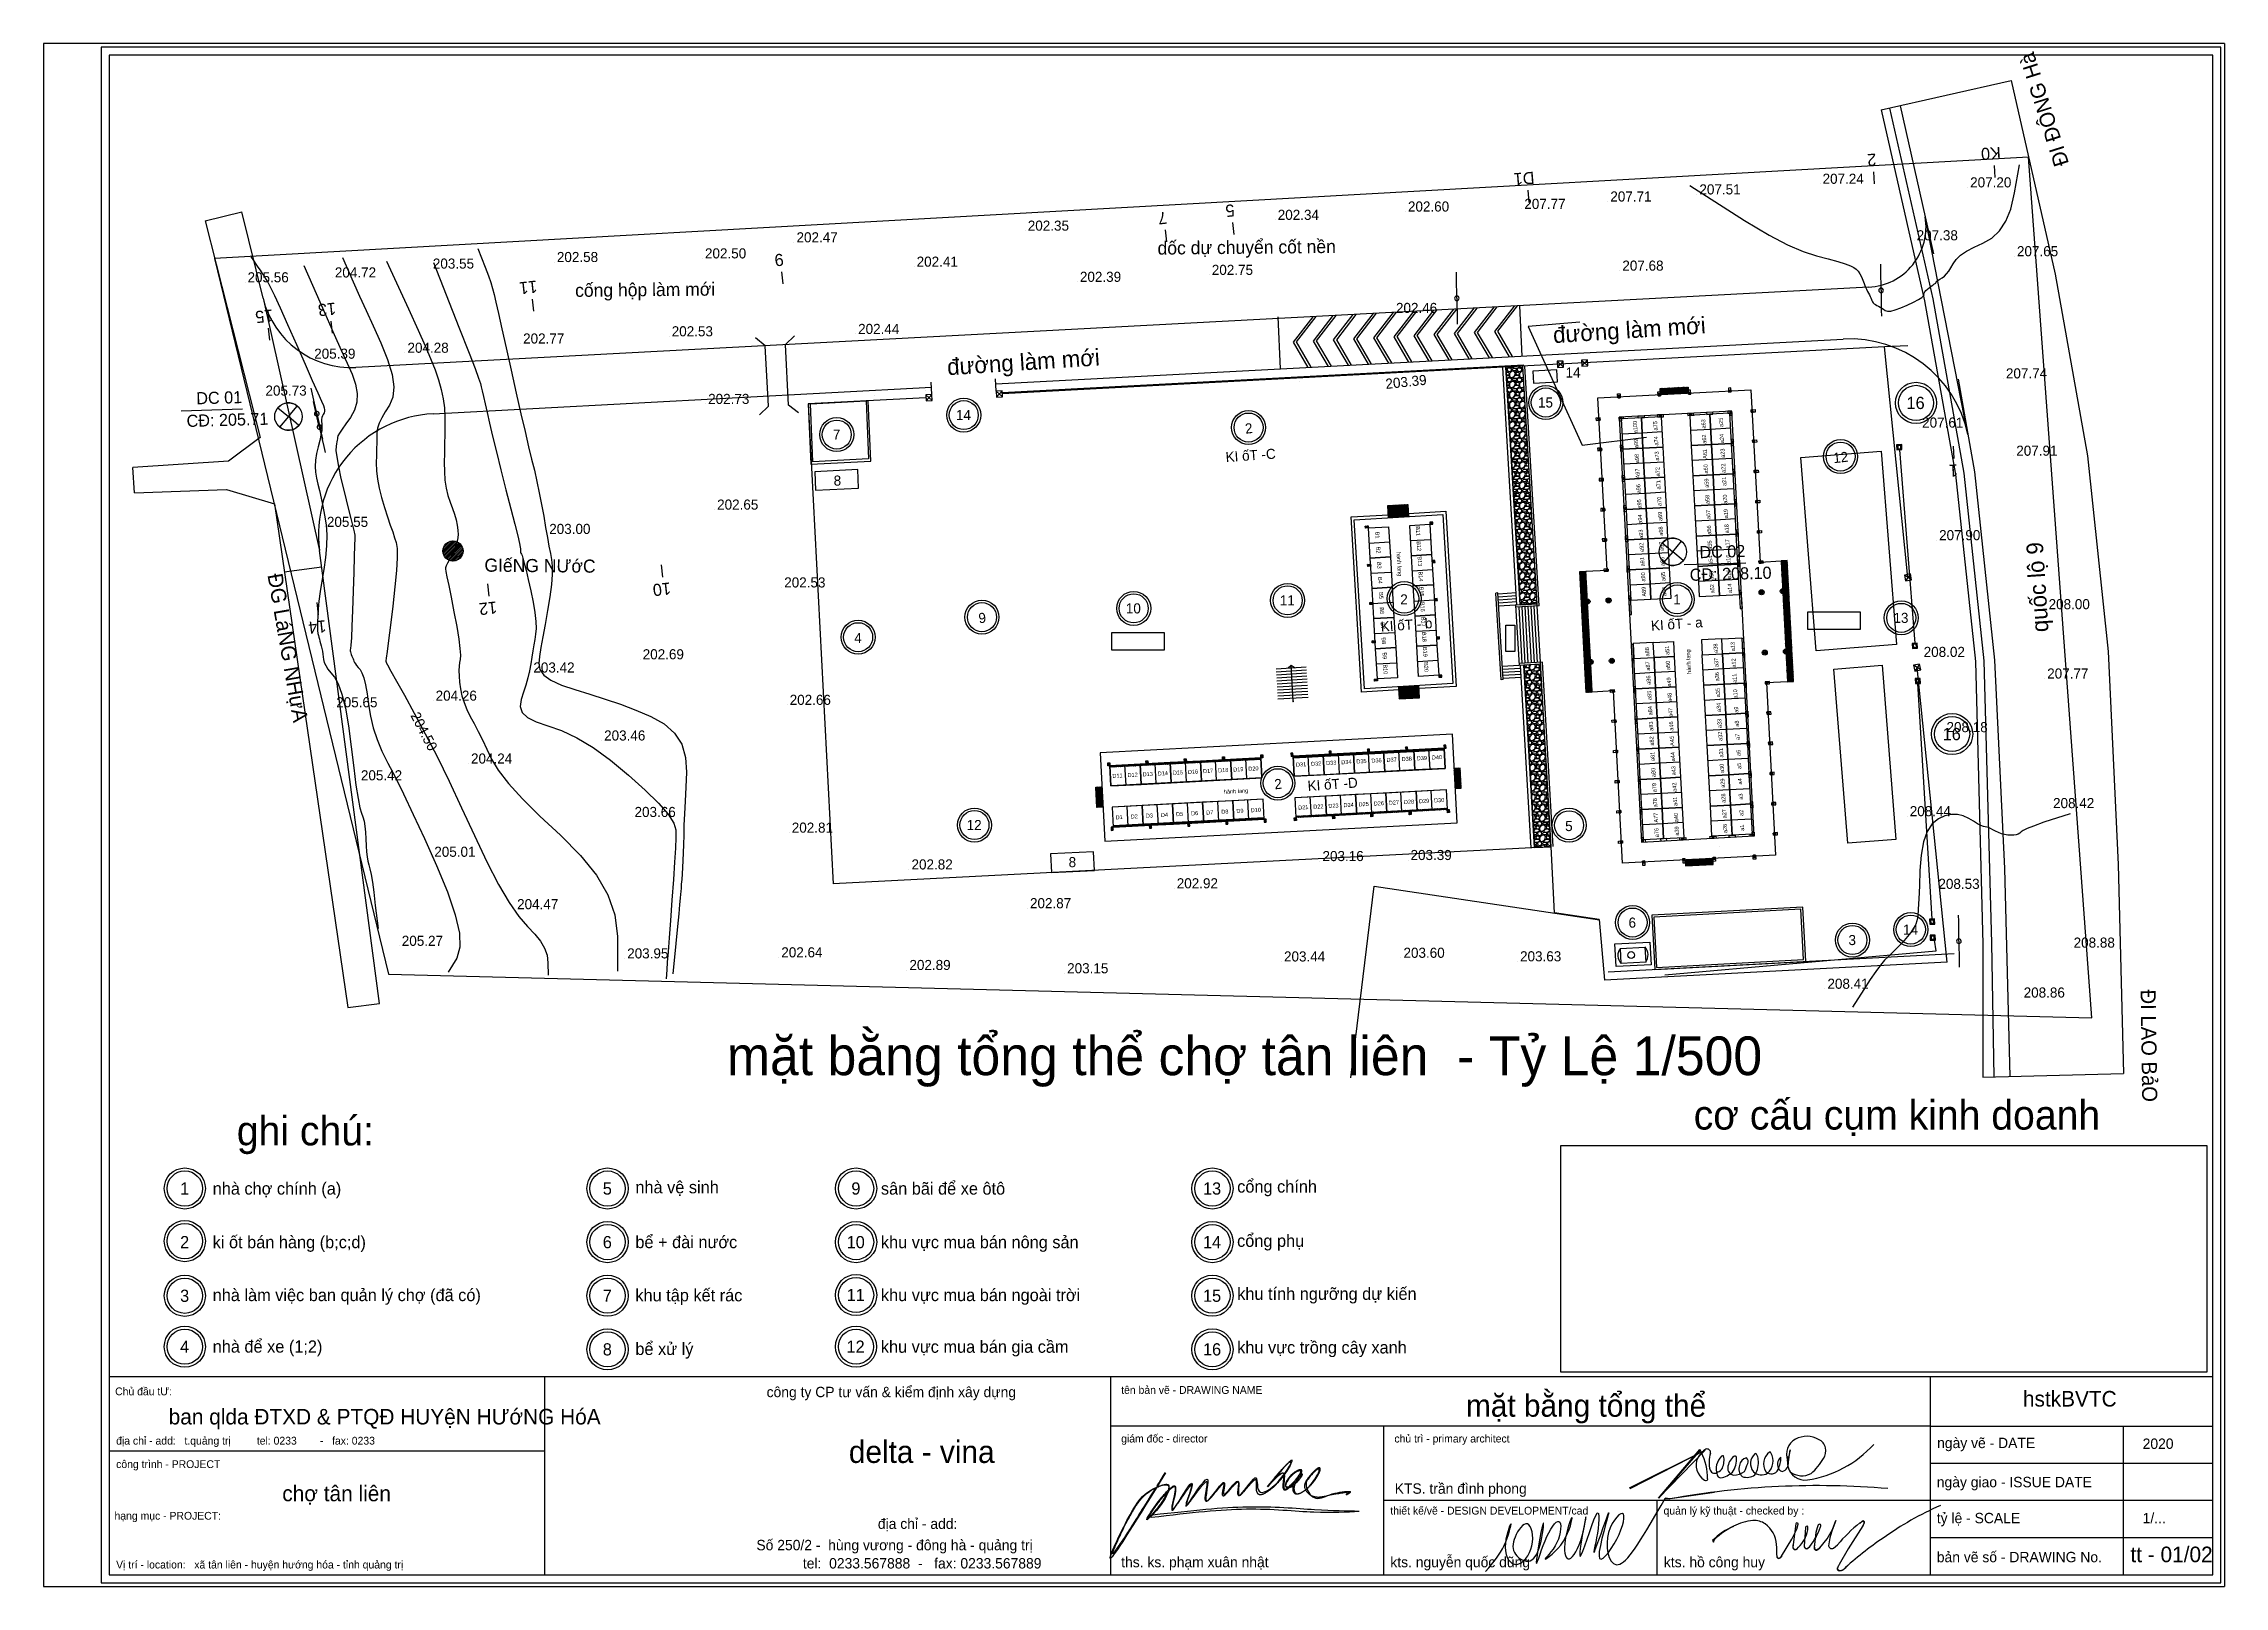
# Model space of a CAD drawing. Extents: x -31423 to 1909503, y -2344077 to 1640342.
# Drawn here: x -31423 to 184932, y -104663 to 48331 of the extents above; entities that cross this region are included whole.
import ezdxf

# ---------------------------------------------------------------- set-up
doc = ezdxf.new("R2010")
doc.units = 0
for name, color, linetype in [('Level 1', 7, 'Continuous'), ('Level 10', 7, 'Continuous'), ('Level 12', 7, 'Continuous'), ('Level 13', 7, 'Continuous'), ('Level 14', 7, 'Continuous'), ('Level 15', 7, 'Continuous'), ('Level 16', 7, 'Continuous'), ('Level 17', 7, 'Continuous'), ('Level 18', 7, 'Continuous'), ('Level 19', 7, 'Continuous'), ('Level 2', 7, 'Continuous'), ('Level 20', 7, 'Continuous'), ('Level 23', 7, 'Continuous'), ('Level 24', 7, 'Continuous'), ('Level 26', 7, 'Continuous'), ('Level 27', 7, 'Continuous'), ('Level 28', 7, 'Continuous'), ('Level 29', 7, 'Continuous'), ('Level 3', 7, 'Continuous'), ('Level 36', 7, 'Continuous'), ('Level 37', 7, 'Continuous'), ('Level 4', 7, 'Continuous'), ('Level 6', 7, 'Continuous'), ('Level 7', 7, 'Continuous')]:
    doc.layers.add(name, color=color, linetype=linetype)

msp = doc.modelspace()

# ---------------------------------------------------------------- texts
at = {"layer": 'Level 10'}
for s, p in [('207.24', (145069, 34431)), ('207.20', (159710, 34075)), ('202.60', (103933, 31678)), ('207.77', (115479, 31940)), ('207.71', (124013, 32674)), ('207.51', (132850, 33375)), ('202.35', (66217, 29781)), ('202.34', (91016, 30854)), ('202.47', (43272, 28624)), ('207.38', (154405, 28826)), ('207.65', (164353, 27247)), ('204.72', (-2529, 25139)), ('203.55', (7193, 26020)), ('202.58', (19498, 26671)), ('202.50', (34191, 27032)), ('202.41', (55191, 26210)), ('202.75', (84475, 25395)), ('207.68', (125204, 25816)), ('205.56', (-11191, 24658)), ('202.39', (71389, 24707)), ('202.46', (102745, 21620)), ('202.77', (16148, 18590)), ('202.53', (30891, 19305)), ('202.44', (49385, 19538)), ('205.39', (-4577, 17083)), ('204.28', (4676, 17674)), ('207.74', (163258, 15132)), ('205.73', (-9413, 13424)), ('202.73', (34506, 12598)), ('207.61', (154946, 10252)), ('207.91', (164286, 7463)), ('202.65', (35396, 2118)), ('205.55', (-3317, 405)), ('203.00', (18739, -294)), ('207.90', (156630, -912)), ('202.53', (42054, -5602)), ('208.00', (167494, -7757)), ('202.69', (28012, -12726)), ('208.02', (155099, -12491)), ('203.42', (17165, -14039)), ('207.77', (167352, -14634)), ('205.65', (-2392, -17486)), ('204.26', (7469, -16830)), ('202.66', (42595, -17246)), ('208.18', (157363, -19950)), ('203.46', (24186, -20780)), ('205.42', (56, -24728)), ('204.24', (10977, -23066)), ('203.66', (27202, -28364)), ('208.44', (153718, -28285)), ('208.42', (167935, -27484)), ('202.81', (42803, -29919)), ('205.01', (7337, -32311)), ('203.16', (95453, -32737)), ('203.39', (104189, -32633)), ('202.82', (54682, -33568)), ('202.92', (80996, -35437)), ('208.53', (156561, -35494)), ('204.47', (15553, -37506)), ('202.87', (66435, -37411)), ('205.27', (4112, -41141)), ('208.88', (169976, -41320)), ('203.95', (26474, -42388)), ('202.64', (41763, -42284)), ('202.89', (54474, -43540)), ('203.15', (70122, -43863)), ('203.44', (91636, -42694)), ('203.60', (103490, -42328)), ('203.63', (115055, -42679)), ('208.41', (145552, -45398)), ('208.86', (165019, -46272))]:
    msp.add_text(s, height=1000, dxfattribs=at).set_placement(p)
msp.add_text('203.39', height=1000, rotation=6.07876, dxfattribs=at).set_placement((101762, 14082))
at = {"layer": 'Level 12'}
for s, rotation, p in [('2', 183.04175, (150364, 37428)), ('K0', 183.04175, (162718, 38084)), ('D1', 184.64064, (116432, 35639)), ('7', 186.23953, (79961, 31679)), ('5', 186.23953, (86661, 32412)), ('9', 186.23953, (41928, 27521)), ('11', 186.23953, (17490, 24849)), ('15', 186.23953, (-8704, 21985)), ('13', 186.23953, (-2481, 22665)), ('1', 183.04175, (158470, 6614)), ('10', 186.23953, (30732, -5089)), ('12', 186.23953, (13495, -6974)), ('14', 186.23953, (-3444, -8826))]:
    msp.add_text(s, height=1200, rotation=rotation, dxfattribs=at).set_placement(p)
at = {"layer": 'Level 20'}
for s, height, rotation, p in [('đường làm mới ', 1650, 3.70654, (118383, 18626)), ('đường làm mới ', 1650, 3.70654, (58269, 15444)), ('2', 1000, 6.09835, (87827, 9643)), ('KI ốT -C', 1000, 4.03294, (85878, 6830)), ('12', 1000, 6.09835, (146176, 6723)), ('quốc lộ 9', 1650, 93.70654, (167493, -9989)), ('9', 1000, 6.09835, (61380, -9157)), ('KI ốT - b', 1000, 4.03294, (101270, -9987)), ('KI ốT - a', 1000, 4.03294, (128080, -9894)), ('2', 1000, 6.09835, (90733, -25627)), ('KI ốT -D', 1000, 4.03294, (94013, -25782))]:
    msp.add_text(s, height=height, rotation=rotation, dxfattribs=at).set_placement(p)
for s, height, p in [('14', 1000, (119572, 15218)), ('15', 1000, (116836, 12243)), ('16', 1210, (153398, 12096)), ('14', 1000, (59089, 10994)), ('7', 1000, (46876, 9059)), ('8', 1000, (46958, 4498)), ('11', 1000, (91220, -7379)), ('2', 1000, (103169, -7287)), ('1', 1000, (130253, -7285)), ('10', 1000, (75948, -8174)), ('13', 1000, (152100, -9118)), ('4', 1000, (48998, -11114)), ('16', 1210, (156981, -20745)), ('12', 1000, (60150, -29661)), ('5', 1000, (119529, -29763)), ('8', 1000, (70269, -33338)), ('6', 1000, (125819, -39338)), ('3', 1000, (147640, -41067)), ('14', 1000, (153049, -40029)), ('1', 1210, (-17882, -65811)), ('nhà chợ chính (a) ', 1210, (-14648, -65811)), ('5', 1210, (24052, -65815)), ('nhà vệ sinh', 1210, (27286, -65681)), ('9', 1210, (48714, -65811)), ('sân bãi để xe ôtô', 1210, (51648, -65811)), ('13', 1210, (83599, -65811)), ('cổng chính', 1210, (86993, -65614)), ('2', 1210, (-17882, -71128)), ('ki ốt bán hàng (b;c;d) ', 1210, (-14648, -71128)), ('6', 1210, (24052, -71128)), ('bể + đài nước', 1210, (27286, -71123)), ('10', 1210, (48245, -71128)), ('khu vực mua bán nông sản', 1210, (51648, -71128)), ('14', 1210, (83599, -71128)), ('cổng phụ', 1210, (86984, -70995)), ('3', 1210, (-17882, -76449)), ('nhà làm việc ban quản lý chợ (đã có) ', 1210, (-14648, -76376)), ('7', 1210, (24052, -76445)), ('khu tập kết rác', 1210, (27286, -76397)), ('11', 1210, (48245, -76376)), ('khu vực mua bán ngoài trời', 1210, (51648, -76376)), ('15', 1210, (83599, -76445)), ('khu tính ngưỡng dự kiến', 1210, (86993, -76249)), ('4', 1210, (-17882, -81497)), ('nhà để xe (1;2)', 1210, (-14648, -81480)), ('8', 1210, (24052, -81763)), ('bể xử lý', 1210, (27286, -81715)), ('12', 1210, (48235, -81497)), ('khu vực mua bán gia cầm', 1210, (51639, -81498)), ('16', 1210, (83599, -81763)), ('khu vực trồng cây xanh', 1210, (86993, -81566))]:
    msp.add_text(s, height=height, dxfattribs=at).set_placement(p)
at = {"layer": 'Level 24'}
for s, height, p in [('mặt bằng tổng thể chợ tân liên  - Tỷ Lệ 1/500', 3840, (36368, -53968)), ('cơ cấu cụm kinh doanh', 2904, (132284, -59363)), ('ghi chú:', 2904, (-12257, -60932))]:
    msp.add_text(s, height=height, dxfattribs=at).set_placement(p)
at = {"layer": 'Level 28'}
for s, height, p in [('mặt bằng tổng thể ', 2210.49, (109692, -87839)), ('tt - 01/02', 1545.5, (175612, -102267))]:
    msp.add_text(s, height=height, dxfattribs=at).set_placement(p)
at = {"layer": 'Level 3'}
msp.add_text('204.50', height=1000, rotation=297.18803, dxfattribs=at).set_placement((4943, -18282))
at = {"layer": 'Level 6'}
for s, height, rotation, p in [('ĐI ĐÔNG Hà', 1500, 107.61219, (169528, 36442)), ('dốc dự chuyển cốt nền', 1300, 0.54784, (79097, 27405)), ('cống hộp làm mới', 1300, 0.54784, (21314, 23213)), ('DC 01 ', 1200, 1.58911, (-16258, 12559)), ('CĐ: 205.71', 1200, 1.58911, (-17221, 10313)), ('DC 02', 1200, 1.58911, (132869, -2705)), ('ĐG LáNG NHựA', 1500, 279.94196, (-9223, -4354)), ('GIếNG NƯớC', 1300, 359.45216, (12305, -4034)), ('CĐ: 208.10', 1200, 1.58911, (131905, -4951)), ('ĐI LAO BảO', 1500, 270.86231, (176619, -45488))]:
    msp.add_text(s, height=height, rotation=rotation, dxfattribs=at).set_placement(p)

# ---------------------------------------------------------------- blocks, each defined once
blk = doc.blocks.new('MCD')
at = {"layer": 'Level 7'}
for points in [[(-9, 1.2), (0, 0), (1.2, 9)], [(9, -1.2), (0, 0), (-1.2, -9)]]:
    blk.add_lwpolyline(points, dxfattribs=at)
blk.add_circle((0, 0), 9.06, dxfattribs=at)
for start, end in [(82.3392, 172.3392), (262.3392, 352.3392)]:
    blk.add_arc((0, 0), 9.06, start, end, dxfattribs=at)
blk = doc.blocks.new('DIEN_L')
at = {"layer": 'Level 7'}
for p, q in [((-19.5, 3.5), (-25.4, 4.5)), ((0, 0), (-19.5, 3.5)), ((0, 0), (19.5, -3.5)), ((19.5, -3.5), (25.4, -4.5))]:
    blk.add_line(p, q, dxfattribs=at)
for start, end in [(169.9331, 349.9331), (349.9331, 169.9331)]:
    blk.add_arc((0, 0), 2.28, start, end, dxfattribs=at)
blk = doc.blocks.new('SC6460')
at = {"layer": 'Level 1'}
blk.add_line((0, 0), (0, 0), dxfattribs=at)
blk = doc.blocks.new('COT220')
at = {"layer": 'Level 13'}
for p, q in [((-1100, 1100), (1100, 1100)), ((-1100, -1100), (-1100, 1100)), ((-1100, -1100), (1100, 1100)), ((1100, -1100), (-1100, 1100)), ((1100, 1100), (1100, -1100)), ((1100, -1100), (-1100, -1100))]:
    blk.add_line(p, q, dxfattribs=at)
at = {"layer": 'Level 18'}
for p, q in [((-1100, -1100), (-1100, 1100)), ((-1100, 1100), (1100, 1100)), ((1100, 1100), (1100, -1100)), ((1100, -1100), (-1100, -1100))]:
    blk.add_line(p, q, dxfattribs=at)
blk = doc.blocks.new('A$C7E8')
at = {"layer": 'Level 1'}
for points in [[(80, 467.3), (79.7, 473.3), (107.3, 474.8), (107.6, 468.8)], [(12.3, 172.4), (6.3, 172), (0, 291.9), (6, 292.2)], [(206.1, 182.6), (212.1, 182.9), (205.7, 302.8), (199.7, 302.4)], [(104.5, 6), (104.8, 0), (132.3, 1.5), (132, 7.5)]]:
    blk.add_lwpolyline(points, dxfattribs=at)
at = {"layer": 'Level 13'}
for points in [[(37.5, 468.1), (39.9, 468.2), (40.1, 464.2), (37.7, 464.1)], [(77.5, 470.2), (79.9, 470.3), (80.1, 466.3), (77.7, 466.2)], [(109.8, 471.9), (107.4, 471.8), (107.7, 467.8), (110, 467.9)], [(149.8, 474), (147.4, 473.9), (147.6, 469.9), (150, 470)], [(16, 444.1), (16.1, 441.7), (20.1, 441.9), (20, 444.3)], [(41.2, 441.3), (39.2, 441.1), (39, 445.1), (42.9, 445.4), (43.1, 443.4), (41.1, 443.3)], [(63.9, 446.5), (64, 444.5), (58, 444.2), (57.9, 446.1)], [(76.9, 447.2), (77, 445.2), (83, 445.5), (82.9, 447.5)], [(113, 447.1), (112.9, 449.1), (106.9, 448.7), (107, 446.7)], [(125.8, 449.7), (125.9, 447.7), (131.9, 448.1), (131.8, 450.1)], [(149, 447), (151, 447.1), (150.8, 451.1), (146.8, 450.9), (146.9, 448.9), (148.9, 449)], [(173.8, 452.5), (173.9, 450.1), (169.9, 449.9), (169.8, 452.3)], [(17.6, 414.2), (17.7, 411.8), (21.7, 412), (21.6, 414.4)], [(42.4, 417.3), (42.7, 411.3), (40.8, 411.2), (40.4, 417.2)], [(150.3, 423), (150.6, 417), (152.6, 417.1), (152.3, 423.1)], [(175.3, 422.5), (175.5, 420.1), (171.5, 419.9), (171.3, 422.3)], [(151.9, 393), (152.2, 387), (154.2, 387.2), (153.9, 393.1)], [(176.9, 392.6), (177.1, 390.2), (173.1, 390), (172.9, 392.4)], [(19.1, 384.2), (19.3, 381.8), (23.3, 382), (23.1, 384.4)], [(44, 387.3), (44.3, 381.3), (42.3, 381.2), (42, 387.2)], [(20.7, 354.3), (20.9, 351.9), (24.9, 352.1), (24.7, 354.5)], [(45.6, 357.4), (45.9, 351.4), (43.9, 351.3), (43.6, 357.3)], [(153.5, 363.1), (153.8, 357.1), (155.8, 357.2), (155.4, 363.2)], [(178.5, 362.6), (178.6, 360.2), (174.6, 360), (174.5, 362.4)], [(47.2, 327.4), (47.5, 321.4), (45.5, 321.3), (45.2, 327.3)], [(155, 333.1), (155.4, 327.1), (157.4, 327.2), (157, 333.2)], [(180.1, 332.6), (180.2, 330.2), (176.2, 330), (176.1, 332.4)], [(22.3, 324.3), (22.4, 321.9), (26.4, 322.1), (26.3, 324.5)], [(156.6, 303.2), (156.9, 297.2), (158.9, 297.3), (158.6, 303.3)], [(23.9, 294.3), (24, 291.9), (28, 292.2), (27.9, 294.5)], [(48.8, 297.5), (49.1, 291.5), (47.1, 291.4), (46.8, 297.4)], [(181.7, 302.7), (181.8, 300.3), (177.8, 300.1), (177.7, 302.5)], [(48.4, 267.4), (49.3, 249.4), (51.3, 249.5), (50.4, 267.5)], [(158.2, 273.2), (159.2, 255.2), (161.2, 255.3), (160.2, 273.3)], [(50.9, 219.5), (51.8, 201.5), (53.8, 201.6), (52.9, 219.6)], [(160.7, 225.3), (161.7, 207.3), (163.7, 207.4), (162.7, 225.4)], [(30.4, 172.1), (30.2, 174.5), (34.2, 174.7), (34.4, 172.3)], [(53.1, 177.5), (53.4, 171.5), (55.4, 171.6), (55.1, 177.6)], [(163, 183.3), (163.3, 177.3), (165.3, 177.4), (165, 183.4)], [(188.2, 180.5), (188, 182.9), (184, 182.6), (184.2, 180.2)], [(164.9, 147.4), (164.6, 153.4), (166.5, 153.5), (166.9, 147.5)], [(189.7, 150.5), (189.6, 152.9), (185.6, 152.7), (185.7, 150.3)], [(32, 142.2), (31.8, 144.5), (35.8, 144.8), (36, 142.4)], [(57, 141.7), (56.7, 147.7), (54.7, 147.6), (55, 141.6)], [(33.5, 112.2), (33.4, 114.6), (37.4, 114.8), (37.5, 112.4)], [(58.6, 111.7), (58.3, 117.7), (56.3, 117.6), (56.6, 111.6)], [(166.5, 117.4), (166.1, 123.4), (168.1, 123.5), (168.4, 117.5)], [(191.3, 120.5), (191.2, 122.9), (187.2, 122.7), (187.3, 120.3)], [(60.2, 81.8), (59.9, 87.7), (57.9, 87.6), (58.2, 81.7)], [(168, 87.5), (167.7, 93.5), (169.7, 93.6), (170, 87.6)], [(192.9, 90.6), (192.8, 93), (188.8, 92.8), (188.9, 90.4)], [(35.1, 82.2), (35, 84.6), (39, 84.8), (39.1, 82.4)], [(36.7, 52.3), (36.6, 54.7), (40.6, 54.9), (40.7, 52.5)], [(61.8, 51.8), (61.5, 57.8), (59.5, 57.7), (59.8, 51.7)], [(169.6, 57.5), (169.3, 63.5), (171.3, 63.6), (171.6, 57.6)], [(194.5, 60.6), (194.4, 63), (190.4, 62.8), (190.5, 60.4)], [(38.3, 22.3), (38.2, 24.7), (42.2, 24.9), (42.3, 22.5)], [(63, 27.8), (61, 27.7), (61.3, 23.7), (65.3, 23.9), (65.1, 25.9), (63.1, 25.8)], [(86.2, 25.1), (86.1, 27.1), (80.1, 26.7), (80.2, 24.7)], [(99.2, 25.7), (99.1, 27.7), (105.1, 28.1), (105.2, 26.1)], [(135, 29.6), (135.2, 27.6), (129.2, 27.3), (129.1, 29.3)], [(148.1, 28.3), (148, 30.3), (154, 30.6), (154.1, 28.6)], [(170.9, 33.5), (172.9, 33.6), (173.1, 29.7), (169.1, 29.4), (169, 31.4), (171, 31.5)], [(196.1, 30.7), (196, 33.1), (192, 32.9), (192.1, 30.5)], [(62.3, 0.8), (64.7, 0.9), (64.5, 4.9), (62.1, 4.7)], [(102.2, 2.9), (104.6, 3), (104.4, 7), (102, 6.9)], [(134.6, 4.6), (132.2, 4.5), (132, 8.4), (134.4, 8.6)], [(174.5, 6.7), (172.1, 6.6), (171.9, 10.6), (174.3, 10.7)]]:
    blk.add_lwpolyline(points, close=True, dxfattribs=at)
for centre, radius in [((7.6, 262.2), 2.5), ((7.6, 262.2), 1.5), ((28.5, 263.3), 2.5), ((28.5, 263.3), 1.5), ((180.3, 271.4), 2.5), ((180.3, 271.4), 1.5), ((201.3, 272.5), 2.5), ((201.3, 272.5), 1.5), ((10.7, 202.3), 2.5), ((10.7, 202.3), 1.5), ((31.7, 203.4), 2.5), ((31.7, 203.4), 1.5), ((183.5, 211.5), 2.5), ((183.5, 211.5), 1.5), ((204.5, 212.6), 2.5), ((204.5, 212.6), 1.5)]:
    blk.add_circle(centre, radius, dxfattribs=at)
at = {"layer": 'Level 14'}
for p, q in [((80.2, 473.4), (79.7, 472.9)), ((79.9, 473.1), (79.7, 473.2)), ((80.5, 473.1), (79.8, 472.3)), ((80.8, 472.8), (79.8, 471.8)), ((81.1, 472.6), (79.8, 471.2)), ((81.4, 472.3), (79.9, 470.6)), ((80.3, 470), (79.9, 470.4)), ((80.3, 470), (79.9, 469.5)), ((80.1, 469.7), (79.9, 469.8)), ((81.7, 472), (80, 470.2)), ((80.6, 469.7), (80, 468.9)), ((80.9, 469.4), (80, 468.4)), ((81.2, 469.2), (80, 467.8)), ((81.5, 468.9), (80.1, 467.4)), ((80.2, 473.4), (80.2, 473.4)), ((82, 471.8), (80.2, 473.4)), ((82, 471.8), (80.3, 470)), ((82.1, 468.4), (80.3, 470)), ((82.4, 468.7), (80.6, 470.3)), ((82.2, 472.1), (80.7, 473.4)), ((81.8, 468.6), (80.7, 467.4)), ((82.7, 469), (80.9, 470.6)), ((82.9, 469.3), (81.1, 470.9)), ((82.5, 472.4), (81.3, 473.4)), ((82.1, 468.4), (81.3, 467.4)), ((81.4, 467.4), (81.3, 467.5)), ((83.2, 469.6), (81.4, 471.2)), ((82, 467.4), (81.6, 467.8)), ((83.5, 469.9), (81.7, 471.5)), ((82.8, 472.6), (81.9, 473.5)), ((82.5, 467.5), (81.9, 468.1)), ((83.6, 473.5), (82, 471.8)), ((83.7, 470.2), (82, 471.8)), ((83.7, 470.2), (82.1, 468.4)), ((83.1, 467.5), (82.1, 468.4)), ((83.9, 473.3), (82.2, 471.5)), ((83, 472.9), (82.4, 473.5)), ((84, 469.9), (82.4, 468.1)), ((84.2, 473), (82.5, 471.2)), ((84.3, 469.6), (82.7, 467.8)), ((84.4, 472.7), (82.8, 471)), ((83.3, 473.2), (83, 473.5)), ((84.6, 469.3), (83, 467.6)), ((84.7, 472.5), (83.1, 470.7)), ((85, 472.2), (83.4, 470.4)), ((84.9, 469.1), (83.5, 467.5)), ((83.6, 473.5), (83.6, 473.5)), ((85.3, 471.9), (83.6, 473.5)), ((85.3, 471.9), (83.7, 470.2)), ((85.5, 468.5), (83.7, 470.2)), ((85.8, 468.8), (84, 470.4)), ((85.6, 472.2), (84.1, 473.6)), ((85.2, 468.8), (84.1, 467.6)), ((86.1, 469.1), (84.3, 470.7)), ((86.3, 469.4), (84.5, 471)), ((85.9, 472.5), (84.7, 473.6)), ((85.5, 468.5), (84.7, 467.6)), ((84.8, 467.6), (84.7, 467.7)), ((86.6, 469.7), (84.8, 471.3)), ((85.3, 467.6), (85, 468)), ((86.9, 470), (85.1, 471.6)), ((86.9, 473.7), (85.3, 471.9)), ((86.1, 472.8), (85.3, 473.6)), ((87.1, 470.3), (85.3, 471.9)), ((85.9, 467.7), (85.3, 468.2)), ((87.1, 470.3), (85.5, 468.5)), ((86.5, 467.7), (85.5, 468.5)), ((87.2, 473.5), (85.6, 471.7)), ((86.4, 473.1), (85.8, 473.7)), ((87.4, 470.1), (85.8, 468.3)), ((87.5, 473.2), (85.9, 471.4)), ((87.7, 469.8), (86.1, 468)), ((87.8, 472.9), (86.2, 471.1)), ((86.7, 473.4), (86.4, 473.7)), ((88, 469.5), (86.4, 467.7)), ((88.1, 472.6), (86.5, 470.9)), ((88.4, 472.4), (86.8, 470.6)), ((86.9, 473.7), (86.9, 473.7)), ((88.7, 472.1), (86.9, 473.7)), ((88.3, 469.3), (86.9, 467.7)), ((88.7, 472.1), (87.1, 470.3)), ((88.9, 468.7), (87.1, 470.3)), ((89.2, 469), (87.4, 470.6)), ((89, 472.4), (87.5, 473.7)), ((88.6, 469), (87.5, 467.7)), ((89.4, 469.3), (87.7, 470.9)), ((89.7, 469.6), (87.9, 471.2)), ((89.3, 472.7), (88.1, 473.8)), ((88.9, 468.7), (88.1, 467.8)), ((88.2, 467.8), (88.1, 467.8)), ((90, 469.9), (88.2, 471.5)), ((88.7, 467.8), (88.4, 468.1)), ((90.2, 470.2), (88.5, 471.8)), ((89.5, 473), (88.6, 473.8)), ((89.3, 467.8), (88.6, 468.4)), ((90.3, 473.9), (88.7, 472.1)), ((90.5, 470.5), (88.7, 472.1)), ((90.5, 470.5), (88.9, 468.7)), ((89.9, 467.9), (88.9, 468.7)), ((90.6, 473.6), (89, 471.8)), ((89.8, 473.3), (89.2, 473.8)), ((90.8, 470.2), (89.2, 468.5)), ((90.9, 473.4), (89.3, 471.6)), ((91.1, 470), (89.5, 468.2)), ((91.2, 473.1), (89.6, 471.3)), ((90.1, 473.6), (89.8, 473.9)), ((91.4, 469.7), (89.8, 467.9)), ((91.5, 472.8), (89.9, 471)), ((91.8, 472.6), (90.2, 470.8)), ((90.3, 473.9), (90.3, 473.9)), ((92.1, 472.3), (90.3, 473.9)), ((91.7, 469.4), (90.3, 467.9)), ((92.1, 472.3), (90.5, 470.5)), ((92.3, 468.9), (90.5, 470.5)), ((92.6, 469.2), (90.8, 470.8)), ((92.4, 472.6), (90.9, 473.9)), ((92, 469.2), (90.9, 467.9)), ((92.8, 469.5), (91, 471.1)), ((93.1, 469.8), (91.3, 471.4)), ((92.3, 468.9), (91.4, 467.9)), ((92.7, 472.9), (91.5, 474)), ((91.6, 468), (91.5, 468)), ((93.4, 470.1), (91.6, 471.7)), ((92.1, 468), (91.8, 468.3)), ((93.6, 470.4), (91.9, 472)), ((92.9, 473.2), (92, 474)), ((92.7, 468), (92, 468.6)), ((93.7, 474.1), (92.1, 472.3)), ((93.9, 470.7), (92.1, 472.3)), ((93.9, 470.7), (92.3, 468.9)), ((93.3, 468), (92.3, 468.9)), ((94, 473.8), (92.4, 472)), ((93.2, 473.5), (92.6, 474)), ((94.2, 470.4), (92.6, 468.6)), ((94.3, 473.5), (92.7, 471.8)), ((94.5, 470.2), (92.9, 468.4)), ((94.6, 473.3), (93, 471.5)), ((93.5, 473.8), (93.2, 474)), ((94.8, 469.9), (93.2, 468.1)), ((94.9, 473), (93.3, 471.2)), ((95.2, 472.7), (93.6, 471)), ((93.7, 474.1), (93.7, 474.1)), ((95.5, 472.5), (93.7, 474.1)), ((95.1, 469.6), (93.7, 468.1)), ((95.5, 472.5), (93.9, 470.7)), ((95.7, 469.1), (93.9, 470.7)), ((96, 469.4), (94.2, 471)), ((95.8, 472.8), (94.3, 474.1)), ((95.4, 469.4), (94.3, 468.1)), ((96.2, 469.7), (94.4, 471.3)), ((96.5, 470), (94.7, 471.6)), ((95.7, 469.1), (94.8, 468.1)), ((96, 473.1), (94.9, 474.1)), ((94.9, 468.1), (94.9, 468.2)), ((96.8, 470.3), (95, 471.9)), ((97, 470.6), (95.2, 472.2)), ((95.5, 468.2), (95.2, 468.5)), ((96.3, 473.4), (95.4, 474.2)), ((96.1, 468.2), (95.4, 468.8)), ((97.1, 474.3), (95.5, 472.5)), ((97.3, 470.9), (95.5, 472.5)), ((97.3, 470.9), (95.7, 469.1)), ((96.6, 468.2), (95.7, 469.1)), ((97.4, 474), (95.8, 472.2)), ((96.6, 473.7), (96, 474.2)), ((97.6, 470.6), (96, 468.8)), ((97.7, 473.7), (96.1, 471.9)), ((97.9, 470.3), (96.3, 468.5)), ((98, 473.5), (96.4, 471.7)), ((96.8, 474), (96.5, 474.2)), ((98.2, 470.1), (96.6, 468.3)), ((98.3, 473.2), (96.7, 471.4)), ((98.6, 472.9), (97, 471.1)), ((97.1, 474.3), (97.1, 474.3)), ((98.9, 472.7), (97.1, 474.3)), ((98.5, 469.8), (97.1, 468.2)), ((98.9, 472.7), (97.3, 470.9)), ((99.1, 469.3), (97.3, 470.9)), ((99.3, 469.6), (97.6, 471.2)), ((99.2, 473), (97.7, 474.3)), ((98.8, 469.5), (97.7, 468.3)), ((99.6, 469.9), (97.8, 471.5)), ((99.9, 470.2), (98.1, 471.8)), ((99.4, 473.2), (98.2, 474.3)), ((99.1, 469.3), (98.2, 468.3)), ((98.3, 468.3), (98.3, 468.4)), ((100.1, 470.5), (98.4, 472.1)), ((98.9, 468.3), (98.5, 468.7)), ((100.4, 470.8), (98.6, 472.4)), ((99.7, 473.5), (98.8, 474.3)), ((99.5, 468.4), (98.8, 469)), ((100.5, 474.4), (98.9, 472.7)), ((100.7, 471), (98.9, 472.7)), ((100.7, 471), (99.1, 469.3)), ((100, 468.4), (99.1, 469.3)), ((100.8, 474.2), (99.2, 472.4)), ((100, 473.8), (99.4, 474.4)), ((101, 470.8), (99.4, 469)), ((101.1, 473.9), (99.5, 472.1)), ((101.3, 470.5), (99.7, 468.7)), ((101.4, 473.6), (99.8, 471.9)), ((100.2, 474.1), (99.9, 474.4)), ((101.6, 470.2), (100, 468.5)), ((101.7, 473.4), (100.1, 471.6)), ((102, 473.1), (100.4, 471.3)), ((100.5, 474.4), (100.5, 474.4)), ((102.3, 472.8), (100.5, 474.4)), ((101.9, 470), (100.5, 468.4)), ((102.3, 472.8), (100.7, 471)), ((102.5, 469.4), (100.7, 471)), ((102.7, 469.7), (101, 471.3)), ((102.2, 469.7), (101, 468.5)), ((102.6, 473.1), (101.1, 474.5)), ((103, 470), (101.2, 471.6)), ((103.3, 470.3), (101.5, 471.9)), ((102.8, 473.4), (101.6, 474.5)), ((102.5, 469.4), (101.6, 468.5)), ((101.7, 468.5), (101.7, 468.6)), ((103.5, 470.6), (101.8, 472.2)), ((102.3, 468.5), (101.9, 468.8)), ((103.8, 470.9), (102, 472.5)), ((103.1, 473.7), (102.2, 474.5)), ((102.9, 468.6), (102.2, 469.1)), ((103.9, 474.6), (102.3, 472.8)), ((104.1, 471.2), (102.3, 472.8)), ((104.1, 471.2), (102.5, 469.4)), ((103.4, 468.6), (102.5, 469.4)), ((104.2, 474.3), (102.6, 472.6)), ((103.4, 474), (102.8, 474.6)), ((104.4, 471), (102.8, 469.2)), ((104.5, 474.1), (102.9, 472.3)), ((104.7, 470.7), (103.1, 468.9)), ((104.8, 473.8), (103.2, 472)), ((103.6, 474.3), (103.3, 474.6)), ((105, 470.4), (103.4, 468.6)), ((105.1, 473.5), (103.5, 471.8)), ((105.4, 473.3), (103.8, 471.5)), ((103.9, 474.6), (103.9, 474.6)), ((105.7, 473), (103.9, 474.6)), ((105.3, 470.2), (103.9, 468.6)), ((105.7, 473), (104.1, 471.2)), ((105.9, 469.6), (104.1, 471.2)), ((106.1, 469.9), (104.3, 471.5)), ((105.6, 469.9), (104.4, 468.6)), ((105.9, 473.3), (104.5, 474.6)), ((106.4, 470.2), (104.6, 471.8)), ((106.7, 470.5), (104.9, 472.1)), ((106.2, 473.6), (105, 474.7)), ((105.9, 469.6), (105, 468.7)), ((106.9, 470.8), (105.1, 472.4)), ((105.1, 468.7), (105.1, 468.7)), ((105.7, 468.7), (105.3, 469)), ((107.2, 471.1), (105.4, 472.7)), ((106.5, 473.9), (105.6, 474.7)), ((106.2, 468.7), (105.6, 469.3)), ((107.3, 474.8), (105.7, 473)), ((107.5, 471.4), (105.7, 473)), ((107.5, 471.4), (105.9, 469.6)), ((106.8, 468.8), (105.9, 469.6)), ((107.3, 474.2), (106, 472.7)), ((106.7, 474.2), (106.2, 474.7)), ((107.5, 470.8), (106.2, 469.4)), ((107.3, 473.7), (106.3, 472.5)), ((107.5, 470.3), (106.5, 469.1)), ((107.4, 473.1), (106.6, 472.2)), ((107, 474.5), (106.7, 474.8)), ((107.6, 469.7), (106.7, 468.8)), ((107.4, 472.5), (106.9, 471.9)), ((107.4, 472), (107.2, 471.7)), ((107.6, 469.1), (107.3, 468.8)), ((107.5, 471.4), (107.5, 471.4)), ((107.5, 471.4), (107.5, 471.4)), ((0, 291.8), (0.1, 291.9)), ((0, 291.2), (0.6, 291.9)), ((0.1, 290.7), (1.2, 291.9)), ((0.1, 290.7), (1.8, 289.1)), ((0.1, 290.7), (0.1, 290.7)), ((0.1, 290.1), (0.4, 290.4)), ((0.1, 289.5), (0.7, 290.1)), ((0.2, 289), (1, 289.9)), ((0.2, 288.4), (1.3, 289.6)), ((0.2, 287.8), (1.6, 289.3)), ((0.2, 287.3), (1.8, 289.1)), ((0.2, 287.3), (2, 285.7)), ((0.2, 287.3), (0.2, 287.3)), ((0.3, 291), (2.1, 289.4)), ((0.3, 286.7), (0.5, 287)), ((0.3, 286.1), (0.8, 286.7)), ((0.3, 285.6), (1.1, 286.5)), ((0.4, 285), (1.4, 286.2)), ((0.4, 284.5), (1.7, 285.9)), ((0.4, 283.9), (2, 285.7)), ((0.4, 283.9), (2.2, 282.3)), ((0.4, 283.9), (0.4, 283.9)), ((0.5, 287.6), (2.3, 286)), ((0.5, 283.3), (0.7, 283.6)), ((0.5, 282.8), (1, 283.4)), ((0.5, 282.2), (1.3, 283.1)), ((0.5, 281.6), (1.6, 282.8)), ((0.6, 291.3), (2.4, 289.7)), ((0.6, 281.1), (1.9, 282.5)), ((0.6, 280.5), (2.2, 282.3)), ((0.7, 284.2), (2.5, 282.6)), ((0.8, 287.9), (2.6, 286.3)), ((0.9, 291.6), (2.7, 290)), ((1, 288.2), (2.8, 286.6)), ((1, 284.5), (2.7, 282.9)), ((1.1, 291.9), (2.9, 290.3)), ((1.2, 284.8), (3, 283.2)), ((1.3, 288.5), (3.1, 286.9)), ((1.4, 281.4), (3.2, 279.8)), ((1.5, 285.1), (3.3, 283.5)), ((1.6, 292), (3.2, 290.5)), ((1.6, 288.8), (3.4, 287.2)), ((1.7, 281.7), (3.5, 280.1)), ((1.8, 289.1), (3.5, 290.8)), ((1.8, 289.1), (3.6, 287.5)), ((1.8, 285.4), (3.5, 283.8)), ((1.9, 282), (3.7, 280.4)), ((2, 285.7), (3.6, 287.5)), ((2, 285.7), (3.8, 284.1)), ((2.1, 288.8), (3.8, 290.6)), ((2.2, 292), (3.5, 290.8)), ((2.2, 282.3), (3.8, 284.1)), ((2.2, 282.3), (4, 280.7)), ((2.3, 291.9), (2.3, 292)), ((2.3, 285.4), (3.9, 287.2)), ((2.4, 288.5), (4, 290.3)), ((2.5, 282), (4.1, 283.8)), ((2.6, 291.6), (2.9, 292)), ((2.6, 285.1), (4.2, 286.9)), ((2.7, 288.3), (4.3, 290)), ((2.8, 281.7), (4.4, 283.5)), ((2.9, 291.4), (3.5, 292.1)), ((2.9, 284.9), (4.5, 286.7)), ((3, 288), (4.6, 289.8)), ((3.1, 281.5), (4.7, 283.3)), ((3.2, 291.1), (4, 292.1)), ((3.2, 284.6), (4.8, 286.4)), ((3.3, 287.7), (4.9, 289.5)), ((3.4, 281.2), (5, 283)), ((3.5, 290.8), (4.6, 292.1)), ((3.5, 290.8), (5.2, 289.2)), ((3.5, 284.3), (5.1, 286.1)), ((3.6, 287.5), (5.2, 289.2)), ((3.6, 287.5), (5.4, 285.9)), ((3.7, 291.1), (5.5, 289.5)), ((3.7, 280.9), (5.3, 282.7)), ((3.8, 284.1), (5.4, 285.9)), ((3.8, 284.1), (5.6, 282.5)), ((3.9, 287.8), (5.7, 286.1)), ((4, 291.4), (5.8, 289.8)), ((4, 280.7), (5.6, 282.5)), ((4.1, 284.4), (5.9, 282.8)), ((4.2, 288.1), (6, 286.4)), ((4.3, 291.7), (6, 290.1)), ((4.3, 284.7), (6.1, 283.1)), ((4.4, 288.3), (6.2, 286.7)), ((4.5, 292), (6.1, 290.6)), ((4.5, 281.3), (6.3, 279.7)), ((4.6, 285), (6.4, 283.4)), ((4.7, 288.6), (6.3, 287.3)), ((4.8, 281.6), (6.6, 280)), ((4.9, 285.3), (6.4, 283.9)), ((5, 292.1), (6, 291.2)), ((5, 288.9), (6.2, 287.8)), ((5.1, 285.6), (6.4, 284.4)), ((5.1, 281.9), (6.6, 280.5)), ((5.2, 289.2), (6.1, 290.2)), ((5.2, 289.2), (6.2, 288.4)), ((5.3, 282.2), (6.6, 281)), ((5.4, 285.9), (6.3, 286.8)), ((5.4, 285.9), (6.4, 285)), ((5.5, 289), (6.1, 289.6)), ((5.6, 292.2), (6, 291.8)), ((5.6, 282.5), (6.5, 283.4)), ((5.6, 282.5), (6.6, 281.6)), ((5.7, 292.1), (5.7, 292.2)), ((5.7, 285.6), (6.3, 286.2)), ((5.8, 288.7), (6.2, 289.1)), ((5.9, 282.2), (6.5, 282.9)), ((6, 291.8), (6, 291.9)), ((6, 285.3), (6.3, 285.7)), ((6.1, 288.4), (6.2, 288.5)), ((6.2, 281.9), (6.5, 282.3)), ((6.3, 285), (6.4, 285.1)), ((6.5, 281.7), (6.5, 281.7)), ((200.1, 302.5), (199.7, 302)), ((199.8, 302.1), (199.7, 302.1)), ((200.7, 302.5), (199.8, 301.5)), ((201.2, 302.4), (199.8, 300.9)), ((200.8, 299.6), (199.8, 300.4)), ((201.5, 302.2), (199.9, 300.4)), ((200.5, 299.3), (199.9, 299.9)), ((200.8, 299.6), (199.9, 298.6)), ((200.2, 299), (199.9, 299.3)), ((200, 298.7), (199.9, 298.8)), ((200.1, 302.4), (200, 302.5)), ((201.1, 299.3), (200, 298.1)), ((201.4, 299.1), (200, 297.5)), ((201, 296.2), (200, 297.1)), ((200.7, 295.9), (200, 296.5)), ((201.7, 298.8), (200.1, 297)), ((201, 296.2), (200.1, 295.2)), ((201.3, 295.9), (200.1, 294.7)), ((200.4, 295.6), (200.1, 295.9)), ((200.2, 295.3), (200.1, 295.4)), ((201.8, 301.9), (200.2, 300.1)), ((201.6, 295.7), (200.2, 294.1)), ((201.9, 295.4), (200.2, 293.6)), ((201.1, 292.8), (200.2, 293.7)), ((200.9, 292.5), (200.2, 293.1)), ((200.6, 292.2), (200.2, 292.5)), ((201.1, 292.8), (200.3, 291.9)), ((201.4, 292.5), (200.3, 291.3)), ((201.7, 292.3), (200.3, 290.7)), ((200.3, 291.9), (200.3, 292)), ((202, 298.5), (200.4, 296.7)), ((202, 292), (200.4, 290.2)), ((201.3, 289.4), (200.4, 290.3)), ((201.1, 289.1), (200.4, 289.7)), ((200.8, 288.8), (200.4, 289.2)), ((202.1, 301.6), (200.5, 299.9)), ((202.2, 295.1), (200.5, 293.3)), ((201.3, 289.4), (200.5, 288.5)), ((201.6, 289.2), (200.5, 287.9)), ((201.9, 288.9), (200.5, 287.3)), ((200.5, 288.5), (200.5, 288.6)), ((201.5, 286), (200.5, 286.9)), ((202.2, 288.6), (200.6, 286.8)), ((201.2, 285.7), (200.6, 286.3)), ((201.5, 286), (200.6, 285.1)), ((201, 285.4), (200.6, 285.8)), ((200.7, 285.1), (200.6, 285.2)), ((202.3, 298.3), (200.7, 296.5)), ((202.3, 291.7), (200.7, 290)), ((201.8, 285.8), (200.7, 284.5)), ((202.1, 285.5), (200.7, 283.9)), ((201.7, 282.6), (200.7, 283.5)), ((202.4, 301.4), (200.8, 299.6)), ((202.6, 298), (200.8, 299.6)), ((202.4, 294.9), (200.8, 293.1)), ((202.4, 285.2), (200.8, 283.4)), ((201.4, 282.3), (200.8, 282.9)), ((201.7, 282.6), (200.8, 281.7)), ((202, 282.4), (200.8, 281.1)), ((201.1, 282), (200.8, 282.4)), ((200.9, 281.8), (200.8, 281.8)), ((202.5, 288.4), (200.9, 286.6)), ((202.3, 282.1), (200.9, 280.6)), ((202.8, 298.3), (201, 299.9)), ((202.6, 298), (201, 296.2)), ((202.7, 294.6), (201, 296.2)), ((202.6, 291.5), (201, 289.7)), ((202.6, 281.8), (201, 280.1)), ((202.4, 301.4), (201.1, 302.5)), ((202.7, 294.6), (201.1, 292.8)), ((202.9, 291.2), (201.1, 292.8)), ((202.7, 285), (201.1, 283.2)), ((203, 294.9), (201.2, 296.5)), ((202.8, 288.1), (201.2, 286.3)), ((203.1, 298.6), (201.3, 300.2)), ((202.9, 291.2), (201.3, 289.4)), ((203.1, 287.8), (201.3, 289.4)), ((202.9, 281.6), (201.3, 279.8)), ((203.2, 291.5), (201.4, 293.1)), ((203, 284.7), (201.4, 282.9)), ((203.3, 295.2), (201.5, 296.8)), ((203.1, 287.8), (201.5, 286)), ((203.3, 284.4), (201.5, 286)), ((203.4, 298.9), (201.6, 300.5)), ((203.4, 288.1), (201.6, 289.7)), ((203.2, 281.3), (201.6, 279.5)), ((202.7, 301.7), (201.7, 302.5)), ((203.5, 291.8), (201.7, 293.4)), ((203.3, 284.4), (201.7, 282.6)), ((203.5, 281), (201.7, 282.6)), ((203.5, 295.5), (201.8, 297.1)), ((203.6, 284.7), (201.8, 286.3)), ((203.6, 299.2), (201.9, 300.8)), ((203.7, 292.1), (201.9, 293.7)), ((203.6, 288.4), (201.9, 290)), ((203.7, 281.3), (201.9, 282.9)), ((203.8, 295.8), (202, 297.4)), ((203.8, 285), (202, 286.6)), ((203.9, 299.5), (202.1, 301.1)), ((203.9, 288.7), (202.1, 290.3)), ((202.9, 302), (202.2, 302.6)), ((204, 292.4), (202.2, 294)), ((204, 281.6), (202.2, 283.2)), ((204.1, 296.1), (202.3, 297.7)), ((204.1, 285.3), (202.3, 286.9)), ((203.5, 302.6), (202.4, 301.4)), ((204.2, 299.8), (202.4, 301.4)), ((204.2, 289), (202.4, 290.6)), ((204.3, 292.7), (202.5, 294.3)), ((204.3, 281.9), (202.5, 283.5)), ((204.2, 299.8), (202.6, 298)), ((204.4, 296.4), (202.6, 298)), ((204.4, 285.6), (202.6, 287.2)), ((204.1, 302.7), (202.7, 301.1)), ((204.4, 296.4), (202.7, 294.6)), ((204.5, 293), (202.7, 294.6)), ((204.4, 289.3), (202.7, 290.9)), ((204.5, 282.2), (202.7, 283.8)), ((203.2, 302.3), (202.8, 302.6)), ((204.6, 285.9), (202.8, 287.5)), ((204.5, 299.5), (202.9, 297.7)), ((204.5, 293), (202.9, 291.2)), ((204.7, 289.6), (202.9, 291.2)), ((204.6, 302.6), (203, 300.8)), ((204.6, 296.1), (203, 294.3)), ((204.8, 282.5), (203, 284.1)), ((204.7, 289.6), (203.1, 287.8)), ((204.9, 286.2), (203.1, 287.8)), ((204.8, 299.2), (203.2, 297.4)), ((204.8, 292.7), (203.2, 290.9)), ((204.9, 302.4), (203.3, 300.6)), ((204.9, 295.8), (203.3, 294.1)), ((204.9, 286.2), (203.3, 284.4)), ((205.1, 282.8), (203.3, 284.4)), ((203.5, 302.6), (203.4, 302.6)), ((205, 289.3), (203.4, 287.5)), ((205.1, 299), (203.5, 297.2)), ((205.1, 292.5), (203.5, 290.7)), ((205.1, 282.8), (203.5, 281)), ((205.2, 302.1), (203.6, 300.3)), ((205.2, 295.6), (203.6, 293.8)), ((205.2, 285.9), (203.6, 284.2)), ((205.3, 289.1), (203.7, 287.3)), ((205.4, 298.7), (203.8, 296.9)), ((205.4, 292.2), (203.8, 290.4)), ((205.4, 282.6), (203.8, 280.8)), ((205.5, 301.8), (203.9, 300)), ((205.5, 295.3), (203.9, 293.5)), ((205.5, 285.7), (203.9, 283.9)), ((205.6, 288.8), (204, 287)), ((205.7, 298.4), (204.1, 296.6)), ((205.7, 291.9), (204.1, 290.1)), ((205.7, 282.3), (204.1, 280.5)), ((205.8, 301.6), (204.2, 299.8)), ((206, 298.2), (204.2, 299.8)), ((205.8, 295), (204.2, 293.3)), ((205.8, 285.4), (204.2, 283.6)), ((205.9, 288.5), (204.3, 286.7)), ((205.9, 298.7), (204.4, 300.1)), ((206, 298.2), (204.4, 296.4)), ((206.1, 294.8), (204.4, 296.4)), ((206, 291.7), (204.4, 289.9)), ((206, 282), (204.4, 280.2)), ((205.8, 301.6), (204.5, 302.7)), ((206.1, 294.8), (204.5, 293)), ((206.3, 291.4), (204.5, 293)), ((206.1, 285.1), (204.5, 283.4)), ((206.1, 295.3), (204.6, 296.7)), ((206.2, 288.3), (204.6, 286.5)), ((205.9, 299.3), (204.7, 300.4)), ((206.3, 291.4), (204.7, 289.6)), ((206.5, 288), (204.7, 289.6)), ((206.3, 281.8), (204.7, 280)), ((206.3, 292), (204.8, 293.3)), ((206.4, 284.9), (204.8, 283.1)), ((206.1, 295.9), (204.9, 297)), ((206.5, 288), (204.9, 286.2)), ((206.7, 284.6), (204.9, 286.2)), ((206.6, 281.5), (204.9, 279.7)), ((205.9, 299.9), (205, 300.7)), ((206.5, 288.6), (205, 289.9)), ((205.7, 302.1), (205.1, 302.7)), ((206.3, 292.5), (205.1, 293.6)), ((206.7, 284.6), (205.1, 282.8)), ((206.9, 281.2), (205.1, 282.8)), ((205.8, 300.4), (205.2, 301)), ((206, 296.5), (205.2, 297.3)), ((206.4, 289.1), (205.2, 290.2)), ((206.6, 285.2), (205.2, 286.5)), ((206.2, 293.1), (205.3, 293.9)), ((206.8, 281.8), (205.3, 283.1)), ((206, 297), (205.4, 297.6)), ((206.6, 285.7), (205.4, 286.8)), ((205.8, 301), (205.5, 301.3)), ((206.4, 289.7), (205.5, 290.5)), ((205.7, 302.7), (205.6, 302.8)), ((206.2, 293.6), (205.6, 294.2)), ((206.8, 282.3), (205.6, 283.4)), ((206, 297.6), (205.7, 297.9)), ((206.6, 286.3), (205.7, 287.1)), ((205.8, 301.6), (205.8, 301.6)), ((206.4, 290.3), (205.8, 290.8)), ((206.2, 294.2), (205.9, 294.5)), ((206.8, 282.9), (205.9, 283.7)), ((206, 298.2), (206, 298.2)), ((206.3, 290.8), (206, 291.1)), ((206.6, 286.9), (206, 287.4)), ((206.1, 294.8), (206.1, 294.8)), ((206.7, 283.5), (206.1, 284)), ((206.5, 287.4), (206.2, 287.7)), ((206.3, 291.4), (206.3, 291.4)), ((206.7, 284), (206.4, 284.3)), ((206.5, 288), (206.5, 288)), ((206.7, 284.6), (206.7, 284.6)), ((0.6, 280.5), (2.4, 278.9)), ((0.6, 280.5), (0.6, 280.5)), ((0.6, 279.9), (0.9, 280.2)), ((0.7, 279.4), (1.2, 280)), ((0.7, 278.8), (1.5, 279.7)), ((0.7, 278.2), (1.8, 279.4)), ((0.8, 277.7), (2.1, 279.2)), ((0.8, 277.1), (2.4, 278.9)), ((0.8, 277.1), (2.6, 275.5)), ((0.8, 277.1), (0.8, 277.1)), ((0.8, 276.5), (1.1, 276.8)), ((0.8, 276), (1.4, 276.6)), ((0.9, 280.8), (2.7, 279.2)), ((0.9, 275.4), (1.7, 276.3)), ((0.9, 274.8), (2, 276)), ((0.9, 274.3), (2.3, 275.8)), ((1, 277.4), (2.8, 275.8)), ((1, 273.7), (2.6, 275.5)), ((1, 273.7), (2.7, 272.1)), ((1, 273.7), (1, 273.7)), ((1, 273.2), (1.3, 273.5)), ((1, 272.6), (1.6, 273.2)), ((1.1, 281.1), (2.9, 279.5)), ((1.1, 272), (1.9, 272.9)), ((1.1, 271.5), (2.2, 272.6)), ((1.1, 270.9), (2.4, 272.4)), ((1.1, 270.3), (2.7, 272.1)), ((1.1, 270.3), (2.9, 268.7)), ((1.1, 270.3), (1.1, 270.3)), ((1.2, 274), (3, 272.4)), ((1.2, 269.8), (1.4, 270.1)), ((1.2, 269.2), (1.7, 269.8)), ((1.2, 268.6), (2, 269.5)), ((1.3, 277.7), (3.1, 276.1)), ((1.3, 268.1), (2.3, 269.3)), ((1.3, 267.5), (2.6, 269)), ((1.3, 266.9), (2.9, 268.7)), ((1.3, 266.9), (3.1, 265.3)), ((1.3, 266.9), (1.3, 266.9)), ((1.3, 266.4), (1.6, 266.7)), ((1.4, 270.6), (3.2, 269)), ((1.4, 265.8), (1.9, 266.4)), ((1.4, 265.2), (2.2, 266.1)), ((1.4, 264.7), (2.5, 265.9)), ((1.5, 274.3), (3.3, 272.7)), ((1.5, 264.1), (2.8, 265.6)), ((1.5, 263.6), (3.1, 265.3)), ((1.5, 263.6), (3.3, 261.9)), ((1.5, 263.6), (1.5, 263.6)), ((1.5, 263), (1.8, 263.3)), ((1.6, 278), (3.4, 276.4)), ((1.6, 267.2), (3.4, 265.6)), ((1.6, 262.4), (2.1, 263)), ((1.6, 261.9), (2.4, 262.7)), ((1.6, 261.3), (2.7, 262.5)), ((1.6, 260.7), (3, 262.2)), ((1.7, 270.9), (3.5, 269.3)), ((1.7, 260.2), (3.3, 261.9)), ((1.7, 260.2), (3.5, 258.6)), ((1.7, 260.2), (1.7, 260.2)), ((1.7, 259.6), (2, 259.9)), ((1.7, 259), (2.3, 259.6)), ((1.8, 274.6), (3.5, 273)), ((1.8, 263.8), (3.6, 262.2)), ((1.9, 278.3), (3.6, 276.7)), ((1.9, 271.2), (3.7, 269.6)), ((1.9, 267.5), (3.6, 265.9)), ((1.9, 260.5), (3.7, 258.9)), ((2, 274.9), (3.8, 273.3)), ((2, 264.1), (3.8, 262.5)), ((2.1, 278.6), (3.9, 277)), ((2.1, 267.8), (3.9, 266.2)), ((2.2, 271.5), (4, 269.9)), ((2.2, 260.8), (4, 259.2)), ((2.3, 275.2), (4.1, 273.6)), ((2.3, 264.4), (4.1, 262.8)), ((2.4, 278.9), (4, 280.7)), ((2.4, 278.9), (4.2, 277.3)), ((2.4, 268.1), (4.2, 266.5)), ((2.5, 271.8), (4.3, 270.2)), ((2.5, 261.1), (4.3, 259.4)), ((2.6, 275.5), (4.2, 277.3)), ((2.6, 275.5), (4.4, 273.9)), ((2.6, 264.7), (4.4, 263.1)), ((2.7, 278.6), (4.3, 280.4)), ((2.7, 272.1), (4.4, 273.9)), ((2.7, 272.1), (4.5, 270.5)), ((2.7, 268.4), (4.4, 266.8)), ((2.7, 261.4), (4.5, 259.7)), ((2.8, 265), (4.6, 263.4)), ((2.9, 275.2), (4.5, 277)), ((2.9, 268.7), (4.5, 270.5)), ((2.9, 268.7), (4.7, 267.1)), ((3, 278.4), (4.6, 280.1)), ((3, 271.8), (4.6, 273.6)), ((3, 261.6), (4.8, 260)), ((3.1, 265.3), (4.7, 267.1)), ((3.1, 265.3), (4.9, 263.7)), ((3.2, 275), (4.8, 276.8)), ((3.2, 268.5), (4.8, 270.2)), ((3.3, 278.1), (4.9, 279.9)), ((3.3, 271.6), (4.9, 273.4)), ((3.3, 261.9), (4.9, 263.7)), ((3.3, 261.9), (5.1, 260.3)), ((3.4, 265.1), (5, 266.9)), ((3.5, 274.7), (5.1, 276.5)), ((3.5, 268.2), (5.1, 270)), ((3.5, 258.6), (5.1, 260.3)), ((3.6, 277.8), (5.2, 279.6)), ((3.6, 271.3), (5.2, 273.1)), ((3.6, 261.7), (5.2, 263.5)), ((3.7, 264.8), (5.3, 266.6)), ((3.8, 274.4), (5.4, 276.2)), ((3.8, 267.9), (5.4, 269.7)), ((3.8, 258.3), (5.4, 260.1)), ((3.9, 277.6), (5.5, 279.3)), ((3.9, 271), (5.5, 272.8)), ((3.9, 261.4), (5.1, 262.8)), ((4, 280.7), (5.8, 279.1)), ((4, 264.5), (5.6, 266.3)), ((4.1, 274.2), (5.7, 276)), ((4.1, 267.7), (5.7, 269.4)), ((4.1, 258), (5.7, 259.8)), ((4.2, 277.3), (5.8, 279.1)), ((4.2, 277.3), (6, 275.7)), ((4.2, 270.8), (5.8, 272.6)), ((4.2, 261.1), (5.1, 262.1)), ((4.3, 281), (6, 279.4)), ((4.3, 264.3), (5.9, 266)), ((4.4, 277.6), (6.2, 276)), ((4.4, 273.9), (6, 275.7)), ((4.4, 273.9), (6.1, 272.3)), ((4.4, 267.4), (6, 269.2)), ((4.5, 270.5), (6.1, 272.3)), ((4.5, 270.5), (6.3, 268.9)), ((4.5, 260.9), (5.1, 261.6)), ((4.6, 274.2), (6.4, 272.6)), ((4.6, 264), (6.2, 265.8)), ((4.7, 277.9), (6.5, 276.3)), ((4.7, 267.1), (6.3, 268.9)), ((4.7, 267.1), (6.5, 265.5)), ((4.8, 270.8), (6.6, 269.2)), ((4.8, 260.6), (5.3, 261.2)), ((4.9, 274.5), (6.7, 272.9)), ((4.9, 263.7), (6.5, 265.5)), ((4.9, 263.7), (5.3, 263.3)), ((5, 278.2), (6.8, 276.6)), ((5, 267.4), (6.8, 265.8)), ((5.1, 271.1), (6.8, 269.5)), ((5.1, 260.3), (5.5, 260.8)), ((5.1, 260.3), (6.9, 258.7)), ((5.2, 278.5), (6.8, 277.1)), ((5.2, 274.8), (6.9, 273.2)), ((5.2, 267.7), (7, 266.1)), ((5.2, 264), (5.5, 263.7)), ((5.3, 271.4), (7.1, 269.8)), ((5.3, 260.6), (7.1, 259)), ((5.4, 275.1), (7, 273.7)), ((5.4, 264.3), (5.8, 264)), ((5.5, 278.8), (6.8, 277.6)), ((5.5, 268), (7.3, 266.4)), ((5.6, 271.7), (7.1, 270.3)), ((5.7, 275.4), (6.9, 274.3)), ((5.7, 264.6), (6.1, 264.3)), ((5.8, 279.1), (6.6, 280)), ((5.8, 279.1), (6.7, 278.2)), ((5.8, 268.3), (7.3, 266.9)), ((5.9, 272), (7.1, 270.9)), ((6, 275.7), (6.8, 276.6)), ((6, 275.7), (6.9, 274.8)), ((6, 268.6), (7.3, 267.5)), ((6, 264.9), (6.5, 264.5)), ((6.1, 278.8), (6.7, 279.5)), ((6.1, 272.3), (7, 273.2)), ((6.1, 272.3), (7.1, 271.4)), ((6.2, 265.2), (6.9, 264.6)), ((6.3, 275.4), (6.8, 276.1)), ((6.3, 268.9), (7.2, 269.9)), ((6.3, 268.9), (7.3, 268)), ((6.4, 278.5), (6.7, 278.9)), ((6.4, 272), (7, 272.7)), ((6.5, 265.5), (7.4, 266.5)), ((6.5, 265.5), (7.4, 264.7)), ((6.6, 275.1), (6.9, 275.5)), ((6.6, 268.6), (7.2, 269.3)), ((6.7, 278.3), (6.7, 278.3)), ((6.7, 271.8), (7.1, 272.1)), ((6.8, 274.9), (6.9, 274.9)), ((6.8, 265.2), (7.4, 265.9)), ((6.8, 259.9), (7.4, 259.3)), ((6.9, 268.4), (7.2, 268.7)), ((6.9, 258.7), (7.7, 259.7)), ((7, 271.5), (7.1, 271.6)), ((7.1, 265), (7.4, 265.3)), ((7.2, 268.1), (7.3, 268.2)), ((7.4, 264.7), (7.4, 264.8)), ((7.5, 259.7), (7.7, 259.6)), ((201.9, 279.3), (200.9, 280.1)), ((201.6, 279), (200.9, 279.5)), ((201.9, 279.3), (201, 278.3)), ((202.2, 279), (201, 277.7)), ((201.3, 278.7), (201, 279)), ((201.1, 278.4), (201, 278.4)), ((202.5, 278.7), (201.1, 277.2)), ((202.8, 278.5), (201.1, 276.7)), ((202, 275.9), (201.1, 276.7)), ((201.8, 275.6), (201.1, 276.2)), ((201.5, 275.3), (201.1, 275.6)), ((202, 275.9), (201.2, 275)), ((201.2, 275), (201.2, 275)), ((203, 278.2), (201.4, 276.4)), ((202.4, 269.1), (201.4, 269.9)), ((201.6, 270), (201.5, 269.9)), ((202.1, 268.8), (201.5, 269.4)), ((202.4, 269.1), (201.5, 268.1)), ((201.9, 268.5), (201.5, 268.8)), ((201.6, 268.2), (201.5, 268.3)), ((202.7, 268.8), (201.6, 267.6)), ((203, 268.6), (201.6, 267)), ((202.6, 265.7), (201.6, 266.6)), ((202.3, 265.4), (201.6, 266)), ((203.3, 277.9), (201.7, 276.1)), ((202.3, 275.6), (201.7, 274.9)), ((203.3, 268.3), (201.7, 266.5)), ((202.6, 265.7), (201.7, 264.7)), ((202.9, 265.4), (201.7, 264.2)), ((202, 265.1), (201.7, 265.4)), ((201.8, 264.8), (201.7, 264.9)), ((202.3, 270.2), (201.8, 269.6)), ((203.2, 265.2), (201.8, 263.6)), ((202.8, 262.3), (201.8, 263.2)), ((202.5, 262), (201.8, 262.6)), ((203.5, 281), (201.9, 279.3)), ((203.6, 277.6), (201.9, 279.3)), ((203.5, 264.9), (201.9, 263.1)), ((202.8, 262.3), (201.9, 261.4)), ((203.1, 262), (201.9, 260.8)), ((202.2, 261.7), (201.9, 262)), ((202, 261.4), (201.9, 261.5)), ((203.6, 277.6), (202, 275.9)), ((203.8, 274.3), (202, 275.9)), ((203.6, 268), (202, 266.2)), ((203.3, 261.8), (202, 260.2)), ((203.6, 261.5), (202, 259.7)), ((202.9, 258.9), (202, 259.8)), ((203.9, 277.9), (202.1, 279.6)), ((203.7, 271.1), (202.1, 269.4)), ((202.6, 275.3), (202.2, 274.8)), ((203.8, 264.6), (202.2, 262.8)), ((204.1, 274.6), (202.3, 276.2)), ((203.9, 267.7), (202.3, 266)), ((203.9, 261.2), (202.3, 259.5)), ((204.2, 278.2), (202.4, 279.8)), ((204, 270.9), (202.4, 269.1)), ((204.2, 267.5), (202.4, 269.1)), ((204.1, 264.4), (202.5, 262.6)), ((204.4, 274.9), (202.6, 276.5)), ((202.9, 275.1), (202.6, 274.6)), ((204.2, 267.5), (202.6, 265.7)), ((204.4, 264.1), (202.6, 265.7)), ((204.2, 261), (202.6, 259.2)), ((204.4, 278.5), (202.7, 280.1)), ((204.4, 267.8), (202.7, 269.4)), ((204.6, 275.2), (202.8, 276.8)), ((204.6, 264.4), (202.8, 266)), ((204.4, 264.1), (202.8, 262.3)), ((204.5, 260.7), (202.8, 262.3)), ((204.7, 278.8), (202.9, 280.4)), ((203.2, 274.8), (202.9, 274.4)), ((204.7, 268.1), (202.9, 269.7)), ((204.5, 260.7), (202.9, 258.9)), ((204.8, 261), (203, 262.6)), ((204.9, 275.4), (203.1, 277.1)), ((204.9, 264.7), (203.1, 266.3)), ((205, 279.1), (203.2, 280.7)), ((203.5, 274.5), (203.2, 274.1)), ((205, 268.4), (203.2, 270)), ((205.1, 261.3), (203.3, 262.9)), ((205.2, 275.7), (203.4, 277.4)), ((203.8, 274.3), (203.4, 273.8)), ((205.2, 265), (203.4, 266.6)), ((205.2, 279.4), (203.5, 281)), ((204, 270.9), (203.5, 271.3)), ((205.3, 268.7), (203.5, 270.3)), ((205.2, 279.4), (203.6, 277.6)), ((205.4, 276), (203.6, 277.6)), ((205.3, 272.4), (203.6, 274)), ((205.4, 265.3), (203.6, 266.9)), ((205.3, 261.6), (203.6, 263.2)), ((205.1, 272.1), (203.7, 273.3)), ((204.3, 271.2), (203.7, 271.7)), ((205.5, 269), (203.7, 270.6)), ((205.5, 258.2), (203.7, 259.8)), ((205.4, 276), (203.8, 274.3)), ((205.6, 272.7), (203.8, 274.3)), ((204.8, 271.8), (203.8, 272.7)), ((204.5, 271.5), (203.8, 272.1)), ((205.6, 261.9), (203.8, 263.5)), ((205.5, 279.2), (203.9, 277.4)), ((205.7, 265.6), (203.9, 267.2)), ((205.6, 272.7), (204, 270.9)), ((205.8, 269.3), (204, 270.9)), ((205.8, 258.5), (204, 260.1)), ((205.7, 275.8), (204.1, 274)), ((205.9, 262.2), (204.1, 263.8)), ((205.8, 278.9), (204.2, 277.1)), ((205.8, 269.3), (204.2, 267.5)), ((206, 265.9), (204.2, 267.5)), ((205.9, 272.4), (204.3, 270.6)), ((206.1, 258.8), (204.3, 260.4)), ((206, 275.5), (204.4, 273.7)), ((206, 265.9), (204.4, 264.1)), ((206.1, 262.5), (204.4, 264.1)), ((206.1, 278.6), (204.5, 276.8)), ((206.1, 269), (204.5, 267.2)), ((206.1, 262.5), (204.5, 260.7)), ((206.3, 259.1), (204.5, 260.7)), ((206.2, 272.1), (204.6, 270.3)), ((206.3, 275.2), (204.7, 273.5)), ((206.3, 265.6), (204.7, 263.8)), ((206.4, 278.4), (204.8, 276.6)), ((206.4, 268.7), (204.8, 266.9)), ((206.4, 262.2), (204.8, 260.4)), ((206.5, 271.9), (204.9, 270.1)), ((206.6, 275), (205, 273.2)), ((206.6, 265.3), (205, 263.6)), ((206.7, 278.1), (205.1, 276.3)), ((206.7, 268.5), (205.1, 266.7)), ((206.7, 262), (205.1, 260.2)), ((206.9, 281.2), (205.2, 279.4)), ((207, 277.8), (205.2, 279.4)), ((206.8, 271.6), (205.2, 269.8)), ((206.9, 274.7), (205.3, 272.9)), ((206.9, 265.1), (205.3, 263.3)), ((207, 277.8), (205.4, 276)), ((207.2, 274.4), (205.4, 276)), ((207, 268.2), (205.4, 266.4)), ((207, 261.7), (205.4, 259.9)), ((207, 278.4), (205.5, 279.7)), ((207.1, 271.3), (205.5, 269.5)), ((207.2, 264.8), (205.5, 263)), ((207.2, 274.4), (205.6, 272.7)), ((207.4, 271), (205.6, 272.7)), ((207.2, 275), (205.7, 276.3)), ((207.3, 267.9), (205.7, 266.1)), ((207.3, 261.4), (205.7, 259.6)), ((207, 279), (205.8, 280)), ((207.4, 271), (205.8, 269.3)), ((207.6, 267.7), (205.8, 269.3)), ((207.5, 264.5), (205.8, 262.8)), ((207.4, 271.6), (205.9, 273)), ((206.9, 279.5), (206, 280.3)), ((207.2, 275.6), (206, 276.6)), ((207.6, 267.7), (206, 265.9)), ((207.7, 264.3), (206, 265.9)), ((207.6, 261.1), (206, 259.4)), ((207.3, 272.2), (206.1, 273.2)), ((207.5, 268.2), (206.1, 269.6)), ((207.7, 264.3), (206.1, 262.5)), ((207.9, 260.9), (206.1, 262.5)), ((207.1, 276.1), (206.2, 276.9)), ((207.7, 264.8), (206.2, 266.2)), ((206.9, 280.1), (206.3, 280.6)), ((207.5, 268.8), (206.3, 269.9)), ((207.9, 260.9), (206.3, 259.1)), ((207.3, 272.7), (206.4, 273.5)), ((207.9, 261.4), (206.4, 262.8)), ((207.1, 276.7), (206.5, 277.2)), ((207.7, 265.4), (206.5, 266.5)), ((206.9, 280.7), (206.6, 280.9)), ((207.5, 269.4), (206.6, 270.2)), ((207.3, 273.3), (206.7, 273.8)), ((207.9, 262), (206.7, 263.1)), ((207.1, 277.3), (206.8, 277.5)), ((207.7, 266), (206.8, 266.8)), ((206.9, 281.2), (206.9, 281.2)), ((207.2, 273.9), (206.9, 274.1)), ((207.5, 269.9), (206.9, 270.5)), ((207.8, 262.6), (206.9, 263.4)), ((208, 258.6), (206.9, 259.7)), ((207, 277.8), (207, 277.8)), ((207.6, 266.5), (207, 267.1)), ((207.4, 270.5), (207.1, 270.8)), ((208, 259.2), (207.1, 260)), ((207.2, 274.4), (207.2, 274.4)), ((207.8, 263.1), (207.2, 263.7)), ((207.6, 267.1), (207.3, 267.4)), ((207.4, 271), (207.4, 271)), ((208, 259.8), (207.4, 260.3)), ((207.8, 263.7), (207.5, 264)), ((207.6, 267.7), (207.6, 267.7)), ((207.7, 264.3), (207.7, 264.3)), ((208, 260.3), (207.7, 260.6)), ((207.9, 260.9), (207.9, 260.9)), ((1.8, 258.5), (2.6, 259.4)), ((1.8, 257.9), (2.9, 259.1)), ((1.8, 257.3), (3.2, 258.8)), ((1.9, 256.8), (3.5, 258.6)), ((1.9, 256.8), (3.6, 255.2)), ((1.9, 256.8), (1.9, 256.8)), ((1.9, 256.2), (2.2, 256.5)), ((1.9, 255.6), (2.5, 256.2)), ((1.9, 255.1), (2.8, 256)), ((2, 254.5), (3, 255.7)), ((2, 253.9), (3.3, 255.4)), ((2, 253.4), (3.6, 255.2)), ((2, 253.4), (3.8, 251.8)), ((2, 253.4), (2, 253.4)), ((2.1, 257.1), (3.9, 255.5)), ((2.1, 252.8), (2.3, 253.1)), ((2.1, 252.3), (2.6, 252.8)), ((2.1, 251.7), (2.9, 252.6)), ((2.2, 251.1), (3.2, 252.3)), ((2.2, 250.6), (3.5, 252)), ((2.2, 250), (3.8, 251.8)), ((2.2, 250), (4, 248.4)), ((2.2, 250), (2.2, 250)), ((2.2, 249.4), (2.5, 249.7)), ((2.3, 253.7), (4.1, 252.1)), ((2.3, 248.9), (2.8, 249.5)), ((2.3, 248.3), (3.1, 249.2)), ((2.3, 247.7), (3.4, 248.9)), ((2.4, 257.4), (4.2, 255.8)), ((2.4, 247.2), (3.7, 248.7)), ((2.4, 246.6), (4, 248.4)), ((2.4, 246.6), (4.2, 245)), ((2.4, 246.6), (2.4, 246.6)), ((2.4, 246), (2.7, 246.3)), ((2.5, 250.3), (4.3, 248.7)), ((2.5, 245.5), (3, 246.1)), ((2.5, 244.9), (3.3, 245.8)), ((2.5, 244.3), (3.6, 245.5)), ((2.5, 243.8), (3.9, 245.3)), ((2.6, 254), (4.4, 252.4)), ((2.6, 243.2), (4.2, 245)), ((2.6, 243.2), (4.4, 241.6)), ((2.6, 243.2), (2.6, 243.2)), ((2.6, 242.7), (2.9, 242.9)), ((2.6, 242.1), (3.2, 242.7)), ((2.7, 257.7), (4.4, 256.1)), ((2.7, 246.9), (4.4, 245.3)), ((2.7, 241.5), (3.5, 242.4)), ((2.7, 241), (3.8, 242.1)), ((2.7, 240.4), (4.1, 241.9)), ((2.8, 254.3), (4.6, 252.7)), ((2.8, 250.6), (4.5, 249)), ((2.8, 243.5), (4.6, 241.9)), ((2.8, 239.8), (4.4, 241.6)), ((2.8, 239.8), (4.5, 238.2)), ((2.8, 239.8), (2.8, 239.8)), ((2.8, 239.3), (3.1, 239.6)), ((2.8, 238.7), (3.3, 239.3)), ((2.8, 238.1), (3.6, 239)), ((2.9, 258), (4.7, 256.4)), ((2.9, 247.2), (4.7, 245.6)), ((2.9, 237.6), (3.9, 238.8)), ((2.9, 237), (4.2, 238.5)), ((2.9, 236.4), (4.5, 238.2)), ((3, 250.9), (4.8, 249.3)), ((3, 240.1), (4.8, 238.5)), ((3.1, 254.6), (4.9, 253)), ((3.1, 243.8), (4.9, 242.2)), ((3.2, 258.3), (5, 256.7)), ((3.2, 247.5), (5, 245.9)), ((3.3, 251.2), (5.1, 249.6)), ((3.3, 240.4), (5.1, 238.8)), ((3.4, 254.9), (5.2, 253.3)), ((3.4, 244.1), (5.2, 242.5)), ((3.5, 258.6), (5.2, 257)), ((3.5, 247.8), (5.3, 246.2)), ((3.6, 255.2), (5.2, 257)), ((3.6, 255.2), (5.4, 253.6)), ((3.6, 251.5), (5.3, 249.9)), ((3.6, 244.4), (5.4, 242.8)), ((3.6, 240.7), (5.3, 239.1)), ((3.7, 248.1), (5.5, 246.5)), ((3.8, 251.8), (5.4, 253.6)), ((3.8, 251.8), (5.6, 250.2)), ((3.8, 241), (5.6, 239.4)), ((3.9, 254.9), (5.5, 256.7)), ((3.9, 244.7), (5.7, 243.1)), ((4, 248.4), (5.6, 250.2)), ((4, 248.4), (5.8, 246.8)), ((4.1, 251.5), (5.7, 253.3)), ((4.1, 241.3), (5.9, 239.7)), ((4.2, 254.6), (5.8, 256.4)), ((4.2, 245), (5.8, 246.8)), ((4.2, 245), (6, 243.4)), ((4.3, 248.1), (5.9, 249.9)), ((4.4, 257.8), (6, 259.5)), ((4.4, 251.2), (6, 253)), ((4.4, 241.6), (6, 243.4)), ((4.4, 241.6), (6.1, 240)), ((4.5, 254.4), (6.1, 256.1)), ((4.5, 244.7), (6.1, 246.5)), ((4.5, 238.2), (6.1, 240)), ((4.5, 238.2), (6.3, 236.6)), ((4.6, 247.9), (6.2, 249.6)), ((4.7, 257.5), (6.3, 259.3)), ((4.7, 251), (6.3, 252.8)), ((4.7, 241.3), (6.3, 243.1)), ((4.8, 254.1), (6.4, 255.9)), ((4.8, 244.5), (6.4, 246.2)), ((4.8, 238), (6.4, 239.7)), ((4.9, 257.2), (6.6, 259)), ((4.9, 247.6), (6.5, 249.4)), ((5, 250.7), (6.6, 252.5)), ((5, 241.1), (6.6, 242.9)), ((5.1, 253.8), (6.7, 255.6)), ((5.1, 244.2), (6.7, 246)), ((5.1, 237.7), (6.7, 239.5)), ((5.2, 257), (6.9, 258.7)), ((5.2, 257), (7, 255.3)), ((5.2, 247.3), (6.8, 249.1)), ((5.3, 250.4), (6.9, 252.2)), ((5.3, 240.8), (6.9, 242.6)), ((5.4, 253.6), (7, 255.3)), ((5.4, 253.6), (7.2, 252)), ((5.4, 243.9), (7, 245.7)), ((5.4, 237.4), (7, 239.2)), ((5.5, 257.2), (7.3, 255.6)), ((5.5, 247.1), (7.1, 248.8)), ((5.5, 240.5), (7.2, 242.3)), ((5.6, 250.2), (7.2, 252)), ((5.6, 250.2), (7.4, 248.6)), ((5.7, 253.9), (7.5, 252.3)), ((5.7, 243.7), (7.3, 245.4)), ((5.7, 237.2), (7.3, 238.9)), ((5.8, 257.5), (7.6, 255.9)), ((5.8, 246.8), (7.4, 248.6)), ((5.8, 246.8), (7.6, 245.2)), ((5.8, 240.3), (7.5, 242.1)), ((5.9, 250.5), (7.7, 248.9)), ((6, 257.8), (7.8, 256.2)), ((6, 254.2), (7.7, 252.6)), ((6, 243.4), (7.6, 245.2)), ((6, 243.4), (7.7, 241.8)), ((6, 236.9), (7.6, 238.7)), ((6.1, 250.8), (7.9, 249.2)), ((6.1, 247.1), (7.8, 245.5)), ((6.1, 240), (7.7, 241.8)), ((6.1, 240), (7.9, 238.4)), ((6.2, 254.5), (8, 252.8)), ((6.2, 243.7), (8, 242.1)), ((6.3, 258.1), (7.9, 256.7)), ((6.3, 247.4), (8.1, 245.8)), ((6.3, 236.6), (7.9, 238.4)), ((6.4, 251.1), (8.2, 249.5)), ((6.4, 240.3), (8.2, 238.7)), ((6.5, 254.8), (8, 253.4)), ((6.5, 244), (8.3, 242.4)), ((6.6, 258.4), (7.8, 257.3)), ((6.6, 247.7), (8.4, 246.1)), ((6.7, 251.4), (8.2, 250)), ((6.7, 240.6), (8.5, 239)), ((6.8, 255), (8, 253.9)), ((6.8, 244.3), (8.6, 242.7)), ((6.9, 258.7), (7.8, 257.9)), ((6.9, 251.7), (8.2, 250.5)), ((6.9, 248), (8.4, 246.6)), ((6.9, 240.9), (8.7, 239.3)), ((7, 255.3), (7.9, 256.3)), ((7, 255.3), (8, 254.5)), ((7, 244.6), (8.6, 243.2)), ((7.1, 258.5), (7.7, 259.1)), ((7.1, 248.3), (8.4, 247.1)), ((7.2, 252), (8.1, 252.9)), ((7.2, 252), (8.2, 251.1)), ((7.2, 241.2), (8.8, 239.8)), ((7.3, 255.1), (7.9, 255.7)), ((7.3, 244.9), (8.6, 243.8)), ((7.4, 258.2), (7.8, 258.6)), ((7.4, 248.6), (8.2, 249.5)), ((7.4, 248.6), (8.3, 247.7)), ((7.5, 251.7), (8.1, 252.3)), ((7.5, 241.5), (8.7, 240.4)), ((7.6, 254.8), (8, 255.2)), ((7.6, 245.2), (8.4, 246.1)), ((7.6, 245.2), (8.5, 244.3)), ((7.7, 257.9), (7.8, 258)), ((7.7, 248.3), (8.3, 249)), ((7.7, 241.8), (8.6, 242.7)), ((7.7, 241.8), (8.7, 240.9)), ((7.7, 238.1), (8.9, 237)), ((7.8, 251.4), (8.1, 251.8)), ((7.9, 254.5), (8, 254.6)), ((7.9, 244.9), (8.5, 245.6)), ((7.9, 238.4), (8.8, 239.4)), ((7.9, 238.4), (8.9, 237.5)), ((8, 248), (8.3, 248.4)), ((8, 241.5), (8.6, 242.2)), ((8.1, 251.2), (8.2, 251.2)), ((8.2, 244.6), (8.5, 245)), ((8.2, 238.1), (8.8, 238.8)), ((8.3, 247.8), (8.3, 247.8)), ((8.3, 241.3), (8.7, 241.6)), ((8.5, 244.4), (8.5, 244.4)), ((8.5, 237.9), (8.8, 238.2)), ((8.6, 241), (8.7, 241.1)), ((202.7, 258.6), (202, 259.2)), ((202.4, 258.3), (202, 258.6)), ((202.9, 258.9), (202.1, 258)), ((203.2, 258.6), (202.1, 257.4)), ((203.5, 258.4), (202.1, 256.8)), ((202.1, 258), (202.1, 258.1)), ((203.8, 258.1), (202.2, 256.3)), ((203.1, 255.5), (202.2, 256.4)), ((202.8, 255.2), (202.2, 255.8)), ((202.6, 254.9), (202.2, 255.3)), ((202.3, 254.6), (202.2, 254.7)), ((203.1, 255.5), (202.3, 254.6)), ((203.4, 255.3), (202.3, 254)), ((203.7, 255), (202.3, 253.4)), ((203.3, 252.1), (202.3, 253)), ((204, 254.7), (202.4, 252.9)), ((203, 251.8), (202.4, 252.4)), ((203.3, 252.1), (202.4, 251.2)), ((202.8, 251.5), (202.4, 251.9)), ((202.5, 251.2), (202.4, 251.3)), ((204.1, 257.8), (202.5, 256.1)), ((203.6, 251.9), (202.5, 250.6)), ((203.9, 251.6), (202.5, 250.1)), ((203.5, 248.7), (202.5, 249.6)), ((203.2, 248.5), (202.5, 249)), ((204.2, 251.3), (202.6, 249.6)), ((203.5, 248.7), (202.6, 247.8)), ((203.8, 248.5), (202.6, 247.2)), ((202.9, 248.2), (202.6, 248.5)), ((202.7, 247.9), (202.6, 247.9)), ((204.3, 254.5), (202.7, 252.7)), ((204.1, 248.2), (202.7, 246.7)), ((203.7, 245.4), (202.7, 246.2)), ((203.4, 245.1), (202.7, 245.7)), ((204.4, 257.6), (202.8, 255.8)), ((204.4, 247.9), (202.8, 246.2)), ((203.7, 245.4), (202.8, 244.4)), ((203.9, 245.1), (202.8, 243.8)), ((203.1, 244.8), (202.8, 245.1)), ((202.8, 244.5), (202.8, 244.5)), ((204.7, 257.3), (202.9, 258.9)), ((204.5, 251.1), (202.9, 249.3)), ((204.2, 244.8), (202.9, 243.3)), ((204.5, 244.6), (202.9, 242.8)), ((203.8, 242), (202.9, 242.8)), ((203.6, 241.7), (202.9, 242.3)), ((203.3, 241.4), (202.9, 241.7)), ((204.6, 254.2), (203, 252.4)), ((203.8, 242), (203, 241)), ((204.1, 241.7), (203, 240.5)), ((204.4, 241.4), (203, 239.9)), ((203, 241.1), (203, 241.1)), ((204.7, 257.3), (203.1, 255.5)), ((204.9, 253.9), (203.1, 255.5)), ((204.7, 247.7), (203.1, 245.9)), ((204.7, 241.2), (203.1, 239.4)), ((204, 238.6), (203.1, 239.4)), ((203.7, 238.3), (203.1, 238.9)), ((203.5, 238), (203.1, 238.3)), ((205, 257.6), (203.2, 259.2)), ((204.8, 250.8), (203.2, 249)), ((204.8, 244.3), (203.2, 242.5)), ((204, 238.6), (203.2, 237.6)), ((204.3, 238.3), (203.2, 237.1)), ((204.6, 238), (203.2, 236.5)), ((204.9, 253.9), (203.3, 252.1)), ((205.1, 250.5), (203.3, 252.1)), ((205.2, 254.2), (203.4, 255.8)), ((205, 247.4), (203.4, 245.6)), ((205, 240.9), (203.4, 239.1)), ((205.3, 257.9), (203.5, 259.5)), ((205.1, 250.5), (203.5, 248.7)), ((205.3, 247.1), (203.5, 248.7)), ((205.1, 244), (203.5, 242.2)), ((205.4, 254.5), (203.6, 256.1)), ((205.3, 250.8), (203.6, 252.4)), ((205.5, 247.4), (203.7, 249)), ((205.3, 247.1), (203.7, 245.4)), ((205.4, 243.8), (203.7, 245.4)), ((205.3, 240.6), (203.7, 238.8)), ((205.6, 251.1), (203.8, 252.7)), ((205.4, 243.8), (203.8, 242)), ((205.6, 240.4), (203.8, 242)), ((205.7, 254.8), (203.9, 256.4)), ((205.7, 244.1), (203.9, 245.7)), ((205.8, 247.7), (204, 249.3)), ((205.6, 240.4), (204, 238.6)), ((205.8, 237), (204, 238.6)), ((205.9, 251.4), (204.1, 253)), ((205.9, 240.7), (204.1, 242.3)), ((206, 255.1), (204.2, 256.7)), ((206, 244.3), (204.2, 246)), ((206.1, 248), (204.3, 249.6)), ((206.1, 237.3), (204.3, 238.9)), ((206.1, 251.7), (204.4, 253.3)), ((206.2, 241), (204.4, 242.6)), ((206.2, 255.4), (204.5, 257)), ((206.3, 248.3), (204.5, 249.9)), ((206.2, 244.6), (204.5, 246.3)), ((206.3, 237.6), (204.5, 239.2)), ((206.4, 252), (204.6, 253.6)), ((206.4, 241.3), (204.6, 242.9)), ((206.3, 259.1), (204.7, 257.3)), ((206.5, 255.7), (204.7, 257.3)), ((206.5, 244.9), (204.7, 246.5)), ((206.6, 248.6), (204.8, 250.2)), ((206.6, 237.9), (204.8, 239.5)), ((206.5, 255.7), (204.9, 253.9)), ((206.7, 252.3), (204.9, 253.9)), ((206.7, 241.6), (204.9, 243.2)), ((206.6, 258.8), (205, 257)), ((206.8, 245.2), (205, 246.8)), ((206.7, 252.3), (205.1, 250.5)), ((206.9, 248.9), (205.1, 250.5)), ((206.9, 238.2), (205.1, 239.8)), ((206.8, 255.4), (205.2, 253.7)), ((207, 241.9), (205.2, 243.5)), ((206.9, 258.6), (205.3, 256.8)), ((206.9, 248.9), (205.3, 247.1)), ((207, 245.5), (205.3, 247.1)), ((207.1, 238.5), (205.3, 240.1)), ((207, 252.1), (205.4, 250.3)), ((207, 245.5), (205.4, 243.8)), ((207.2, 242.1), (205.4, 243.8)), ((207.1, 255.2), (205.5, 253.4)), ((207.2, 258.3), (205.6, 256.5)), ((207.2, 248.7), (205.6, 246.9)), ((207.2, 242.1), (205.6, 240.4)), ((207.4, 238.8), (205.6, 240.4)), ((207.3, 251.8), (205.7, 250)), ((207.3, 245.3), (205.7, 243.5)), ((207.4, 254.9), (205.8, 253.1)), ((207.4, 238.8), (205.8, 237)), ((207.5, 258), (205.9, 256.2)), ((207.5, 248.4), (205.9, 246.6)), ((207.5, 241.9), (205.9, 240.1)), ((207.6, 251.5), (206, 249.7)), ((207.6, 245), (206, 243.2)), ((207.7, 254.6), (206.1, 252.9)), ((207.8, 248.1), (206.1, 246.3)), ((207.7, 238.5), (206.1, 236.7)), ((207.8, 257.8), (206.2, 256)), ((207.8, 241.6), (206.2, 239.8)), ((208.1, 257.5), (206.3, 259.1)), ((207.9, 251.2), (206.3, 249.5)), ((207.9, 244.7), (206.3, 243)), ((208, 254.4), (206.4, 252.6)), ((208.1, 247.9), (206.4, 246.1)), ((208, 238.2), (206.4, 236.4)), ((208.1, 257.5), (206.5, 255.7)), ((208.3, 254.1), (206.5, 255.7)), ((208.1, 241.3), (206.5, 239.6)), ((208.1, 258.1), (206.6, 259.4)), ((208.2, 251), (206.6, 249.2)), ((208.2, 244.5), (206.6, 242.7)), ((208.3, 254.1), (206.7, 252.3)), ((208.5, 250.7), (206.7, 252.3)), ((208.3, 247.6), (206.7, 245.8)), ((208.3, 254.7), (206.8, 256)), ((208.4, 241.1), (206.8, 239.3)), ((208.4, 251.3), (206.9, 252.6)), ((208.5, 250.7), (206.9, 248.9)), ((208.6, 247.3), (206.9, 248.9)), ((208.5, 244.2), (206.9, 242.4)), ((208.2, 255.2), (207, 256.3)), ((208.6, 247.3), (207, 245.5)), ((208.8, 243.9), (207, 245.5)), ((208.6, 247.9), (207.1, 249.2)), ((208.7, 240.8), (207.1, 239)), ((208.4, 251.8), (207.2, 252.9)), ((208.8, 243.9), (207.2, 242.1)), ((209, 240.5), (207.2, 242.1)), ((208.2, 255.8), (207.3, 256.6)), ((208.8, 244.5), (207.3, 245.8)), ((208.6, 248.5), (207.4, 249.5)), ((209, 240.5), (207.4, 238.8)), ((209.2, 237.2), (207.4, 238.8)), ((208.4, 252.4), (207.5, 253.2)), ((209, 241.1), (207.5, 242.4)), ((208.2, 256.4), (207.6, 256.9)), ((208.8, 245.1), (207.6, 246.1)), ((208.6, 249), (207.7, 249.8)), ((209.2, 237.7), (207.7, 239.1)), ((208.1, 256.9), (207.8, 257.2)), ((208.3, 253), (207.8, 253.5)), ((208.7, 245.6), (207.8, 246.4)), ((208.9, 241.7), (207.8, 242.7)), ((208.5, 249.6), (207.9, 250.1)), ((209.1, 238.3), (207.9, 239.4)), ((208.3, 253.5), (208, 253.8)), ((208.9, 242.2), (208, 243)), ((208.1, 257.5), (208.1, 257.5)), ((208.7, 246.2), (208.1, 246.7)), ((208.5, 250.1), (208.2, 250.4)), ((209.1, 238.9), (208.2, 239.7)), ((208.3, 254.1), (208.3, 254.1)), ((208.9, 242.8), (208.3, 243.3)), ((208.7, 246.8), (208.4, 247)), ((208.5, 250.7), (208.5, 250.7)), ((209.1, 239.4), (208.5, 240)), ((208.6, 247.3), (208.6, 247.3)), ((208.9, 243.4), (208.6, 243.6)), ((209, 240), (208.7, 240.2)), ((208.8, 243.9), (208.8, 243.9)), ((209, 240.5), (209, 240.5)), ((2.9, 236.4), (4.7, 234.8)), ((2.9, 236.4), (2.9, 236.4)), ((3, 235.9), (3.2, 236.2)), ((3, 235.3), (3.5, 235.9)), ((3, 234.7), (3.8, 235.6)), ((3.1, 234.2), (4.1, 235.4)), ((3.1, 233.6), (4.4, 235.1)), ((3.1, 233), (4.7, 234.8)), ((3.1, 233), (4.9, 231.4)), ((3.1, 233), (3.1, 233)), ((3.1, 232.5), (3.4, 232.8)), ((3.2, 236.7), (5, 235.1)), ((3.2, 231.9), (3.7, 232.5)), ((3.2, 231.4), (4, 232.2)), ((3.2, 230.8), (4.3, 232)), ((3.3, 230.2), (4.6, 231.7)), ((3.3, 229.7), (4.9, 231.4)), ((3.3, 229.7), (5.1, 228.1)), ((3.3, 229.1), (3.6, 229.4)), ((3.4, 233.3), (5.2, 231.7)), ((3.4, 228.5), (3.9, 229.1)), ((3.4, 228), (4.2, 228.9)), ((3.4, 227.4), (4.5, 228.6)), ((3.4, 226.8), (4.8, 228.3)), ((3.5, 237), (5.3, 235.4)), ((3.5, 226.3), (5.1, 228.1)), ((3.5, 226.3), (5.3, 224.7)), ((3.5, 225.7), (3.8, 226)), ((3.5, 225.1), (4.1, 225.7)), ((3.6, 233.6), (5.4, 232)), ((3.6, 230), (5.3, 228.3)), ((3.6, 224.6), (4.4, 225.5)), ((3.6, 224), (4.7, 225.2)), ((3.6, 223.4), (5, 224.9)), ((3.7, 237.3), (5.5, 235.7)), ((3.7, 226.6), (5.5, 225)), ((3.7, 222.9), (5.3, 224.7)), ((3.7, 222.9), (5.4, 221.3)), ((3.7, 222.3), (3.9, 222.6)), ((3.7, 221.7), (4.2, 222.3)), ((3.7, 221.2), (4.5, 222.1)), ((3.8, 230.3), (5.6, 228.6)), ((3.8, 220.6), (4.8, 221.8)), ((3.8, 220.1), (5.1, 221.5)), ((3.8, 219.5), (5.4, 221.3)), ((3.8, 219.5), (5.6, 217.9)), ((3.9, 233.9), (5.7, 232.3)), ((3.9, 223.2), (5.7, 221.6)), ((3.9, 218.9), (4.1, 219.2)), ((3.9, 218.4), (4.4, 219)), ((3.9, 217.8), (4.7, 218.7)), ((4, 237.6), (5.8, 236)), ((4, 226.9), (5.8, 225.3)), ((4, 217.2), (5, 218.4)), ((4, 216.7), (5.3, 218.2)), ((4, 216.1), (5.6, 217.9)), ((4.1, 230.5), (5.9, 228.9)), ((4.1, 219.8), (5.9, 218.2)), ((4.2, 234.2), (6, 232.6)), ((4.2, 223.5), (6, 221.9)), ((4.3, 237.9), (6.1, 236.3)), ((4.3, 227.2), (6.1, 225.6)), ((4.3, 216.4), (6.1, 214.8)), ((4.4, 230.8), (6.1, 229.2)), ((4.4, 220.1), (6.2, 218.5)), ((4.5, 234.5), (6.2, 232.9)), ((4.5, 227.5), (6.3, 225.9)), ((4.5, 223.8), (6.2, 222.2)), ((4.5, 216.7), (6.3, 215.1)), ((4.6, 231.1), (6.4, 229.5)), ((4.6, 220.4), (6.4, 218.8)), ((4.7, 234.8), (6.3, 236.6)), ((4.7, 234.8), (6.5, 233.2)), ((4.7, 224.1), (6.5, 222.5)), ((4.8, 227.8), (6.6, 226.2)), ((4.8, 217), (6.6, 215.4)), ((4.9, 231.4), (6.5, 233.2)), ((4.9, 231.4), (6.7, 229.8)), ((4.9, 220.7), (6.7, 219.1)), ((5, 234.6), (6.6, 236.3)), ((5, 224.4), (6.8, 222.8)), ((5.1, 228.1), (6.7, 229.8)), ((5.1, 228.1), (6.9, 226.4)), ((5.1, 217.3), (6.9, 215.7)), ((5.2, 231.2), (6.8, 233)), ((5.2, 221), (7, 219.4)), ((5.3, 234.3), (6.9, 236.1)), ((5.3, 224.7), (6.9, 226.4)), ((5.3, 224.7), (7, 223.1)), ((5.3, 217.6), (7.1, 216)), ((5.4, 227.8), (7, 229.6)), ((5.4, 221.3), (7, 223.1)), ((5.4, 221.3), (7.2, 219.7)), ((5.5, 230.9), (7.1, 232.7)), ((5.6, 234), (7.2, 235.8)), ((5.6, 224.4), (7.2, 226.2)), ((5.6, 217.9), (7.2, 219.7)), ((5.6, 217.9), (7.4, 216.3)), ((5.7, 227.5), (7.3, 229.3)), ((5.7, 221), (7.3, 222.8)), ((5.8, 230.6), (7.4, 232.4)), ((5.9, 233.8), (7.5, 235.5)), ((5.9, 224.1), (7.5, 225.9)), ((5.9, 217.6), (7.5, 219.4)), ((6, 227.2), (7.6, 229)), ((6, 220.7), (7.6, 222.5)), ((6.1, 230.4), (7.7, 232.2)), ((6.1, 223.9), (7.8, 225.6)), ((6.2, 233.5), (7.8, 235.3)), ((6.2, 217.3), (7.8, 219.1)), ((6.3, 236.6), (8.1, 235)), ((6.3, 227), (7.9, 228.8)), ((6.3, 220.5), (7.9, 222.3)), ((6.4, 230.1), (8, 231.9)), ((6.4, 223.6), (8.1, 225.4)), ((6.5, 233.2), (8.1, 235)), ((6.5, 233.2), (8.3, 231.6)), ((6.5, 217.1), (8.1, 218.9)), ((6.6, 236.9), (8.4, 235.3)), ((6.6, 226.7), (8.2, 228.5)), ((6.6, 220.2), (8.2, 222)), ((6.7, 229.8), (8.3, 231.6)), ((6.7, 229.8), (8.5, 228.2)), ((6.7, 223.3), (8.3, 225.1)), ((6.8, 233.5), (8.6, 231.9)), ((6.8, 216.8), (8.4, 218.6)), ((6.9, 237.2), (8.6, 235.6)), ((6.9, 230.1), (8.7, 228.5)), ((6.9, 226.4), (8.5, 228.2)), ((6.9, 226.4), (8.6, 224.8)), ((6.9, 219.9), (8.5, 221.7)), ((7, 233.8), (8.8, 232.2)), ((7, 223.1), (8.6, 224.8)), ((7, 223.1), (8.8, 221.5)), ((7.1, 237.5), (8.9, 235.9)), ((7.1, 226.7), (8.9, 225.1)), ((7.1, 216.5), (8.7, 218.3)), ((7.2, 230.4), (9, 228.8)), ((7.2, 219.7), (8.8, 221.5)), ((7.2, 219.7), (9, 218.1)), ((7.3, 234.1), (9.1, 232.5)), ((7.3, 223.4), (9.1, 221.8)), ((7.4, 237.8), (8.9, 236.4)), ((7.4, 227), (9.2, 225.4)), ((7.4, 216.3), (9, 218.1)), ((7.5, 230.7), (9.3, 229.1)), ((7.5, 220), (9.3, 218.4)), ((7.6, 234.4), (9.1, 233)), ((7.6, 223.7), (9.4, 222)), ((7.7, 227.3), (9.4, 225.7)), ((7.7, 216.6), (9.5, 215)), ((7.8, 234.7), (9.1, 233.6)), ((7.8, 231), (9.3, 229.6)), ((7.8, 224), (9.6, 222.3)), ((7.8, 220.3), (9.5, 218.7)), ((7.9, 227.6), (9.5, 226.2)), ((7.9, 216.9), (9.7, 215.3)), ((8, 231.3), (9.3, 230.2)), ((8, 220.6), (9.8, 219)), ((8.1, 235), (9, 236)), ((8.1, 235), (9.1, 234.2)), ((8.1, 224.2), (9.7, 222.9)), ((8.2, 227.9), (9.5, 226.8)), ((8.2, 217.2), (10, 215.6)), ((8.3, 231.6), (9.1, 232.6)), ((8.3, 231.6), (9.2, 230.8)), ((8.3, 220.9), (9.8, 219.5)), ((8.4, 234.7), (9, 235.4)), ((8.4, 224.5), (9.6, 223.4)), ((8.5, 228.2), (9.3, 229.2)), ((8.5, 228.2), (9.4, 227.4)), ((8.5, 217.5), (10, 216.1)), ((8.6, 231.4), (9.2, 232)), ((8.6, 224.8), (9.5, 225.8)), ((8.6, 224.8), (9.6, 224)), ((8.6, 221.2), (9.8, 220)), ((8.7, 234.5), (9, 234.8)), ((8.7, 217.8), (10, 216.6)), ((8.8, 237.6), (8.9, 237.7)), ((8.8, 228), (9.4, 228.6)), ((8.8, 221.5), (9.7, 222.4)), ((8.8, 221.5), (9.8, 220.6)), ((8.9, 231.1), (9.2, 231.4)), ((8.9, 224.6), (9.5, 225.2)), ((9, 234.2), (9.1, 234.3)), ((9, 218.1), (9.9, 219)), ((9, 218.1), (10, 217.2)), ((9.1, 227.7), (9.4, 228.1)), ((9.1, 221.2), (9.7, 221.8)), ((9.2, 230.8), (9.2, 230.9)), ((9.2, 224.3), (9.6, 224.7)), ((9.3, 217.8), (9.9, 218.5)), ((9.4, 227.4), (9.4, 227.5)), ((9.4, 220.9), (9.7, 221.3)), ((9.5, 224), (9.6, 224.1)), ((9.6, 217.5), (9.9, 217.9)), ((9.7, 220.7), (9.8, 220.7)), ((9.9, 217.3), (10, 217.3)), ((203.2, 237.7), (203.1, 237.7)), ((204.2, 235.2), (203.2, 236.1)), ((204.9, 237.8), (203.3, 236)), ((203.9, 234.9), (203.3, 235.5)), ((204.2, 235.2), (203.3, 234.2)), ((203.7, 234.6), (203.3, 234.9)), ((203.4, 234.3), (203.3, 234.4)), ((204.5, 234.9), (203.4, 233.7)), ((204.8, 234.7), (203.4, 233.1)), ((204.4, 231.8), (203.4, 232.7)), ((204.1, 231.5), (203.4, 232.1)), ((205.1, 234.4), (203.5, 232.6)), ((204.4, 231.8), (203.5, 230.8)), ((204.7, 231.5), (203.5, 230.3)), ((203.8, 231.2), (203.5, 231.5)), ((203.6, 230.9), (203.5, 231)), ((205.2, 237.5), (203.6, 235.7)), ((205, 231.3), (203.6, 229.7)), ((204.5, 228.4), (203.6, 229.3)), ((204.3, 228.1), (203.6, 228.7)), ((205.3, 231), (203.7, 229.2)), ((204.5, 228.4), (203.7, 227.5)), ((204.8, 228.1), (203.7, 226.9)), ((204, 227.8), (203.7, 228.1)), ((205.1, 227.9), (203.7, 226.3)), ((203.7, 227.5), (203.7, 227.6)), ((205.4, 234.1), (203.8, 232.3)), ((205.4, 227.6), (203.8, 225.8)), ((204.7, 225), (203.8, 225.9)), ((204.5, 224.7), (203.8, 225.3)), ((204.2, 224.4), (203.8, 224.8)), ((205.5, 237.2), (203.9, 235.5)), ((204.7, 225), (203.9, 224.1)), ((205, 224.8), (203.9, 223.5)), ((205.3, 224.5), (203.9, 222.9)), ((203.9, 224.1), (203.9, 224.2)), ((205.6, 230.7), (204, 228.9)), ((205.6, 224.2), (204, 222.4)), ((204.9, 221.6), (204, 222.5)), ((204.6, 221.3), (204, 221.9)), ((204.9, 221.6), (204, 220.7)), ((204.4, 221), (204, 221.4)), ((204.1, 220.7), (204, 220.8)), ((205.7, 233.9), (204.1, 232.1)), ((205.7, 227.3), (204.1, 225.6)), ((205.2, 221.4), (204.1, 220.1)), ((205.5, 221.1), (204.1, 219.5)), ((205.1, 218.2), (204.1, 219.1)), ((205.8, 237), (204.2, 235.2)), ((206, 233.6), (204.2, 235.2)), ((205.8, 220.8), (204.2, 219)), ((204.8, 217.9), (204.2, 218.5)), ((205.1, 218.2), (204.2, 217.3)), ((204.6, 217.7), (204.2, 218)), ((204.3, 217.4), (204.2, 217.4)), ((205.9, 230.5), (204.3, 228.7)), ((205.9, 224), (204.3, 222.2)), ((205.4, 218), (204.3, 216.7)), ((205.7, 217.7), (204.3, 216.2)), ((206, 233.6), (204.4, 231.8)), ((206.2, 230.2), (204.4, 231.8)), ((206, 227.1), (204.4, 225.3)), ((206, 217.4), (204.4, 215.7)), ((206.2, 233.9), (204.5, 235.5)), ((206.2, 230.2), (204.5, 228.4)), ((206.3, 226.8), (204.5, 228.4)), ((206.1, 220.6), (204.5, 218.8)), ((206.4, 230.5), (204.6, 232.1)), ((206.2, 223.7), (204.6, 221.9)), ((206.5, 234.2), (204.7, 235.8)), ((206.3, 226.8), (204.7, 225)), ((206.5, 223.4), (204.7, 225)), ((206.3, 217.2), (204.7, 215.4)), ((206.6, 227.1), (204.8, 228.7)), ((206.4, 220.3), (204.8, 218.5)), ((206.7, 230.8), (204.9, 232.4)), ((206.5, 223.4), (204.9, 221.6)), ((206.7, 220), (204.9, 221.6)), ((206.8, 234.5), (205, 236.1)), ((206.8, 223.7), (205, 225.3)), ((206.6, 216.9), (205, 215.1)), ((206.9, 227.4), (205.1, 229)), ((206.7, 220), (205.1, 218.2)), ((206.9, 216.6), (205.1, 218.2)), ((207, 231.1), (205.2, 232.7)), ((207, 220.3), (205.2, 221.9)), ((207, 234.8), (205.3, 236.4)), ((207, 224), (205.3, 225.6)), ((206.9, 216.6), (205.3, 214.9)), ((207.2, 231.4), (205.4, 233)), ((207.1, 227.7), (205.4, 229.3)), ((207.2, 220.6), (205.4, 222.2)), ((207.1, 216.9), (205.4, 218.5)), ((207.3, 235.1), (205.5, 236.7)), ((207.3, 224.3), (205.5, 225.9)), ((207.4, 228), (205.6, 229.6)), ((207.4, 217.2), (205.6, 218.8)), ((207.5, 231.7), (205.7, 233.3)), ((207.5, 220.9), (205.7, 222.5)), ((207.6, 235.4), (205.8, 237)), ((207.6, 224.6), (205.8, 226.2)), ((207.7, 228.3), (205.9, 229.9)), ((207.7, 217.5), (205.9, 219.1)), ((207.6, 235.4), (206, 233.6)), ((207.8, 232), (206, 233.6)), ((207.8, 221.2), (206, 222.8)), ((207.9, 224.9), (206.1, 226.5)), ((207.8, 232), (206.2, 230.2)), ((207.9, 228.6), (206.2, 230.2)), ((208, 221.5), (206.2, 223.1)), ((207.9, 217.8), (206.2, 219.4)), ((207.9, 235.1), (206.3, 233.3)), ((207.9, 228.6), (206.3, 226.8)), ((208.1, 225.2), (206.3, 226.8)), ((208.2, 218.1), (206.4, 219.7)), ((208.1, 231.7), (206.5, 229.9)), ((208.1, 225.2), (206.5, 223.4)), ((208.3, 221.8), (206.5, 223.4)), ((208.2, 234.8), (206.6, 233.1)), ((208.2, 228.3), (206.6, 226.5)), ((208.3, 238), (206.7, 236.2)), ((208.4, 231.4), (206.7, 229.7)), ((208.3, 221.8), (206.7, 220)), ((208.5, 218.4), (206.7, 220)), ((208.4, 224.9), (206.8, 223.2)), ((208.5, 234.6), (206.9, 232.8)), ((208.5, 228.1), (206.9, 226.3)), ((208.5, 218.4), (206.9, 216.6)), ((208.7, 215), (206.9, 216.6)), ((208.6, 237.7), (207, 235.9)), ((208.7, 231.2), (207, 229.4)), ((208.6, 221.5), (207, 219.8)), ((208.7, 224.7), (207.1, 222.9)), ((208.8, 234.3), (207.2, 232.5)), ((208.8, 227.8), (207.2, 226)), ((208.8, 218.2), (207.2, 216.4)), ((208.9, 237.4), (207.3, 235.6)), ((208.9, 230.9), (207.3, 229.1)), ((208.9, 221.3), (207.3, 219.5)), ((209, 224.4), (207.4, 222.6)), ((209.1, 234), (207.5, 232.2)), ((209.1, 227.5), (207.5, 225.7)), ((209.1, 217.9), (207.5, 216.1)), ((209.2, 237.2), (207.6, 235.4)), ((209.4, 233.8), (207.6, 235.4)), ((209.2, 230.6), (207.6, 228.9)), ((209.2, 221), (207.6, 219.2)), ((209.3, 224.1), (207.7, 222.3)), ((209.3, 234.3), (207.8, 235.7)), ((209.4, 233.8), (207.8, 232)), ((209.5, 230.4), (207.8, 232)), ((209.4, 227.3), (207.8, 225.5)), ((209.4, 217.6), (207.8, 215.8)), ((209.5, 230.4), (207.9, 228.6)), ((209.7, 227), (207.9, 228.6)), ((209.5, 220.7), (207.9, 219)), ((209.5, 230.9), (208, 232.3)), ((209.6, 223.9), (208, 222.1)), ((209.3, 234.9), (208.1, 236)), ((209.7, 227), (208.1, 225.2)), ((209.9, 223.6), (208.1, 225.2)), ((209.7, 217.4), (208.1, 215.6)), ((209.7, 227.6), (208.2, 228.9)), ((209.8, 220.5), (208.2, 218.7)), ((209.5, 231.5), (208.3, 232.6)), ((209.9, 223.6), (208.3, 221.8)), ((210.1, 220.2), (208.3, 221.8)), ((209.3, 235.5), (208.4, 236.3)), ((209.9, 224.2), (208.4, 225.5)), ((210, 217.1), (208.4, 215.3)), ((209.7, 228.1), (208.5, 229.2)), ((210.1, 220.2), (208.5, 218.4)), ((210.3, 216.8), (208.5, 218.4)), ((209.2, 236), (208.6, 236.6)), ((209.5, 232.1), (208.6, 232.9)), ((210.1, 220.8), (208.6, 222.1)), ((209.6, 228.7), (208.7, 229.5)), ((209.8, 224.7), (208.7, 225.8)), ((210.2, 217.4), (208.7, 218.7)), ((210.3, 216.8), (208.7, 215)), ((209.4, 232.6), (208.8, 233.2)), ((210, 221.3), (208.8, 222.4)), ((209.2, 236.6), (208.9, 236.9)), ((209.8, 225.3), (208.9, 226.1)), ((209.6, 229.2), (209, 229.8)), ((210.2, 217.9), (209, 219)), ((209.4, 233.2), (209.1, 233.5)), ((210, 221.9), (209.1, 222.7)), ((209.2, 237.2), (209.2, 237.2)), ((209.8, 225.9), (209.2, 226.4)), ((209.6, 229.8), (209.3, 230.1)), ((210.2, 218.5), (209.3, 219.3)), ((209.4, 233.8), (209.4, 233.8)), ((210, 222.5), (209.4, 223)), ((209.5, 230.4), (209.5, 230.4)), ((209.8, 226.4), (209.5, 226.7)), ((210.1, 219.1), (209.5, 219.6)), ((209.9, 223), (209.6, 223.3)), ((209.7, 227), (209.7, 227)), ((210.1, 219.6), (209.8, 219.9)), ((209.9, 223.6), (209.9, 223.6)), ((210.3, 216.3), (210, 216.5)), ((210.1, 220.2), (210.1, 220.2)), ((210.3, 216.8), (210.3, 216.8)), ((4, 216.1), (5.8, 214.5)), ((4, 215.5), (4.3, 215.8)), ((4.1, 215), (4.6, 215.6)), ((4.1, 214.4), (4.9, 215.3)), ((4.1, 213.8), (5.2, 215)), ((4.2, 213.3), (5.5, 214.8)), ((4.2, 212.7), (5.8, 214.5)), ((4.2, 212.7), (6, 211.1)), ((4.2, 212.1), (4.5, 212.4)), ((4.2, 211.6), (4.8, 212.2)), ((4.3, 211), (5.1, 211.9)), ((4.3, 210.5), (5.4, 211.6)), ((4.3, 209.9), (5.7, 211.4)), ((4.4, 209.3), (6, 211.1)), ((4.4, 209.3), (6.2, 207.7)), ((4.4, 208.8), (4.7, 209.1)), ((4.4, 208.2), (5, 208.8)), ((4.5, 213), (6.2, 211.4)), ((4.5, 207.6), (5.3, 208.5)), ((4.5, 207.1), (5.6, 208.3)), ((4.5, 206.5), (5.9, 208)), ((4.5, 205.9), (6.2, 207.7)), ((4.5, 205.9), (6.3, 204.3)), ((4.6, 209.6), (6.4, 208)), ((4.6, 205.4), (4.8, 205.7)), ((4.6, 204.8), (5.1, 205.4)), ((4.6, 204.2), (5.4, 205.1)), ((4.7, 213.3), (6.5, 211.7)), ((4.7, 203.7), (5.7, 204.9)), ((4.7, 203.1), (6, 204.6)), ((4.7, 202.5), (6.3, 204.3)), ((4.7, 202.5), (6.5, 200.9)), ((4.8, 206.2), (6.6, 204.6)), ((4.8, 202), (5, 202.3)), ((4.8, 201.4), (5.3, 202)), ((4.8, 200.8), (5.6, 201.7)), ((4.8, 200.3), (5.9, 201.5)), ((4.9, 209.9), (6.7, 208.3)), ((4.9, 199.7), (6.2, 201.2)), ((4.9, 199.2), (6.5, 200.9)), ((4.9, 199.2), (6.7, 197.5)), ((4.9, 198.6), (5.2, 198.9)), ((5, 213.6), (6.8, 212)), ((5, 202.8), (6.8, 201.2)), ((5, 198), (5.5, 198.6)), ((5, 197.5), (5.8, 198.4)), ((5, 196.9), (6.1, 198.1)), ((5.1, 206.5), (6.9, 204.9)), ((5.1, 196.3), (6.4, 197.8)), ((5.1, 195.8), (6.7, 197.5)), ((5.1, 195.8), (6.9, 194.2)), ((5.1, 195.2), (5.4, 195.5)), ((5.1, 194.6), (5.7, 195.2)), ((5.2, 210.2), (7, 208.6)), ((5.2, 199.5), (7, 197.8)), ((5.2, 194.1), (6, 195)), ((5.3, 213.9), (7, 212.3)), ((5.3, 203.1), (7, 201.5)), ((5.4, 210.5), (7.2, 208.9)), ((5.4, 206.8), (7.1, 205.2)), ((5.4, 199.7), (7.2, 198.1)), ((5.4, 196.1), (7.1, 194.5)), ((5.5, 214.2), (7.3, 212.6)), ((5.5, 203.4), (7.3, 201.8)), ((5.6, 207.1), (7.4, 205.5)), ((5.6, 196.4), (7.4, 194.8)), ((5.7, 210.8), (7.5, 209.2)), ((5.7, 200), (7.5, 198.4)), ((5.8, 214.5), (7.4, 216.3)), ((5.8, 214.5), (7.6, 212.9)), ((5.8, 203.7), (7.6, 202.1)), ((5.9, 207.4), (7.7, 205.8)), ((5.9, 196.7), (7.7, 195.1)), ((6, 211.1), (7.6, 212.9)), ((6, 211.1), (7.8, 209.5)), ((6, 200.3), (7.8, 198.7)), ((6.1, 214.2), (7.7, 216)), ((6.1, 204), (7.8, 202.4)), ((6.2, 207.7), (7.8, 209.5)), ((6.2, 207.7), (7.9, 206.1)), ((6.2, 200.6), (8, 199)), ((6.2, 197), (7.9, 195.3)), ((6.3, 210.8), (7.9, 212.6)), ((6.3, 204.3), (7.9, 206.1)), ((6.3, 204.3), (8.1, 202.7)), ((6.4, 214), (8, 215.7)), ((6.4, 197.3), (8.2, 195.6)), ((6.5, 207.4), (8.1, 209.2)), ((6.5, 200.9), (8.1, 202.7)), ((6.5, 200.9), (8.3, 199.3)), ((6.6, 210.6), (8.2, 212.4)), ((6.6, 204.1), (8.2, 205.8)), ((6.7, 213.7), (8.3, 215.5)), ((6.7, 207.2), (8.4, 209)), ((6.7, 197.5), (8.3, 199.3)), ((6.7, 197.5), (8.5, 195.9)), ((6.8, 200.7), (8.2, 202.3)), ((6.9, 210.3), (8.5, 212.1)), ((6.9, 203.8), (8.5, 205.6)), ((6.9, 194.2), (8.5, 195.9)), ((7, 213.4), (8.6, 215.2)), ((7, 206.9), (8.7, 208.7)), ((7, 197.3), (8.6, 199.1)), ((7.1, 200.4), (8.3, 201.7)), ((7.2, 210), (8.8, 211.8)), ((7.2, 203.5), (8.8, 205.3)), ((7.2, 193.9), (8.8, 195.7)), ((7.3, 213.2), (8.9, 214.9)), ((7.3, 206.6), (8.9, 208.4)), ((7.3, 197), (8.9, 198.8)), ((7.4, 216.3), (9.2, 214.7)), ((7.4, 200.1), (8.5, 201.3)), ((7.5, 209.8), (9.1, 211.6)), ((7.5, 203.3), (9.1, 205)), ((7.5, 193.6), (9.1, 195.4)), ((7.6, 212.9), (9.2, 214.7)), ((7.6, 212.9), (9.4, 211.3)), ((7.6, 206.4), (9.2, 208.2)), ((7.6, 196.7), (9.2, 198.5)), ((7.7, 199.9), (8.7, 200.9)), ((7.8, 213.2), (9.6, 211.6)), ((7.8, 209.5), (9.4, 211.3)), ((7.8, 209.5), (9.5, 207.9)), ((7.8, 203), (9.4, 204.8)), ((7.8, 193.4), (9.4, 195.1)), ((7.9, 206.1), (9.5, 207.9)), ((7.9, 206.1), (9.7, 204.6)), ((7.9, 196.5), (9.5, 198.3)), ((8, 209.8), (9.8, 208.2)), ((8, 199.6), (8.9, 200.6)), ((8.1, 213.5), (9.9, 211.9)), ((8.1, 202.7), (8.3, 203)), ((8.1, 202.7), (8.3, 202.6)), ((8.1, 193.1), (9.7, 194.9)), ((8.2, 206.4), (10, 204.8)), ((8.2, 196.2), (9.8, 198)), ((8.3, 210.1), (10.1, 208.5)), ((8.3, 199.3), (9.2, 200.3)), ((8.3, 199.3), (10.1, 197.7)), ((8.4, 213.8), (10.2, 212.2)), ((8.5, 206.7), (10.3, 205.1)), ((8.5, 195.9), (10.1, 197.7)), ((8.5, 195.9), (10.3, 194.3)), ((8.6, 214.1), (10.2, 212.7)), ((8.6, 210.4), (10.3, 208.8)), ((8.6, 199.6), (10.3, 198)), ((8.7, 207), (10.5, 205.4)), ((8.7, 196.2), (10.5, 194.6)), ((8.8, 210.7), (10.4, 209.3)), ((8.8, 199.9), (10.6, 198.3)), ((8.9, 214.4), (10.2, 213.2)), ((9, 207.3), (10.6, 205.9)), ((9, 196.5), (10.8, 194.9)), ((9.1, 211), (10.3, 209.9)), ((9.1, 200.2), (10.9, 198.6)), ((9.2, 214.7), (10, 215.6)), ((9.2, 214.7), (10.1, 213.8)), ((9.3, 207.6), (10.5, 206.5)), ((9.3, 196.8), (11.1, 195.2)), ((9.4, 211.3), (10.2, 212.2)), ((9.4, 211.3), (10.3, 210.4)), ((9.5, 214.4), (10.1, 215.1)), ((9.5, 207.9), (10.4, 208.9)), ((9.5, 207.9), (10.5, 207)), ((9.5, 197.1), (11.1, 195.7)), ((9.7, 211), (10.3, 211.7)), ((9.8, 214.1), (10.1, 214.5)), ((9.8, 207.6), (10.4, 208.3)), ((9.8, 204.6), (10.6, 205.5)), ((9.8, 197.4), (11.1, 196.3)), ((10, 210.8), (10.3, 211.1)), ((10, 199.9), (10.9, 199.1)), ((10.1, 213.9), (10.1, 213.9)), ((10.1, 207.4), (10.5, 207.7)), ((10.1, 197.7), (10.9, 198.7)), ((10.1, 197.7), (11, 196.9)), ((10.3, 210.5), (10.3, 210.5)), ((10.3, 194.3), (11.1, 195.3)), ((10.4, 207.1), (10.5, 207.2)), ((10.4, 197.5), (11, 198.1)), ((10.5, 204.8), (10.6, 204.9)), ((10.6, 194.1), (11.1, 194.7)), ((10.7, 197.2), (11, 197.6)), ((10.8, 199.8), (10.9, 199.7)), ((11, 196.9), (11, 197)), ((205.1, 215), (204.3, 215.7)), ((204.4, 215.1), (204.3, 215.2)), ((205.4, 210.3), (204.6, 209.4)), ((204.7, 210.1), (204.6, 209.9)), ((206.3, 210.7), (204.7, 208.9)), ((205.6, 208.1), (204.7, 208.9)), ((205.4, 207.8), (204.7, 208.4)), ((205.1, 207.5), (204.7, 207.8)), ((205.6, 208.1), (204.8, 207.1)), ((205.9, 207.8), (204.8, 206.6)), ((206.2, 207.5), (204.8, 206)), ((204.8, 207.2), (204.8, 207.2)), ((205.8, 204.7), (204.8, 205.5)), ((206.5, 207.3), (204.9, 205.5)), ((205.5, 204.4), (204.9, 205)), ((205.8, 204.7), (204.9, 203.7)), ((205.3, 204.1), (204.9, 204.4)), ((205, 203.8), (204.9, 203.9)), ((206.6, 210.4), (205, 208.6)), ((206.1, 204.4), (205, 203.2)), ((206.4, 204.2), (205, 202.6)), ((206, 201.3), (205, 202.2)), ((206.7, 203.9), (205.1, 202.1)), ((205.7, 201), (205.1, 201.6)), ((206, 201.3), (205.1, 200.3)), ((205.4, 200.7), (205.1, 201)), ((205.2, 200.4), (205.1, 200.5)), ((206.8, 207), (205.2, 205.2)), ((206.3, 201), (205.2, 199.8)), ((206.6, 200.8), (205.2, 199.2)), ((206.2, 197.9), (205.2, 198.8)), ((205.9, 197.6), (205.2, 198.2)), ((206.9, 210.1), (205.3, 208.3)), ((206.9, 200.5), (205.3, 198.7)), ((206.2, 197.9), (205.3, 197)), ((206.5, 197.6), (205.3, 196.4)), ((205.6, 197.3), (205.3, 197.6)), ((205.4, 197), (205.3, 197.1)), ((207, 203.6), (205.4, 201.8)), ((206.8, 197.4), (205.4, 195.8)), ((206.3, 194.5), (205.4, 195.4)), ((206.1, 194.2), (205.4, 194.8)), ((207.3, 213.5), (205.5, 215.2)), ((207.1, 206.7), (205.5, 205)), ((207.1, 197.1), (205.5, 195.3)), ((207.2, 209.9), (205.6, 208.1)), ((207.4, 206.5), (205.6, 208.1)), ((207.2, 200.2), (205.6, 198.4)), ((207.3, 203.3), (205.7, 201.6)), ((207.4, 196.8), (205.7, 195.1)), ((207.6, 213.8), (205.8, 215.5)), ((207.4, 206.5), (205.8, 204.7)), ((207.6, 203.1), (205.8, 204.7)), ((207.7, 206.8), (205.9, 208.4)), ((207.5, 200), (205.9, 198.2)), ((207.6, 203.1), (206, 201.3)), ((207.8, 199.7), (206, 201.3)), ((207.7, 196.6), (206, 194.8)), ((207.9, 214.1), (206.1, 215.7)), ((207.9, 203.4), (206.1, 205)), ((207.2, 209.9), (206.2, 210.8)), ((207.9, 207.1), (206.2, 208.7)), ((207.8, 199.7), (206.2, 197.9)), ((207.9, 196.3), (206.2, 197.9)), ((208.1, 214.4), (206.3, 216)), ((208.1, 203.7), (206.3, 205.3)), ((208, 200), (206.3, 201.6)), ((207.9, 196.3), (206.3, 194.5)), ((208.2, 207.4), (206.4, 209)), ((208.2, 196.6), (206.4, 198.2)), ((207.5, 210.2), (206.5, 211.1)), ((208.3, 200.3), (206.5, 201.9)), ((208.4, 214.7), (206.6, 216.3)), ((208.4, 204), (206.6, 205.6)), ((208.4, 193.2), (206.6, 194.8)), ((207.8, 210.5), (206.7, 211.4)), ((208.5, 207.7), (206.7, 209.3)), ((208.5, 196.9), (206.7, 198.5)), ((207.1, 213.2), (206.8, 213.5)), ((208.6, 200.6), (206.8, 202.2)), ((207.1, 213.2), (206.9, 213.1)), ((208, 210.8), (206.9, 211.8)), ((208.7, 204.3), (206.9, 205.9)), ((208.7, 193.5), (206.9, 195.1)), ((208.6, 211.3), (207, 212.8)), ((208.3, 211.1), (207, 212.3)), ((208.7, 208), (207, 209.6)), ((208.8, 197.2), (207, 198.8)), ((208.7, 215), (207.1, 213.2)), ((208.8, 211.6), (207.1, 213.2)), ((208.9, 204.6), (207.1, 206.2)), ((208.8, 200.9), (207.1, 202.5)), ((208.9, 193.8), (207.1, 195.4)), ((208.8, 211.6), (207.2, 209.9)), ((209, 208.3), (207.2, 209.9)), ((209, 197.5), (207.2, 199.1)), ((209, 214.8), (207.3, 213)), ((209.1, 201.2), (207.3, 202.8)), ((209, 208.3), (207.4, 206.5)), ((209.2, 204.9), (207.4, 206.5)), ((209.2, 194.1), (207.4, 195.7)), ((209.1, 211.4), (207.5, 209.6)), ((209.3, 197.8), (207.5, 199.4)), ((209.3, 214.5), (207.6, 212.7)), ((209.2, 204.9), (207.6, 203.1)), ((209.4, 201.5), (207.6, 203.1)), ((209.3, 208), (207.7, 206.2)), ((209.5, 194.4), (207.7, 196)), ((209.4, 211.1), (207.8, 209.3)), ((209.4, 201.5), (207.8, 199.7)), ((209.6, 198.1), (207.8, 199.7)), ((209.5, 214.2), (207.9, 212.4)), ((209.5, 204.6), (207.9, 202.8)), ((209.6, 198.1), (207.9, 196.3)), ((209.7, 194.7), (207.9, 196.3)), ((209.6, 207.7), (208, 205.9)), ((209.7, 210.8), (208.1, 209.1)), ((209.7, 201.2), (208.1, 199.4)), ((209.8, 214), (208.2, 212.2)), ((209.8, 204.3), (208.2, 202.5)), ((209.9, 197.8), (208.2, 196)), ((209.9, 207.5), (208.3, 205.7)), ((210, 210.6), (208.4, 208.8)), ((210, 200.9), (208.4, 199.2)), ((210.1, 213.7), (208.5, 211.9)), ((210.1, 204.1), (208.5, 202.3)), ((210.1, 197.6), (208.5, 195.8)), ((210.2, 207.2), (208.6, 205.4)), ((210.4, 213.4), (208.7, 215)), ((210.3, 210.3), (208.7, 208.5)), ((210.3, 200.7), (208.7, 198.9)), ((210.4, 213.4), (208.8, 211.6)), ((210.6, 210), (208.8, 211.6)), ((210.4, 203.8), (208.8, 202)), ((210.4, 197.3), (208.8, 195.5)), ((210.4, 214), (208.9, 215.3)), ((210.5, 206.9), (208.9, 205.1)), ((210.6, 210), (209, 208.3)), ((210.8, 206.7), (209, 208.3)), ((210.6, 200.4), (209, 198.6)), ((210.6, 210.6), (209.1, 211.9)), ((210.7, 203.5), (209.1, 201.7)), ((210.7, 197), (209.1, 195.2)), ((210.4, 214.6), (209.2, 215.6)), ((210.8, 206.7), (209.2, 204.9)), ((211, 203.3), (209.2, 204.9)), ((210.8, 207.2), (209.3, 208.6)), ((210.9, 200.1), (209.3, 198.4)), ((210.6, 211.2), (209.4, 212.2)), ((211, 203.3), (209.4, 201.5)), ((211.2, 199.9), (209.4, 201.5)), ((211, 196.8), (209.4, 195)), ((210.4, 215.1), (209.5, 215.9)), ((210.7, 207.8), (209.5, 208.9)), ((210.9, 203.8), (209.5, 205.2)), ((210.5, 211.7), (209.6, 212.5)), ((211.1, 200.4), (209.6, 201.8)), ((211.2, 199.9), (209.6, 198.1)), ((211.3, 196.5), (209.6, 198.1)), ((210.3, 215.7), (209.7, 216.2)), ((210.9, 204.4), (209.7, 205.5)), ((211.3, 196.5), (209.7, 194.7)), ((210.7, 208.3), (209.8, 209.1)), ((211.3, 197), (209.8, 198.4)), ((210.5, 212.3), (209.9, 212.8)), ((211.1, 201), (209.9, 202.1)), ((210.9, 205), (210, 205.8)), ((211.5, 193.7), (210, 195)), ((210.7, 208.9), (210.1, 209.4)), ((211.3, 197.6), (210.1, 198.7)), ((210.5, 212.9), (210.2, 213.1)), ((211.1, 201.6), (210.2, 202.4)), ((210.9, 205.5), (210.3, 206.1)), ((211.5, 194.2), (210.3, 195.3)), ((210.4, 213.4), (210.4, 213.4)), ((210.6, 209.5), (210.4, 209.7)), ((211, 202.1), (210.4, 202.7)), ((211.2, 198.2), (210.4, 199)), ((210.8, 206.1), (210.5, 206.4)), ((211.4, 194.8), (210.5, 195.6)), ((210.6, 210), (210.6, 210)), ((211.2, 198.7), (210.6, 199.3)), ((211, 202.7), (210.7, 203)), ((210.8, 206.7), (210.8, 206.7)), ((211.4, 195.4), (210.8, 195.9)), ((211.2, 199.3), (210.9, 199.6)), ((211, 203.3), (211, 203.3)), ((211.4, 195.9), (211.1, 196.2)), ((211.2, 199.9), (211.2, 199.9)), ((211.3, 196.5), (211.3, 196.5)), ((5.2, 193.5), (6.3, 194.7)), ((5.2, 192.9), (6.6, 194.4)), ((5.3, 192.4), (6.9, 194.2)), ((5.3, 192.4), (7, 190.8)), ((5.3, 191.8), (5.6, 192.1)), ((5.3, 191.2), (5.9, 191.8)), ((5.4, 190.7), (6.2, 191.6)), ((5.4, 190.1), (6.5, 191.3)), ((5.4, 189.5), (6.8, 191)), ((5.4, 189), (7, 190.8)), ((5.4, 189), (7.2, 187.4)), ((5.5, 192.7), (7.3, 191.1)), ((5.5, 188.4), (5.7, 188.7)), ((5.5, 187.9), (6, 188.5)), ((5.5, 187.3), (6.3, 188.2)), ((5.6, 186.7), (6.6, 187.9)), ((5.6, 186.2), (6.9, 187.6)), ((5.6, 185.6), (7.2, 187.4)), ((5.6, 185.6), (7.4, 184)), ((5.7, 189.3), (7.5, 187.7)), ((5.7, 185), (5.9, 185.3)), ((5.7, 184.5), (6.2, 185.1)), ((5.7, 183.9), (6.5, 184.8)), ((5.7, 183.3), (6.8, 184.5)), ((5.8, 193), (7.6, 191.4)), ((5.8, 182.8), (7.1, 184.3)), ((5.8, 182.2), (7.4, 184)), ((5.8, 182.2), (7.6, 180.6)), ((5.8, 181.6), (6.1, 181.9)), ((5.9, 185.9), (7.7, 184.3)), ((5.9, 181.1), (6.4, 181.7)), ((5.9, 180.5), (6.7, 181.4)), ((5.9, 179.9), (7, 181.1)), ((6, 189.6), (7.8, 188)), ((6, 179.4), (7.3, 180.9)), ((6, 178.8), (7.6, 180.6)), ((6, 178.8), (7.8, 177.2)), ((6, 178.3), (6.3, 178.5)), ((6, 177.7), (6.6, 178.3)), ((6.1, 193.3), (7.9, 191.7)), ((6.1, 182.5), (7.9, 180.9)), ((6.1, 177.1), (6.9, 178)), ((6.1, 176.6), (7.2, 177.7)), ((6.1, 176), (7.5, 177.5)), ((6.2, 189.9), (8, 188.3)), ((6.2, 186.2), (7.9, 184.6)), ((6.2, 175.4), (7.8, 177.2)), ((6.2, 175.4), (7.9, 173.8)), ((6.2, 174.9), (6.5, 175.2)), ((6.2, 174.3), (6.8, 174.9)), ((6.3, 193.6), (8.1, 192)), ((6.3, 182.8), (8.1, 181.2)), ((6.3, 179.1), (8, 177.5)), ((6.3, 173.7), (7.1, 174.6)), ((6.3, 173.2), (7.4, 174.4)), ((6.3, 172.6), (7.7, 174.1)), ((6.3, 172), (7.9, 173.8)), ((6.4, 186.5), (8.2, 184.9)), ((6.4, 175.7), (8.2, 174.1)), ((6.5, 190.2), (8.3, 188.6)), ((6.5, 179.4), (8.3, 177.8)), ((6.6, 193.9), (8.4, 192.3)), ((6.6, 183.1), (8.4, 181.5)), ((6.7, 186.8), (8.5, 185.2)), ((6.7, 176), (8.5, 174.4)), ((6.8, 190.5), (8.6, 188.9)), ((6.8, 179.7), (8.6, 178.1)), ((6.9, 194.2), (8.7, 192.6)), ((6.9, 183.4), (8.7, 181.8)), ((7, 187.1), (8.7, 185.5)), ((7, 176.3), (8.7, 174.7)), ((7, 190.8), (8.7, 192.6)), ((7, 190.8), (8.8, 189.2)), ((7.1, 183.7), (8.9, 182.1)), ((7.1, 180), (8.8, 178.4)), ((7.2, 187.4), (8.8, 189.2)), ((7.2, 187.4), (9, 185.8)), ((7.2, 176.6), (9, 175)), ((7.3, 190.5), (9, 192.3)), ((7.3, 180.3), (9.1, 178.7)), ((7.4, 184), (9, 185.8)), ((7.4, 184), (9.2, 182.4)), ((7.4, 173.2), (8.6, 172.2)), ((7.5, 187.1), (9.1, 188.9)), ((7.5, 176.9), (9.3, 175.3)), ((7.6, 190.2), (9.3, 192)), ((7.6, 180.6), (9.2, 182.4)), ((7.6, 180.6), (9.4, 179)), ((7.7, 183.7), (9.3, 185.5)), ((7.7, 173.5), (9.2, 172.2)), ((7.8, 186.8), (9.4, 188.6)), ((7.8, 177.2), (9.4, 179)), ((7.8, 177.2), (9.6, 175.6)), ((7.9, 190), (9.5, 191.8)), ((7.9, 180.3), (9.5, 182.1)), ((7.9, 173.8), (9.6, 175.6)), ((7.9, 173.8), (9.7, 172.2)), ((8, 183.5), (9.6, 185.2)), ((8.1, 186.6), (9.7, 188.4)), ((8.1, 176.9), (9.7, 178.7)), ((8.2, 189.7), (9.8, 191.5)), ((8.2, 180.1), (9.8, 181.9)), ((8.2, 173.6), (9.8, 175.3)), ((8.3, 183.2), (9.9, 185)), ((8.4, 192.8), (10, 194.6)), ((8.4, 186.3), (10, 188.1)), ((8.4, 176.7), (10, 178.5)), ((8.5, 189.4), (10.1, 191.2)), ((8.5, 179.8), (10.1, 181.6)), ((8.5, 173.3), (10.1, 175.1)), ((8.6, 182.9), (10.2, 184.7)), ((8.7, 192.6), (10.3, 194.3)), ((8.7, 192.6), (10.4, 190.9)), ((8.7, 186), (10.3, 187.8)), ((8.7, 176.4), (10.3, 178.2)), ((8.8, 189.2), (10.4, 190.9)), ((8.8, 189.2), (10.6, 187.6)), ((8.8, 179.5), (10.4, 181.3)), ((8.8, 173), (10.4, 174.8)), ((8.9, 192.9), (10.7, 191.2)), ((8.9, 182.7), (10.5, 184.4)), ((9, 185.8), (10.6, 187.6)), ((9, 185.8), (10.8, 184.2)), ((9, 176.1), (10.6, 177.9)), ((9.1, 189.5), (10.9, 187.9)), ((9.1, 179.3), (10.7, 181)), ((9.1, 172.8), (10.7, 174.5)), ((9.2, 193.1), (11, 191.5)), ((9.2, 182.4), (10.8, 184.2)), ((9.2, 182.4), (11, 180.8)), ((9.3, 186.1), (11.1, 184.5)), ((9.3, 175.9), (10.9, 177.7)), ((9.4, 189.8), (11.2, 188.2)), ((9.4, 179), (11, 180.8)), ((9.4, 179), (11.2, 177.4)), ((9.4, 172.5), (11, 174.3)), ((9.5, 193.4), (11.2, 191.8)), ((9.5, 186.4), (11.3, 184.8)), ((9.5, 182.7), (11.2, 181.1)), ((9.6, 190.1), (11.4, 188.5)), ((9.6, 179.3), (11.4, 177.7)), ((9.6, 175.6), (11.2, 177.4)), ((9.6, 175.6), (11.3, 174)), ((9.7, 193.7), (11.3, 192.3)), ((9.7, 183), (11.5, 181.4)), ((9.7, 172.2), (11.3, 174)), ((9.8, 186.7), (11.6, 185.1)), ((9.8, 175.9), (11.6, 174.3)), ((9.9, 190.4), (11.5, 189)), ((9.9, 179.6), (11.7, 178)), ((10, 194), (11.2, 192.9)), ((10, 183.3), (11.8, 181.7)), ((10.1, 187), (11.6, 185.6)), ((10.1, 176.2), (11.9, 174.6)), ((10.2, 190.7), (11.4, 189.5)), ((10.2, 179.9), (12, 178.3)), ((10.3, 194.3), (11.2, 193.5)), ((10.3, 183.6), (11.8, 182.2)), ((10.4, 190.9), (11.3, 191.9)), ((10.4, 190.9), (11.4, 190.1)), ((10.4, 187.3), (11.6, 186.1)), ((10.4, 180.2), (12, 178.8)), ((10.4, 176.5), (12.1, 174.9)), ((10.5, 183.9), (11.8, 182.7)), ((10.5, 173.1), (11.4, 172.3)), ((10.6, 187.6), (11.5, 188.5)), ((10.6, 187.6), (11.6, 186.7)), ((10.6, 176.8), (12.2, 175.4)), ((10.7, 190.7), (11.3, 191.3)), ((10.7, 180.5), (12, 179.4)), ((10.8, 184.2), (11.7, 185.1)), ((10.8, 184.2), (11.8, 183.3)), ((10.8, 173.4), (12, 172.3)), ((10.9, 193.8), (11.2, 194.2)), ((10.9, 187.3), (11.5, 188)), ((10.9, 177.1), (12.1, 176)), ((11, 190.4), (11.4, 190.8)), ((11, 180.8), (11.8, 181.7)), ((11, 180.8), (11.9, 179.9)), ((11.1, 183.9), (11.7, 184.6)), ((11.1, 173.7), (12.3, 172.6)), ((11.2, 193.5), (11.2, 193.6)), ((11.2, 187), (11.5, 187.4)), ((11.2, 177.4), (12, 178.3)), ((11.2, 177.4), (12.1, 176.5)), ((11.3, 190.1), (11.4, 190.2)), ((11.3, 180.5), (11.9, 181.2)), ((11.3, 174), (12.2, 175)), ((11.3, 174), (12.3, 173.1)), ((11.4, 183.6), (11.7, 184)), ((11.5, 186.8), (11.6, 186.8)), ((11.5, 177.1), (12, 177.8)), ((11.6, 180.2), (11.9, 180.6)), ((11.6, 173.7), (12.2, 174.4)), ((11.7, 183.4), (11.7, 183.4)), ((11.8, 176.9), (12.1, 177.2)), ((11.9, 180), (11.9, 180)), ((11.9, 173.5), (12.3, 173.8)), ((12, 176.6), (12.1, 176.7)), ((12.2, 173.2), (12.3, 173.3)), ((205.8, 193.9), (205.4, 194.2)), ((206.3, 194.5), (205.5, 193.6)), ((206.6, 194.3), (205.5, 193)), ((206.9, 194), (205.5, 192.4)), ((205.5, 193.6), (205.5, 193.7)), ((207.2, 193.7), (205.6, 191.9)), ((206.5, 191.1), (205.6, 192)), ((206.3, 190.8), (205.6, 191.4)), ((206, 190.5), (205.6, 190.9)), ((206.5, 191.1), (205.7, 190.2)), ((206.8, 190.9), (205.7, 189.6)), ((207.1, 190.6), (205.7, 189)), ((205.7, 190.2), (205.7, 190.3)), ((206.7, 187.7), (205.7, 188.6)), ((207.4, 190.3), (205.8, 188.5)), ((206.4, 187.4), (205.8, 188)), ((206.7, 187.7), (205.8, 186.8)), ((206.2, 187.1), (205.8, 187.5)), ((205.9, 186.8), (205.8, 186.9)), ((207.5, 193.4), (205.9, 191.7)), ((207, 187.5), (205.9, 186.2)), ((207.3, 187.2), (205.9, 185.7)), ((206.9, 184.4), (205.9, 185.2)), ((207.6, 186.9), (206, 185.2)), ((206.6, 184.1), (206, 184.6)), ((206.9, 184.4), (206, 183.4)), ((206.3, 183.8), (206, 184.1)), ((206.1, 183.5), (206, 183.5)), ((207.7, 190.1), (206.1, 188.3)), ((207.2, 184.1), (206.1, 182.8)), ((207.8, 193.2), (206.2, 191.4)), ((208.1, 192.9), (206.3, 194.5)), ((207.9, 186.7), (206.3, 184.9)), ((208, 189.8), (206.4, 188)), ((207.5, 183.8), (206.4, 182.6)), ((208.1, 192.9), (206.5, 191.1)), ((208.3, 189.5), (206.5, 191.1)), ((208.2, 186.4), (206.6, 184.6)), ((208.3, 189.5), (206.7, 187.7)), ((208.5, 186.1), (206.7, 187.7)), ((208.6, 189.8), (206.8, 191.4)), ((208.5, 186.1), (206.9, 184.4)), ((208.7, 182.7), (206.9, 184.4)), ((208.8, 186.4), (207, 188)), ((207.8, 183.5), (207, 182.7)), ((208.8, 190.1), (207.1, 191.7)), ((208.9, 183), (207.1, 184.6)), ((209, 186.7), (207.2, 188.3)), ((209.1, 190.4), (207.3, 192)), ((209.2, 183.3), (207.4, 184.9)), ((209.3, 187), (207.5, 188.6)), ((208.1, 183.3), (207.5, 182.7)), ((209.4, 190.7), (207.6, 192.3)), ((209.5, 183.6), (207.7, 185.2)), ((209.6, 187.3), (207.8, 188.9)), ((209.6, 191), (207.9, 192.6)), ((209.8, 187.6), (208, 189.2)), ((209.7, 183.9), (208, 185.5)), ((209.7, 194.7), (208.1, 192.9)), ((209.9, 191.3), (208.1, 192.9)), ((208.4, 183), (208.1, 182.7)), ((210, 184.2), (208.2, 185.8)), ((209.9, 191.3), (208.3, 189.5)), ((210.1, 187.9), (208.3, 189.5)), ((210, 194.4), (208.4, 192.6)), ((210.1, 187.9), (208.5, 186.1)), ((210.3, 184.5), (208.5, 186.1)), ((210.2, 191), (208.6, 189.3)), ((210.3, 194.2), (208.7, 192.4)), ((210.3, 184.5), (208.7, 182.7)), ((210.4, 187.7), (208.8, 185.9)), ((210.5, 190.8), (208.9, 189)), ((210.6, 193.9), (209, 192.1)), ((210.7, 187.4), (209.1, 185.6)), ((210.8, 190.5), (209.2, 188.7)), ((210.6, 184.3), (209.2, 182.8)), ((210.9, 193.6), (209.3, 191.8)), ((211, 187.1), (209.4, 185.3)), ((211.1, 190.2), (209.5, 188.5)), ((211.2, 193.4), (209.6, 191.6)), ((211.5, 193.1), (209.7, 194.7)), ((211.3, 186.9), (209.7, 185.1)), ((211.4, 190), (209.8, 188.2)), ((210.9, 184), (209.8, 182.8)), ((211.5, 193.1), (209.9, 191.3)), ((211.7, 189.7), (209.9, 191.3)), ((211.6, 186.6), (210, 184.8)), ((211.7, 189.7), (210.1, 187.9)), ((211.9, 186.3), (210.1, 187.9)), ((211.7, 190.3), (210.2, 191.6)), ((211.9, 186.3), (210.3, 184.5)), ((212.1, 182.9), (210.3, 184.5)), ((211.6, 190.8), (210.4, 191.9)), ((211.8, 186.9), (210.4, 188.2)), ((211.2, 183.7), (210.4, 182.8)), ((212, 183.5), (210.5, 184.8)), ((211.8, 187.4), (210.6, 188.5)), ((211.6, 191.4), (210.7, 192.2)), ((212, 184.1), (210.8, 185.1)), ((211.8, 188), (210.9, 188.8)), ((211.5, 183.5), (210.9, 182.9)), ((211.6, 192), (211, 192.5)), ((212, 184.6), (211.1, 185.4)), ((211.5, 192.5), (211.2, 192.8)), ((211.8, 188.6), (211.2, 189.1)), ((211.9, 185.2), (211.3, 185.7)), ((211.7, 189.1), (211.4, 189.4)), ((211.5, 193.1), (211.5, 193.1)), ((211.8, 183.2), (211.5, 182.9)), ((211.9, 185.8), (211.6, 186)), ((211.7, 189.7), (211.7, 189.7)), ((211.9, 186.3), (211.9, 186.3)), ((6.3, 172), (6.3, 172)), ((6.3, 172), (6.3, 172)), ((6.6, 172.3), (6.9, 172.1)), ((6.9, 172.6), (7.5, 172.1)), ((7.1, 172.9), (8, 172.1)), ((9.7, 172.2), (9.7, 172.2)), ((9.7, 172.2), (9.7, 172.2)), ((10, 172.5), (10.3, 172.2)), ((10.3, 172.8), (10.9, 172.3)), ((105.8, 4.3), (104.5, 5.5)), ((105.6, 4), (104.5, 5)), ((105.3, 3.7), (104.5, 4.4)), ((106.1, 4.6), (104.6, 6)), ((105, 3.4), (104.6, 3.8)), ((104.7, 3.7), (104.6, 3.5)), ((105, 3.4), (104.6, 2.9)), ((106.3, 1.2), (104.6, 2.7)), ((106, 0.9), (104.7, 2.1)), ((105.8, 0.6), (104.7, 1.6)), ((105.5, 0.3), (104.7, 1)), ((105.2, 0), (104.7, 0.4)), ((106.6, 1.5), (104.8, 3.1)), ((104.9, 0.3), (104.8, 0.1)), ((106.6, 5.2), (105, 3.4)), ((106.8, 1.8), (105, 3.4)), ((106.4, 4.9), (105.1, 6)), ((106.8, 1.8), (105.2, 0)), ((105.2, 0), (105.2, 0)), ((105.2, 0), (105.2, 0)), ((106.9, 4.9), (105.3, 3.1)), ((107.2, 4.7), (105.6, 2.9)), ((106.6, 5.2), (105.7, 6.1)), ((105.8, 6.1), (105.8, 6)), ((107.1, 1.5), (105.8, 0.1)), ((107.5, 4.4), (105.9, 2.6)), ((106.4, 6.1), (106, 5.7)), ((107.8, 4.1), (106.2, 2.3)), ((106.9, 6.1), (106.3, 5.5)), ((107.4, 1.3), (106.3, 0.1)), ((108.1, 3.9), (106.5, 2.1)), ((107.5, 6.2), (106.6, 5.2)), ((108.4, 3.6), (106.6, 5.2)), ((108.4, 3.6), (106.8, 1.8)), ((108.6, 0.2), (106.8, 1.8)), ((108.7, 3.9), (106.9, 5.5)), ((107.7, 1), (106.9, 0.1)), ((108.9, 0.5), (107.1, 2.1)), ((109, 4.2), (107.2, 5.8)), ((109.2, 4.5), (107.4, 6.1)), ((109.1, 0.8), (107.4, 2.4)), ((108, 0.7), (107.5, 0.1)), ((109.4, 1.1), (107.6, 2.7)), ((109.5, 4.8), (107.9, 6.2)), ((109.7, 1.4), (107.9, 3)), ((108.3, 0.5), (108, 0.2)), ((109.9, 1.7), (108.2, 3.3)), ((110, 5.4), (108.4, 3.6)), ((110.2, 2), (108.4, 3.6)), ((109.8, 5.1), (108.5, 6.2)), ((110.2, 2), (108.6, 0.2)), ((108.6, 0.2), (108.6, 0.2)), ((108.6, 0.2), (108.6, 0.2)), ((110.3, 5.1), (108.7, 3.3)), ((110.6, 4.8), (109, 3.1)), ((109.2, 6.2), (109.1, 6.2)), ((110, 5.4), (109.1, 6.2)), ((110.5, 1.7), (109.2, 0.2)), ((110.9, 4.6), (109.3, 2.8)), ((109.8, 6.3), (109.4, 5.9)), ((111.2, 4.3), (109.6, 2.5)), ((110.3, 6.3), (109.7, 5.6)), ((110.8, 1.5), (109.7, 0.3)), ((111.5, 4), (109.9, 2.3)), ((110.9, 6.3), (110, 5.4)), ((111.8, 3.8), (110, 5.4)), ((111.8, 3.8), (110.2, 2)), ((112, 0.4), (110.2, 2)), ((112.1, 4.1), (110.3, 5.7)), ((111.1, 1.2), (110.3, 0.3)), ((112.3, 0.7), (110.5, 2.3)), ((112.4, 4.4), (110.6, 6)), ((112.5, 1), (110.7, 2.6)), ((112.6, 4.7), (110.8, 6.3)), ((111.4, 0.9), (110.9, 0.3)), ((112.8, 1.3), (111, 2.9)), ((112.9, 5), (111.3, 6.4)), ((113.1, 1.6), (111.3, 3.2)), ((111.7, 0.6), (111.4, 0.4)), ((113.3, 1.9), (111.6, 3.5)), ((113.4, 5.6), (111.8, 3.8)), ((113.6, 2.2), (111.8, 3.8)), ((113.2, 5.3), (111.9, 6.4)), ((113.6, 2.2), (112, 0.4)), ((112, 0.4), (112, 0.4)), ((112, 0.4), (112, 0.4)), ((113.7, 5.3), (112.1, 3.5)), ((114, 5), (112.4, 3.2)), ((112.6, 6.4), (112.5, 6.4)), ((113.4, 5.6), (112.5, 6.4)), ((113.9, 1.9), (112.6, 0.4)), ((114.3, 4.8), (112.7, 3)), ((113.2, 6.5), (112.8, 6.1)), ((114.6, 4.5), (113, 2.7)), ((113.7, 6.5), (113.1, 5.8)), ((114.2, 1.6), (113.1, 0.4)), ((114.9, 4.2), (113.3, 2.4)), ((114.3, 6.5), (113.4, 5.6)), ((115.2, 4), (113.4, 5.6)), ((115.2, 4), (113.6, 2.2)), ((115.4, 0.6), (113.6, 2.2)), ((115.5, 4.2), (113.7, 5.9)), ((114.5, 1.4), (113.7, 0.5)), ((115.7, 0.9), (113.9, 2.5)), ((115.7, 4.5), (114, 6.2)), ((115.9, 1.2), (114.1, 2.8)), ((116, 4.8), (114.2, 6.4)), ((114.8, 1.1), (114.3, 0.5)), ((116.2, 1.5), (114.4, 3.1)), ((116.3, 5.1), (114.7, 6.5)), ((116.5, 1.8), (114.7, 3.4)), ((115.1, 0.8), (114.8, 0.5)), ((116.7, 2), (114.9, 3.7)), ((116.8, 5.7), (115.2, 4)), ((117, 2.3), (115.2, 4)), ((116.5, 5.4), (115.3, 6.6)), ((117, 2.3), (115.4, 0.6)), ((115.4, 0.6), (115.4, 0.6)), ((115.4, 0.6), (115.4, 0.6)), ((117.1, 5.5), (115.5, 3.7)), ((117.4, 5.2), (115.8, 3.4)), ((116, 6.6), (115.9, 6.5)), ((116.8, 5.7), (115.9, 6.6)), ((117.3, 2.1), (116, 0.6)), ((117.7, 4.9), (116.1, 3.1)), ((116.5, 6.6), (116.2, 6.3)), ((118, 4.7), (116.4, 2.9)), ((117.1, 6.7), (116.5, 6)), ((117.6, 1.8), (116.5, 0.6)), ((118.3, 4.4), (116.7, 2.6)), ((117.7, 6.7), (116.8, 5.7)), ((118.6, 4.1), (116.8, 5.7)), ((118.6, 4.1), (117, 2.3)), ((118.8, 0.7), (117, 2.3)), ((118.9, 4.4), (117.1, 6)), ((117.9, 1.5), (117.1, 0.7)), ((119.1, 4.7), (117.3, 6.3)), ((119, 1), (117.3, 2.6)), ((119.3, 1.3), (117.5, 2.9)), ((119.4, 5), (117.6, 6.6)), ((118.2, 1.3), (117.6, 0.7)), ((119.6, 1.6), (117.8, 3.2)), ((119.7, 5.3), (118.1, 6.7)), ((119.8, 1.9), (118.1, 3.5)), ((118.5, 1), (118.2, 0.7)), ((120.1, 2.2), (118.3, 3.8)), ((120.2, 5.9), (118.6, 4.1)), ((120.4, 2.5), (118.6, 4.1)), ((119.9, 5.6), (118.7, 6.7)), ((120.4, 2.5), (118.8, 0.7)), ((118.8, 0.7), (118.8, 0.7)), ((118.8, 0.7), (118.8, 0.7)), ((120.5, 5.6), (118.9, 3.9)), ((120.2, 5.9), (119.2, 6.8)), ((120.8, 5.4), (119.2, 3.6)), ((119.4, 6.8), (119.3, 6.7)), ((120.7, 2.3), (119.3, 0.8)), ((121.1, 5.1), (119.5, 3.3)), ((119.9, 6.8), (119.6, 6.4)), ((121.4, 4.8), (119.8, 3.1)), ((120.5, 6.8), (119.9, 6.2)), ((121, 2), (119.9, 0.8)), ((121.7, 4.6), (120.1, 2.8)), ((121.1, 6.9), (120.2, 5.9)), ((122, 4.3), (120.2, 5.9)), ((122, 4.3), (120.4, 2.5)), ((122.2, 0.9), (120.4, 2.5)), ((122.3, 4.6), (120.5, 6.2)), ((121.3, 1.7), (120.5, 0.8)), ((122.4, 1.2), (120.6, 2.8)), ((122.5, 4.9), (120.7, 6.5)), ((122.7, 1.5), (120.9, 3.1)), ((122.8, 5.2), (121, 6.8)), ((121.6, 1.5), (121, 0.9)), ((123, 1.8), (121.2, 3.4)), ((123.1, 5.5), (121.5, 6.9)), ((123.2, 2.1), (121.5, 3.7)), ((121.9, 1.2), (121.6, 0.9)), ((123.5, 2.4), (121.7, 4)), ((123.6, 6.1), (122, 4.3)), ((123.8, 2.7), (122, 4.3)), ((123.3, 5.8), (122.1, 6.9)), ((123.8, 2.7), (122.2, 0.9)), ((122.2, 0.9), (122.2, 0.9)), ((122.2, 0.9), (122.2, 0.9)), ((123.9, 5.8), (122.3, 4)), ((123.6, 6.1), (122.6, 7)), ((124.2, 5.6), (122.6, 3.8)), ((122.8, 7), (122.7, 6.9)), ((124.1, 2.4), (122.7, 1)), ((124.5, 5.3), (122.9, 3.5)), ((123.3, 7), (123, 6.6)), ((124.8, 5), (123.2, 3.2)), ((123.9, 7), (123.3, 6.4)), ((124.4, 2.2), (123.3, 1)), ((125.1, 4.8), (123.5, 3)), ((124.5, 7), (123.6, 6.1)), ((125.4, 4.5), (123.6, 6.1)), ((125.4, 4.5), (123.8, 2.7)), ((125.6, 1.1), (123.8, 2.7)), ((125.6, 4.8), (123.9, 6.4)), ((124.7, 1.9), (123.9, 1)), ((125.8, 1.4), (124, 3)), ((125.9, 5.1), (124.1, 6.7)), ((126.1, 1.7), (124.3, 3.3)), ((126.2, 5.4), (124.4, 7)), ((125, 1.6), (124.4, 1)), ((126.4, 2), (124.6, 3.6)), ((126.6, 2.3), (124.8, 3.9)), ((126.4, 5.7), (124.9, 7.1)), ((125.3, 1.4), (125, 1.1)), ((126.9, 2.6), (125.1, 4.2)), ((127, 6.3), (125.4, 4.5)), ((127.2, 2.9), (125.4, 4.5)), ((126.7, 6), (125.5, 7.1)), ((127.2, 2.9), (125.6, 1.1)), ((125.6, 1.1), (125.6, 1.1)), ((125.6, 1.1), (125.6, 1.1)), ((127.3, 6), (125.7, 4.2)), ((127, 6.3), (126, 7.1)), ((127.6, 5.7), (126, 4)), ((126.1, 7.1), (126.1, 7.1)), ((127.5, 2.6), (126.1, 1.1)), ((127.9, 5.5), (126.3, 3.7)), ((126.7, 7.2), (126.4, 6.8)), ((128.2, 5.2), (126.6, 3.4)), ((127.3, 7.2), (126.7, 6.5)), ((127.8, 2.3), (126.7, 1.2)), ((128.5, 4.9), (126.9, 3.2)), ((127.8, 7.2), (127, 6.3)), ((128.8, 4.7), (127, 6.3)), ((129, 5), (127.2, 6.6)), ((128.8, 4.7), (127.2, 2.9)), ((128.9, 1.3), (127.2, 2.9)), ((128.1, 2.1), (127.2, 1.2)), ((129.2, 1.6), (127.4, 3.2)), ((129.3, 5.3), (127.5, 6.9)), ((129.5, 1.9), (127.7, 3.5)), ((129.6, 5.6), (127.8, 7.2)), ((128.3, 1.8), (127.8, 1.2)), ((129.7, 2.2), (128, 3.8)), ((130, 2.5), (128.2, 4.1)), ((129.8, 5.9), (128.3, 7.3)), ((128.6, 1.5), (128.4, 1.2)), ((130.3, 2.8), (128.5, 4.4)), ((130.1, 6.2), (128.8, 7.3)), ((130.4, 6.5), (128.8, 4.7)), ((130.5, 3.1), (128.8, 4.7)), ((130.5, 3.1), (128.9, 1.3)), ((128.9, 1.3), (128.9, 1.3)), ((128.9, 1.3), (128.9, 1.3)), ((130.7, 6.2), (129.1, 4.4)), ((130.4, 6.5), (129.4, 7.3)), ((131, 5.9), (129.4, 4.1)), ((129.5, 7.3), (129.5, 7.3)), ((130.8, 2.8), (129.5, 1.3)), ((131.3, 5.7), (129.7, 3.9)), ((130.1, 7.3), (129.8, 7)), ((131.6, 5.4), (130, 3.6)), ((130.7, 7.4), (130.1, 6.7)), ((131.1, 2.5), (130.1, 1.3)), ((131.9, 5.1), (130.3, 3.3)), ((131.2, 7.4), (130.4, 6.5)), ((132.2, 4.8), (130.4, 6.5)), ((132.2, 4.8), (130.5, 3.1)), ((132.3, 1.5), (130.5, 3.1)), ((132.1, 5.4), (130.6, 6.8)), ((131.4, 2.3), (130.6, 1.4)), ((132.3, 2), (130.8, 3.4)), ((132.1, 6), (130.9, 7)), ((132.3, 2.6), (131.1, 3.7)), ((132.1, 6.5), (131.2, 7.3)), ((131.7, 2), (131.2, 1.4)), ((132.2, 3.2), (131.4, 4)), ((132.2, 3.7), (131.6, 4.3)), ((132, 7.1), (131.7, 7.4)), ((132, 1.7), (131.8, 1.4)), ((132.2, 4.3), (131.9, 4.6)), ((132.2, 4.8), (132.2, 4.8)), ((132.3, 1.5), (132.3, 1.5))]:
    blk.add_line(p, q, dxfattribs=at)
at = {"layer": 'Level 15'}
blk.add_lwpolyline([(27, 293.3), (17.9, 464.1), (169.7, 472.1), (178.8, 301.3), (199.7, 302.4), (206.1, 182.6), (185.1, 181.5), (194.1, 10.7), (42.3, 2.7), (33.3, 173.5), (12.3, 172.4), (6, 292.2), (27, 293.3)], dxfattribs=at)
at = {"layer": 'Level 16'}
for p, q in [((129.7, 432.9), (109.8, 431.9)), ((149.7, 434), (129.7, 432.9)), ((61.8, 429.3), (41.8, 428.3)), ((81.8, 430.4), (61.8, 429.3)), ((63.4, 399.4), (43.4, 398.3)), ((83.4, 400.4), (63.4, 399.4)), ((131.3, 403), (111.3, 401.9)), ((151.3, 404), (131.3, 403)), ((65, 369.4), (45, 368.4)), ((85, 370.5), (65, 369.4)), ((132.9, 373), (112.9, 372)), ((152.9, 374.1), (132.9, 373)), ((66.6, 339.5), (46.6, 338.4)), ((86.6, 340.5), (66.6, 339.5)), ((134.5, 343), (114.5, 342)), ((154.5, 344.1), (134.5, 343)), ((68.2, 309.5), (48.2, 308.4)), ((88.1, 310.6), (68.2, 309.5)), ((136.1, 313.1), (116.1, 312)), ((156, 314.1), (136.1, 313.1)), ((137.7, 283.1), (117.7, 282.1)), ((157.6, 284.2), (137.7, 283.1)), ((69.7, 279.5), (49.8, 278.5)), ((89.7, 280.6), (69.7, 279.5)), ((142.3, 195.3), (122.3, 194.2)), ((162.3, 196.3), (142.3, 195.3)), ((74.4, 191.7), (54.4, 190.6)), ((94.4, 192.7), (74.4, 191.7)), ((76, 161.7), (56, 160.6)), ((96, 162.8), (76, 161.7)), ((143.9, 165.3), (123.9, 164.2)), ((163.9, 166.4), (143.9, 165.3)), ((77.6, 131.7), (57.6, 130.7)), ((97.5, 132.8), (77.6, 131.7)), ((145.5, 135.3), (125.5, 134.3)), ((165.4, 136.4), (145.5, 135.3)), ((79.2, 101.8), (59.2, 100.7)), ((99.1, 102.8), (79.2, 101.8)), ((147.1, 105.4), (127.1, 104.3)), ((167, 106.4), (147.1, 105.4)), ((80.7, 71.8), (60.8, 70.8)), ((100.7, 72.9), (80.7, 71.8)), ((148.6, 75.4), (128.7, 74.4)), ((168.6, 76.5), (148.6, 75.4)), ((150.2, 45.5), (130.3, 44.4)), ((170.2, 46.5), (150.2, 45.5)), ((82.3, 41.9), (62.4, 40.8)), ((102.3, 42.9), (82.3, 41.9))]:
    blk.add_line(p, q, dxfattribs=at)
for points in [[(61, 444.3), (41.1, 443.3), (42.6, 413.3), (62.6, 414.4)], [(81, 445.4), (61, 444.3), (62.6, 414.4), (82.6, 415.4)], [(128.9, 447.9), (109, 446.8), (110.5, 416.9), (130.5, 417.9)], [(148.9, 449), (128.9, 447.9), (130.5, 417.9), (150.5, 419)], [(62.6, 414.4), (42.6, 413.3), (44.2, 383.3), (64.2, 384.4)], [(82.6, 415.4), (62.6, 414.4), (64.2, 384.4), (84.2, 385.4)], [(130.5, 417.9), (110.5, 416.9), (112.1, 386.9), (132.1, 388)], [(150.5, 419), (130.5, 417.9), (132.1, 388), (152.1, 389)], [(64.2, 384.4), (44.2, 383.3), (45.8, 353.4), (65.8, 354.4)], [(84.2, 385.4), (64.2, 384.4), (65.8, 354.4), (85.8, 355.5)], [(132.1, 388), (112.1, 386.9), (113.7, 357), (133.7, 358)], [(152.1, 389), (132.1, 388), (133.7, 358), (153.7, 359.1)], [(65.8, 354.4), (45.8, 353.4), (47.4, 323.4), (67.4, 324.5)], [(85.8, 355.5), (65.8, 354.4), (67.4, 324.5), (87.3, 325.5)], [(133.7, 358), (113.7, 357), (115.3, 327), (135.3, 328.1)], [(153.7, 359.1), (133.7, 358), (135.3, 328.1), (155.2, 329.1)], [(87.3, 325.5), (67.4, 324.5), (69, 294.5), (88.9, 295.6)], [(135.3, 328.1), (115.3, 327), (116.9, 297.1), (136.9, 298.1)], [(155.2, 329.1), (135.3, 328.1), (136.9, 298.1), (156.8, 299.2)], [(67.4, 324.5), (47.4, 323.4), (49, 293.5), (69, 294.5)], [(69, 294.5), (49, 293.5), (50.6, 263.5), (70.5, 264.6)], [(88.9, 295.6), (69, 294.5), (70.5, 264.6), (90.5, 265.6)], [(136.9, 298.1), (116.9, 297.1), (118.5, 267.1), (138.4, 268.2)], [(156.8, 299.2), (136.9, 298.1), (138.4, 268.2), (158.4, 269.2)], [(73.6, 206.6), (72.8, 221.6), (52.8, 220.6), (53.6, 205.6)], [(73.6, 206.6), (72.8, 221.6), (92.8, 222.7), (93.6, 207.7)], [(141.5, 210.2), (140.7, 225.2), (120.7, 224.2), (121.5, 209.2)], [(141.5, 210.2), (140.7, 225.2), (160.7, 226.3), (161.5, 211.3)], [(75.2, 176.7), (55.2, 175.6), (53.6, 205.6), (73.6, 206.6)], [(95.2, 177.7), (75.2, 176.7), (73.6, 206.6), (93.6, 207.7)], [(143.1, 180.3), (123.1, 179.2), (121.5, 209.2), (141.5, 210.2)], [(163.1, 181.3), (143.1, 180.3), (141.5, 210.2), (161.5, 211.3)], [(76.8, 146.7), (56.8, 145.7), (55.2, 175.6), (75.2, 176.7)], [(96.8, 147.8), (76.8, 146.7), (75.2, 176.7), (95.2, 177.7)], [(144.7, 150.3), (124.7, 149.3), (123.1, 179.2), (143.1, 180.3)], [(164.7, 151.4), (144.7, 150.3), (143.1, 180.3), (163.1, 181.3)], [(78.4, 116.8), (58.4, 115.7), (56.8, 145.7), (76.8, 146.7)], [(98.3, 117.8), (78.4, 116.8), (76.8, 146.7), (96.8, 147.8)], [(146.3, 120.4), (126.3, 119.3), (124.7, 149.3), (144.7, 150.3)], [(166.2, 121.4), (146.3, 120.4), (144.7, 150.3), (164.7, 151.4)], [(79.9, 86.8), (60, 85.8), (58.4, 115.7), (78.4, 116.8)], [(99.9, 87.9), (79.9, 86.8), (78.4, 116.8), (98.3, 117.8)], [(147.9, 90.4), (127.9, 89.3), (126.3, 119.3), (146.3, 120.4)], [(167.8, 91.5), (147.9, 90.4), (146.3, 120.4), (166.2, 121.4)], [(81.5, 56.9), (61.6, 55.8), (60, 85.8), (79.9, 86.8)], [(101.5, 57.9), (81.5, 56.9), (79.9, 86.8), (99.9, 87.9)], [(149.4, 60.4), (129.5, 59.4), (127.9, 89.3), (147.9, 90.4)], [(169.4, 61.5), (149.4, 60.4), (147.9, 90.4), (167.8, 91.5)], [(83.1, 26.9), (63.1, 25.8), (61.6, 55.8), (81.5, 56.9)], [(103.1, 28), (83.1, 26.9), (81.5, 56.9), (101.5, 57.9)], [(151, 30.5), (131.1, 29.4), (129.5, 59.4), (149.4, 60.4)], [(171, 31.5), (151, 30.5), (149.4, 60.4), (169.4, 61.5)]]:
    blk.add_lwpolyline(points, close=True, dxfattribs=at)
at = {"layer": 'Level 17'}
blk.add_lwpolyline([(173.1, 29.7), (150.8, 451.1), (39, 445.1), (61.3, 23.7)], close=True, dxfattribs=at)
at = {"layer": 'Level 10'}
blk.add_blockref('SC6460', (138.5, 18.8), dxfattribs=at)
at = {"layer": 'Level 13'}
for p, xscale, yscale, rotation in [((38.9, 465.2), 0.0009090909096812138, -0.0009090909097722034, 3.029603511140801), ((78.8, 467.3), 0.0009090909096812138, -0.0009090909097722034, 3.029603511140801), ((108.8, 468.9), 0.0009090909096812138, 0.0009090909096812136, -176.97039648885922), ((148.7, 471), 0.0009090909096812138, 0.0009090909096812136, -176.97039648885922), ((19, 443.1), 0.0009090909078647665, 0.0009090909097722032, -86.97039648280014), ((40, 444.2), 0.0009090909078647665, 0.0009090909097722032, -86.97039648280014), ((79.9, 446.3), 0.0009090909096812138, -0.0009090909097722034, 3.029603511140801), ((109.9, 447.9), 0.0009090909096812138, 0.0009090909096812136, -176.97039648885922), ((149.9, 450), 0.0009090909078647666, -0.0009090909097722032, -86.97039648280018), ((170.8, 451.1), 0.0009090909078647666, -0.0009090909097722032, -86.97039648280018), ((20.6, 413.1), 0.0009090909078647665, 0.0009090909097722032, -86.97039648280014), ((41.6, 414.2), 0.0009090909078647665, 0.0009090909097722032, -86.97039648280014), ((151.4, 420.1), 0.0009090909078647666, -0.0009090909097722032, -86.97039648280018), ((172.4, 421.2), 0.0009090909078647666, -0.0009090909097722032, -86.97039648280018), ((153, 390.1), 0.0009090909078647666, -0.0009090909097722032, -86.97039648280018), ((174, 391.2), 0.0009090909078647666, -0.0009090909097722032, -86.97039648280018), ((22.2, 383.2), 0.0009090909078647665, 0.0009090909097722032, -86.97039648280014), ((43.2, 384.3), 0.0009090909078647665, 0.0009090909097722032, -86.97039648280014), ((23.8, 353.2), 0.0009090909078647665, 0.0009090909097722032, -86.97039648280014), ((44.8, 354.3), 0.0009090909078647665, 0.0009090909097722032, -86.97039648280014), ((154.6, 360.1), 0.0009090909078647666, -0.0009090909097722032, -86.97039648280018), ((175.6, 361.2), 0.0009090909078647666, -0.0009090909097722032, -86.97039648280018), ((46.3, 324.4), 0.0009090909078647665, 0.0009090909097722032, -86.97039648280014), ((156.2, 330.2), 0.0009090909078647666, -0.0009090909097722032, -86.97039648280018), ((177.2, 331.3), 0.0009090909078647666, -0.0009090909097722032, -86.97039648280018), ((25.4, 323.3), 0.0009090909078647665, 0.0009090909097722032, -86.97039648280014), ((27, 293.3), 0.0009090909078647665, 0.0009090909097722032, -86.97039648280014), ((47.9, 294.4), 0.0009090909078647665, 0.0009090909097722032, -86.97039648280014), ((157.8, 300.2), 0.0009090909078647666, -0.0009090909097722032, -86.97039648280018), ((178.8, 301.3), 0.0009090909078647666, -0.0009090909097722032, -86.97039648280018), ((7.6, 262.2), 0.0009090909078647665, 0.0009090909097722032, -86.97039648280014), ((28.5, 263.3), 0.0009090909078647665, 0.0009090909097722032, -86.97039648280014), ((49.5, 264.4), 0.0009090909078647666, -0.0009090909097722032, -86.97039648280018), ((159.4, 270.3), 0.0009090909078647666, -0.0009090909097722032, -86.97039648280018), ((180.3, 271.4), 0.0009090909078647666, -0.0009090909097722032, -86.97039648280018), ((201.3, 272.5), 0.0009090909078647666, -0.0009090909097722032, -86.97039648280018), ((10.7, 202.3), 0.0009090909078647666, -0.0009090909097722032, 93.0296035171998), ((31.7, 203.4), 0.0009090909078647666, -0.0009090909097722032, 93.0296035171998), ((52.7, 204.5), 0.0009090909078647666, -0.0009090909097722032, -86.97039648280018), ((162.5, 210.3), 0.0009090909078647666, -0.0009090909097722032, -86.97039648280018), ((183.5, 211.5), 0.0009090909078647666, 0.0009090909097722032, 93.02960351719983), ((204.5, 212.6), 0.0009090909078647666, 0.0009090909097722032, 93.02960351719983), ((33.3, 173.5), 0.0009090909078647666, -0.0009090909097722032, 93.0296035171998), ((54.3, 174.6), 0.0009090909078647666, -0.0009090909097722032, 93.0296035171998), ((164.1, 180.4), 0.0009090909078647666, 0.0009090909097722032, 93.02960351719983), ((185.1, 181.5), 0.0009090909078647666, 0.0009090909097722032, 93.02960351719983), ((165.7, 150.4), 0.0009090909078647666, 0.0009090909097722032, 93.02960351719983), ((186.7, 151.5), 0.0009090909078647666, 0.0009090909097722032, 93.02960351719983), ((34.9, 143.5), 0.0009090909078647666, -0.0009090909097722032, 93.0296035171998), ((55.9, 144.6), 0.0009090909078647666, -0.0009090909097722032, 93.0296035171998), ((36.5, 113.5), 0.0009090909078647666, -0.0009090909097722032, 93.0296035171998), ((57.4, 114.7), 0.0009090909078647666, -0.0009090909097722032, 93.0296035171998), ((167.3, 120.5), 0.0009090909078647666, 0.0009090909097722032, 93.02960351719983), ((188.3, 121.6), 0.0009090909078647666, 0.0009090909097722032, 93.02960351719983), ((168.9, 90.5), 0.0009090909078647666, 0.0009090909097722032, 93.02960351719983), ((189.8, 91.6), 0.0009090909078647666, 0.0009090909097722032, 93.02960351719983), ((38.1, 83.6), 0.0009090909078647666, -0.0009090909097722032, 93.0296035171998), ((59, 84.7), 0.0009090909078647666, -0.0009090909097722032, 93.0296035171998), ((39.6, 53.6), 0.0009090909078647666, -0.0009090909097722032, 93.0296035171998), ((60.6, 54.7), 0.0009090909078647666, -0.0009090909097722032, 93.0296035171998), ((170.5, 60.6), 0.0009090909078647666, 0.0009090909097722032, 93.02960351719983), ((191.4, 61.7), 0.0009090909078647666, 0.0009090909097722032, 93.02960351719983), ((41.2, 23.7), 0.0009090909078647666, -0.0009090909097722032, 93.0296035171998), ((62.2, 24.8), 0.0009090909078647666, -0.0009090909097722032, 93.0296035171998), ((102.1, 26.9), 0.0009090909096812138, 0.0009090909096812136, 3.029603511140776), ((132.1, 28.5), 0.0009090909096812137, -0.0009090909097722032, -176.97039648885917), ((172, 30.6), 0.0009090909078647666, 0.0009090909097722032, 93.02960351719983), ((193, 31.7), 0.0009090909078647666, 0.0009090909097722032, 93.02960351719983), ((63.3, 3.8), 0.0009090909096812138, 0.0009090909096812136, 3.029603511140776), ((103.3, 5.9), 0.0009090909096812138, 0.0009090909096812136, 3.029603511140776), ((133.2, 7.5), 0.0009090909096812137, -0.0009090909097722032, -176.97039648885917), ((173.2, 9.6), 0.0009090909096812137, -0.0009090909097722032, -176.97039648885917)]:
    blk.add_blockref('COT220', p, dxfattribs=dict(at, xscale=xscale, yscale=yscale, rotation=rotation))
at = {"layer": 'Level 19'}
for s, p in [('a100', (57.2, 429.2)), ('a75', (77.1, 431.9)), ('a63', (124.9, 433.8)), ('a25', (142.3, 435.4)), ('a99', (58, 414.4)), ('a74', (77.9, 417)), ('a62', (125.6, 418.8)), ('A61', (126.4, 403.8)), ('a24', (143.1, 419.3)), ('a23', (143.9, 404.8)), ('a98', (58.8, 399.4)), ('A97', (59.6, 384.4)), ('a73', (78.7, 402)), ('a72', (79.5, 386.4)), ('a60', (127.2, 389.2)), ('a22', (144.7, 389.9)), ('a96', (60.4, 369.5)), ('a71', (80.2, 373.4)), ('a59', (128, 375.1)), ('a21', (145.4, 376.9)), ('a20', (146.3, 359.2)), ('a95', (61.2, 354.5)), ('a94', (62, 339.5)), ('a70', (81.1, 357.1)), ('a69', (81.9, 342.2)), ('a58', (128.8, 359)), ('a57', (129.6, 344)), ('a19', (147.1, 344.8)), ('a93', (62.8, 324.5)), ('a68', (82.6, 327.5)), ('a56', (130.4, 328.6)), ('a18', (147.9, 329.8)), ('a92', (63.5, 311.5)), ('a91', (64.2, 297.1)), ('a67', (83.4, 312.5)), ('a66', (84.2, 297.5)), ('a55', (131.2, 313.6)), ('a54', (132, 298.6)), ('a17', (148.6, 314.8)), ('a16', (149.5, 299.6)), ('a90', (65, 282.1)), ('a65', (85, 282.6)), ('a53', (132.8, 283.6)), ('a15', (150.2, 284.7)), ('A89', (65.8, 267.2)), ('a64', (85.8, 267.6)), ('a52', (133.5, 270.3)), ('a14', (151, 270.8)), ('a88', (69, 207.8)), ('a51', (88.9, 209.3)), ('a38', (136.9, 211.4)), ('a13', (154, 212.9)), ('a87', (69.7, 193.7)), ('a50', (89.7, 194.4)), ('hành lang ', (110.5, 190.6)), ('a37', (137.6, 197.3)), ('a12', (154.9, 196.7)), ('a86', (70.4, 179.7)), ('a85', (71.2, 164.7)), ('a49', (90.6, 177.9)), ('a36', (138.4, 183.1)), ('a35', (139.2, 167.3)), ('a11', (155.7, 181.6)), ('a10', (156.5, 166.1)), ('a84', (72, 149.4)), ('a48', (91.4, 162.6)), ('a47', (92.2, 147.7)), ('a34', (140, 152.6)), ('a9', (157.3, 152)), ('a83', (72.9, 134.1)), ('a46', (92.9, 134.2)), ('a33', (140.8, 136.7)), ('a32', (141.5, 124.1)), ('a8', (158, 138.1)), ('a7', (158.7, 125.1)), ('a82', (73.6, 119.4)), ('a81', (74.4, 104.1)), ('A45', (93.7, 119.1)), ('a44', (94.5, 103.8)), ('a31', (142.4, 107.6)), ('a6', (159.5, 109.2)), ('a80', (75.3, 88.1)), ('a43', (95.2, 89.9)), ('a30', (143.2, 92.2)), ('a5', (160.2, 96.3)), ('a79', (76.1, 73.1)), ('a78', (76.9, 58.1)), ('a42', (96.1, 73.5)), ('a41', (96.8, 59.5)), ('a29', (143.9, 77.6)), ('a28', (144.7, 62.7)), ('a4', (161, 80.8)), ('a3', (161.8, 65.8)), ('A77', (77.7, 43.1)), ('a40', (97.7, 43.4)), ('a27', (145.5, 47.2)), ('a2', (162.3, 49.7)), ('a76', (78.4, 28.5)), ('a39', (98.4, 30.1)), ('a26', (146.3, 32.6)), ('a1', (163.1, 34.9))]:
    blk.add_text(s, height=4, rotation=93.0296, dxfattribs=at).set_placement(p)
blk = doc.blocks.new('200300')
at = {"layer": 'Level 13'}
for p, q in [((-1000, 1500), (-1000, -1500)), ((1000, 1500), (-1000, 1500)), ((1000, 1500), (-1000, -1500)), ((-1000, 1500), (1000, -1500)), ((1000, -1500), (1000, 1500)), ((-1000, -1500), (1000, -1500))]:
    blk.add_line(p, q, dxfattribs=at)
at = {"layer": 'Level 18'}
for p, q in [((1000, 1500), (-1000, 1500)), ((-1000, 1500), (-1000, -1500)), ((1000, -1500), (1000, 1500)), ((-1000, -1500), (1000, -1500))]:
    blk.add_line(p, q, dxfattribs=at)
blk = doc.blocks.new('A$C428')
at = {"layer": 'Level 1'}
for points in [[(9000, 57000), (9000, 94000), (183000, 94000), (183000, 57000)], [(12000, 37000), (0, 37000), (0, 57000), (12000, 57000)], [(180000, 37000), (192000, 37000), (192000, 57000), (180000, 57000)], [(183000, 37000), (183000, 0), (9000, 0), (9000, 37000)]]:
    blk.add_lwpolyline(points, dxfattribs=at)
blk.add_lwpolyline([(180000, 91000), (180000, 3000), (12000, 3000), (12000, 91000)], close=True, dxfattribs=at)
at = {"layer": 'Level 14'}
for p, q in [((0, 56364), (636, 57000)), ((0, 56930), (70, 57000)), ((312, 55545), (0, 55857)), ((0, 55233), (312, 55545)), ((29, 55262), (0, 55292)), ((0, 54667), (595, 55262)), ((0, 54101), (878, 54979)), ((0, 53536), (1161, 54697)), ((0, 52970), (1444, 54414)), ((312, 52151), (0, 52463)), ((0, 51839), (312, 52151)), ((29, 51868), (0, 51898)), ((0, 51273), (595, 51868)), ((0, 50707), (878, 51585)), ((0, 50142), (1161, 51302)), ((0, 49576), (1444, 51020)), ((312, 48757), (0, 49069)), ((0, 48445), (312, 48757)), ((29, 48474), (0, 48504)), ((0, 47879), (595, 48474)), ((0, 47313), (878, 48191)), ((0, 46748), (1161, 47908)), ((0, 46182), (1444, 47626)), ((312, 45363), (0, 45675)), ((0, 45050), (312, 45363)), ((29, 45080), (0, 45109)), ((0, 44485), (595, 45080)), ((0, 43919), (878, 44797)), ((0, 43353), (1161, 44514)), ((0, 42788), (1444, 44231)), ((29, 55828), (1202, 57000)), ((29, 52434), (1727, 54131)), ((29, 49040), (1727, 50737)), ((29, 45646), (1727, 47343)), ((29, 42252), (1727, 43949)), ((312, 55545), (1767, 57000)), ((2009, 53848), (312, 55545)), ((312, 52151), (2009, 53848)), ((2009, 50454), (312, 52151)), ((312, 48757), (2009, 50454)), ((2009, 47060), (312, 48757)), ((312, 45363), (2009, 47060)), ((2009, 43666), (312, 45363)), ((312, 41969), (2009, 43666)), ((2292, 54131), (595, 55828)), ((2292, 50737), (595, 52434)), ((2292, 47343), (595, 49040)), ((2292, 43949), (595, 45646)), ((2575, 54414), (878, 56111)), ((2575, 51020), (878, 52717)), ((2575, 47626), (878, 49323)), ((2575, 44231), (878, 45928)), ((2858, 54697), (1161, 56394)), ((2858, 51302), (1161, 53000)), ((2858, 47908), (1161, 49605)), ((2858, 44514), (1161, 46211)), ((3141, 54979), (1444, 56677)), ((3141, 51585), (1444, 53282)), ((3141, 48191), (1444, 49888)), ((3141, 44797), (1444, 46494)), ((3424, 55262), (1727, 56959)), ((3424, 51868), (1727, 53565)), ((3424, 48474), (1727, 50171)), ((3424, 45080), (1727, 46777)), ((3424, 41686), (1727, 43383)), ((2009, 53848), (3706, 55545)), ((3706, 52151), (2009, 53848)), ((2009, 50454), (3706, 52151)), ((3706, 48757), (2009, 50454)), ((2009, 47060), (3706, 48757)), ((3706, 45363), (2009, 47060)), ((2009, 43666), (3706, 45363)), ((3706, 41969), (2009, 43666)), ((3706, 55545), (2252, 57000)), ((2292, 56959), (2333, 57000)), ((2292, 53565), (3989, 55262)), ((2292, 50171), (3989, 51868)), ((2292, 46777), (3989, 48474)), ((2292, 43383), (3989, 45080)), ((2575, 56677), (2899, 57000)), ((2575, 53282), (4272, 54979)), ((2575, 49888), (4272, 51585)), ((2575, 46494), (4272, 48191)), ((2575, 43100), (4272, 44797)), ((2858, 56394), (3464, 57000)), ((2858, 53000), (4555, 54697)), ((2858, 49605), (4555, 51302)), ((2858, 46211), (4555, 47908)), ((2858, 42817), (4555, 44514)), ((3141, 56111), (4030, 57000)), ((3141, 52717), (4838, 54414)), ((3141, 49323), (4838, 51020)), ((3141, 45928), (4838, 47626)), ((3141, 42534), (4838, 44231)), ((3424, 55828), (4596, 57000)), ((3424, 52434), (5121, 54131)), ((3424, 49040), (5121, 50737)), ((3424, 45646), (5121, 47343)), ((3424, 42252), (5121, 43949)), ((3706, 55545), (5161, 57000)), ((5403, 53848), (3706, 55545)), ((3706, 52151), (5403, 53848)), ((5403, 50454), (3706, 52151)), ((3706, 48757), (5403, 50454)), ((5403, 47060), (3706, 48757)), ((3706, 45363), (5403, 47060)), ((5403, 43666), (3706, 45363)), ((3706, 41969), (5403, 43666)), ((5686, 54131), (3989, 55828)), ((5686, 50737), (3989, 52434)), ((5686, 47343), (3989, 49040)), ((5686, 43949), (3989, 45646)), ((5969, 54414), (4272, 56111)), ((5969, 51020), (4272, 52717)), ((5969, 47626), (4272, 49323)), ((5969, 44231), (4272, 45928)), ((6252, 54697), (4555, 56394)), ((6252, 51302), (4555, 53000)), ((6252, 47908), (4555, 49605)), ((6252, 44514), (4555, 46211)), ((6535, 54979), (4838, 56677)), ((6535, 51585), (4838, 53282)), ((6535, 48191), (4838, 49888)), ((6535, 44797), (4838, 46494)), ((6818, 55262), (5121, 56959)), ((6818, 51868), (5121, 53565)), ((6818, 48474), (5121, 50171)), ((6818, 45080), (5121, 46777)), ((6818, 41686), (5121, 43383)), ((5403, 53848), (7101, 55545)), ((7101, 52151), (5403, 53848)), ((5403, 50454), (7101, 52151)), ((7101, 48757), (5403, 50454)), ((5403, 47060), (7101, 48757)), ((7101, 45363), (5403, 47060)), ((5403, 43666), (7101, 45363)), ((7101, 41969), (5403, 43666)), ((7101, 55545), (5646, 57000)), ((5686, 56959), (5727, 57000)), ((5686, 53565), (7383, 55262)), ((5686, 50171), (7383, 51868)), ((5686, 46777), (7383, 48474)), ((5686, 43383), (7383, 45080)), ((5969, 56677), (6293, 57000)), ((5969, 53282), (7666, 54979)), ((5969, 49888), (7666, 51585)), ((5969, 46494), (7666, 48191)), ((5969, 43100), (7666, 44797)), ((6252, 56394), (6858, 57000)), ((6252, 53000), (7949, 54697)), ((6252, 49605), (7949, 51302)), ((6252, 46211), (7949, 47908)), ((6252, 42817), (7949, 44514)), ((6535, 56111), (7424, 57000)), ((6535, 52717), (8232, 54414)), ((6535, 49323), (8232, 51020)), ((6535, 45928), (8232, 47626)), ((6535, 42534), (8232, 44231)), ((6818, 55828), (7990, 57000)), ((6818, 52434), (8515, 54131)), ((6818, 49040), (8515, 50737)), ((6818, 45646), (8515, 47343)), ((6818, 42252), (8515, 43949)), ((7101, 55545), (8555, 57000)), ((8798, 53848), (7101, 55545)), ((7101, 52151), (8798, 53848)), ((8798, 50454), (7101, 52151)), ((7101, 48757), (8798, 50454)), ((8798, 47060), (7101, 48757)), ((7101, 45363), (8798, 47060)), ((8798, 43666), (7101, 45363)), ((7101, 41969), (8798, 43666)), ((9080, 54131), (7383, 55828)), ((9080, 50737), (7383, 52434)), ((9080, 47343), (7383, 49040)), ((9080, 43949), (7383, 45646)), ((9363, 54414), (7666, 56111)), ((9363, 51020), (7666, 52717)), ((9363, 47626), (7666, 49323)), ((9363, 44231), (7666, 45928)), ((9646, 54697), (7949, 56394)), ((9646, 51302), (7949, 53000)), ((9646, 47908), (7949, 49605)), ((9646, 44514), (7949, 46211)), ((9929, 54979), (8232, 56677)), ((9929, 51585), (8232, 53282)), ((9929, 48191), (8232, 49888)), ((9929, 44797), (8232, 46494)), ((10212, 55262), (8515, 56959)), ((10212, 51868), (8515, 53565)), ((10212, 48474), (8515, 50171)), ((10212, 45080), (8515, 46777)), ((10212, 41686), (8515, 43383)), ((8798, 53848), (10495, 55545)), ((10495, 52151), (8798, 53848)), ((8798, 50454), (10495, 52151)), ((10495, 48757), (8798, 50454)), ((8798, 47060), (10495, 48757)), ((10495, 45363), (8798, 47060)), ((8798, 43666), (10495, 45363)), ((10495, 41969), (8798, 43666)), ((10495, 55545), (9040, 57000)), ((9080, 56959), (9121, 57000)), ((9080, 53565), (10778, 55262)), ((9080, 50171), (10778, 51868)), ((9080, 46777), (10778, 48474)), ((9080, 43383), (10778, 45080)), ((9363, 56677), (9687, 57000)), ((9363, 53282), (11060, 54979)), ((9363, 49888), (11060, 51585)), ((9363, 46494), (11060, 48191)), ((9363, 43100), (11060, 44797)), ((9646, 56394), (10252, 57000)), ((9646, 53000), (11343, 54697)), ((9646, 49605), (11343, 51302)), ((9646, 46211), (11343, 47908)), ((9646, 42817), (11343, 44514)), ((9929, 56111), (10818, 57000)), ((9929, 52717), (11626, 54414)), ((9929, 49323), (11626, 51020)), ((9929, 45928), (11626, 47626)), ((9929, 42534), (11626, 44231)), ((10212, 55828), (11384, 57000)), ((10212, 52434), (11909, 54131)), ((10212, 49040), (11909, 50737)), ((10212, 45646), (11909, 47343)), ((10212, 42252), (11909, 43949)), ((10495, 55545), (11950, 57000)), ((12000, 54040), (10495, 55545)), ((10495, 52151), (12000, 53656)), ((12000, 50646), (10495, 52151)), ((10495, 48757), (12000, 50262)), ((12000, 47252), (10495, 48757)), ((10495, 45363), (12000, 46868)), ((12000, 43857), (10495, 45363)), ((10495, 41969), (12000, 43474)), ((12000, 54605), (10778, 55828)), ((12000, 51211), (10778, 52434)), ((12000, 47817), (10778, 49040)), ((12000, 44423), (10778, 45646)), ((12000, 55171), (11060, 56111)), ((12000, 51777), (11060, 52717)), ((12000, 48383), (11060, 49323)), ((12000, 44989), (11060, 45928)), ((12000, 55737), (11343, 56394)), ((12000, 52343), (11343, 53000)), ((12000, 48949), (11343, 49605)), ((12000, 45555), (11343, 46211)), ((12000, 56303), (11626, 56677)), ((12000, 52908), (11626, 53282)), ((12000, 49514), (11626, 49888)), ((12000, 46120), (11626, 46494)), ((12000, 56868), (11909, 56959)), ((12000, 53474), (11909, 53565)), ((12000, 50080), (11909, 50171)), ((12000, 46686), (11909, 46777)), ((12000, 43292), (11909, 43383)), ((180000, 56868), (180091, 56959)), ((180000, 56303), (180374, 56677)), ((180000, 55737), (180657, 56394)), ((180000, 55171), (180940, 56111)), ((180000, 54605), (181222, 55828)), ((180000, 54040), (181505, 55545)), ((181505, 52151), (180000, 53656)), ((180000, 53474), (180091, 53565)), ((180000, 52908), (180374, 53282)), ((180000, 52343), (180657, 53000)), ((180000, 51777), (180940, 52717)), ((180000, 51211), (181222, 52434)), ((180000, 50646), (181505, 52151)), ((181505, 48757), (180000, 50262)), ((180000, 50080), (180091, 50171)), ((180000, 49514), (180374, 49888)), ((180000, 48949), (180657, 49605)), ((180000, 48383), (180940, 49323)), ((180000, 47817), (181222, 49040)), ((180000, 47252), (181505, 48757)), ((181505, 45363), (180000, 46868)), ((180000, 46686), (180091, 46777)), ((180000, 46120), (180374, 46494)), ((180000, 45555), (180657, 46211)), ((180000, 44989), (180940, 45928)), ((180000, 44423), (181222, 45646)), ((180000, 43857), (181505, 45363)), ((181505, 41969), (180000, 43474)), ((180000, 43292), (180091, 43383)), ((181505, 55545), (180050, 57000)), ((181788, 52434), (180091, 54131)), ((181788, 49040), (180091, 50737)), ((181788, 45646), (180091, 47343)), ((181788, 42252), (180091, 43949)), ((182071, 52717), (180374, 54414)), ((182071, 49323), (180374, 51020)), ((182071, 45928), (180374, 47626)), ((182071, 42534), (180374, 44231)), ((181788, 55828), (180616, 57000)), ((182354, 53000), (180657, 54697)), ((182354, 49605), (180657, 51302)), ((182354, 46211), (180657, 47908)), ((182354, 42817), (180657, 44514)), ((182637, 53282), (180940, 54979)), ((182637, 49888), (180940, 51585)), ((182637, 46494), (180940, 48191)), ((182637, 43100), (180940, 44797)), ((182071, 56111), (181182, 57000)), ((182920, 53565), (181222, 55262)), ((182920, 50171), (181222, 51868)), ((182920, 46777), (181222, 48474)), ((182920, 43383), (181222, 45080)), ((181505, 55545), (182960, 57000)), ((183202, 53848), (181505, 55545)), ((181505, 52151), (183202, 53848)), ((183202, 50454), (181505, 52151)), ((181505, 48757), (183202, 50454)), ((183202, 47060), (181505, 48757)), ((181505, 45363), (183202, 47060)), ((183202, 43666), (181505, 45363)), ((181505, 41969), (183202, 43666)), ((182354, 56394), (181748, 57000)), ((181788, 55262), (183485, 56959)), ((181788, 51868), (183485, 53565)), ((181788, 48474), (183485, 50171)), ((181788, 45080), (183485, 46777)), ((181788, 41686), (183485, 43383)), ((182071, 54979), (183768, 56677)), ((182071, 51585), (183768, 53282)), ((182071, 48191), (183768, 49888)), ((182071, 44797), (183768, 46494)), ((182637, 56677), (182313, 57000)), ((182354, 54697), (184051, 56394)), ((182354, 51302), (184051, 53000)), ((182354, 47908), (184051, 49605)), ((182354, 44514), (184051, 46211)), ((182637, 54414), (184334, 56111)), ((182637, 51020), (184334, 52717)), ((182637, 47626), (184334, 49323)), ((182637, 44231), (184334, 45928)), ((182920, 56959), (182879, 57000)), ((182920, 54131), (184617, 55828)), ((182920, 50737), (184617, 52434)), ((182920, 47343), (184617, 49040)), ((182920, 43949), (184617, 45646)), ((183202, 53848), (184899, 55545)), ((184899, 52151), (183202, 53848)), ((183202, 50454), (184899, 52151)), ((184899, 48757), (183202, 50454)), ((183202, 47060), (184899, 48757)), ((184899, 45363), (183202, 47060)), ((183202, 43666), (184899, 45363)), ((184899, 41969), (183202, 43666)), ((184899, 55545), (183445, 57000)), ((185182, 52434), (183485, 54131)), ((185182, 49040), (183485, 50737)), ((185182, 45646), (183485, 47343)), ((185182, 42252), (183485, 43949)), ((185465, 52717), (183768, 54414)), ((185465, 49323), (183768, 51020)), ((185465, 45928), (183768, 47626)), ((185465, 42534), (183768, 44231)), ((185182, 55828), (184010, 57000)), ((185748, 53000), (184051, 54697)), ((185748, 49605), (184051, 51302)), ((185748, 46211), (184051, 47908)), ((185748, 42817), (184051, 44514)), ((186031, 53282), (184334, 54979)), ((186031, 49888), (184334, 51585)), ((186031, 46494), (184334, 48191)), ((186031, 43100), (184334, 44797)), ((185465, 56111), (184576, 57000)), ((186314, 53565), (184617, 55262)), ((186314, 50171), (184617, 51868)), ((186314, 46777), (184617, 48474)), ((186314, 43383), (184617, 45080)), ((184899, 55545), (186354, 57000)), ((186597, 53848), (184899, 55545)), ((184899, 52151), (186597, 53848)), ((186597, 50454), (184899, 52151)), ((184899, 48757), (186597, 50454)), ((186597, 47060), (184899, 48757)), ((184899, 45363), (186597, 47060)), ((186597, 43666), (184899, 45363)), ((184899, 41969), (186597, 43666)), ((185748, 56394), (185142, 57000)), ((185182, 55262), (186879, 56959)), ((185182, 51868), (186879, 53565)), ((185182, 48474), (186879, 50171)), ((185182, 45080), (186879, 46777)), ((185182, 41686), (186879, 43383)), ((185465, 54979), (187162, 56677)), ((185465, 51585), (187162, 53282)), ((185465, 48191), (187162, 49888)), ((185465, 44797), (187162, 46494)), ((186031, 56677), (185707, 57000)), ((185748, 54697), (187445, 56394)), ((185748, 51302), (187445, 53000)), ((185748, 47908), (187445, 49605)), ((185748, 44514), (187445, 46211)), ((186031, 54414), (187728, 56111)), ((186031, 51020), (187728, 52717)), ((186031, 47626), (187728, 49323)), ((186031, 44231), (187728, 45928)), ((186314, 56959), (186273, 57000)), ((186314, 54131), (188011, 55828)), ((186314, 50737), (188011, 52434)), ((186314, 47343), (188011, 49040)), ((186314, 43949), (188011, 45646)), ((186597, 53848), (188294, 55545)), ((188294, 52151), (186597, 53848)), ((186597, 50454), (188294, 52151)), ((188294, 48757), (186597, 50454)), ((186597, 47060), (188294, 48757)), ((188294, 45363), (186597, 47060)), ((186597, 43666), (188294, 45363)), ((188294, 41969), (186597, 43666)), ((188294, 55545), (186839, 57000)), ((188576, 52434), (186879, 54131)), ((188576, 49040), (186879, 50737)), ((188576, 45646), (186879, 47343)), ((188576, 42252), (186879, 43949)), ((188859, 52717), (187162, 54414)), ((188859, 49323), (187162, 51020)), ((188859, 45928), (187162, 47626)), ((188859, 42534), (187162, 44231)), ((188576, 55828), (187404, 57000)), ((189142, 53000), (187445, 54697)), ((189142, 49605), (187445, 51302)), ((189142, 46211), (187445, 47908)), ((189142, 42817), (187445, 44514)), ((189425, 53282), (187728, 54979)), ((189425, 49888), (187728, 51585)), ((189425, 46494), (187728, 48191)), ((189425, 43100), (187728, 44797)), ((188859, 56111), (187970, 57000)), ((189708, 53565), (188011, 55262)), ((189708, 50171), (188011, 51868)), ((189708, 46777), (188011, 48474)), ((189708, 43383), (188011, 45080)), ((188294, 55545), (189748, 57000)), ((189991, 53848), (188294, 55545)), ((188294, 52151), (189991, 53848)), ((189991, 50454), (188294, 52151)), ((188294, 48757), (189991, 50454)), ((189991, 47060), (188294, 48757)), ((188294, 45363), (189991, 47060)), ((189991, 43666), (188294, 45363)), ((188294, 41969), (189991, 43666)), ((189142, 56394), (188536, 57000)), ((188576, 55262), (190273, 56959)), ((188576, 51868), (190273, 53565)), ((188576, 48474), (190273, 50171)), ((188576, 45080), (190273, 46777)), ((188576, 41686), (190273, 43383)), ((188859, 54979), (190556, 56677)), ((188859, 51585), (190556, 53282)), ((188859, 48191), (190556, 49888)), ((188859, 44797), (190556, 46494)), ((189425, 56677), (189101, 57000)), ((189142, 54697), (190839, 56394)), ((189142, 51302), (190839, 53000)), ((189142, 47908), (190839, 49605)), ((189142, 44514), (190839, 46211)), ((189425, 54414), (191122, 56111)), ((189425, 51020), (191122, 52717)), ((189425, 47626), (191122, 49323)), ((189425, 44231), (191122, 45928)), ((189708, 56959), (189667, 57000)), ((189708, 54131), (191405, 55828)), ((189708, 50737), (191405, 52434)), ((189708, 47343), (191405, 49040)), ((189708, 43949), (191405, 45646)), ((189991, 53848), (191688, 55545)), ((191688, 52151), (189991, 53848)), ((189991, 50454), (191688, 52151)), ((191688, 48757), (189991, 50454)), ((189991, 47060), (191688, 48757)), ((191688, 45363), (189991, 47060)), ((189991, 43666), (191688, 45363)), ((191688, 41969), (189991, 43666)), ((191688, 55545), (190233, 57000)), ((191971, 52434), (190273, 54131)), ((191971, 49040), (190273, 50737)), ((191971, 45646), (190273, 47343)), ((191971, 42252), (190273, 43949)), ((192000, 52970), (190556, 54414)), ((192000, 49576), (190556, 51020)), ((192000, 46182), (190556, 47626)), ((192000, 42788), (190556, 44231)), ((191971, 55828), (190798, 57000)), ((192000, 53536), (190839, 54697)), ((192000, 50142), (190839, 51302)), ((192000, 46748), (190839, 47908)), ((192000, 43353), (190839, 44514)), ((192000, 54101), (191122, 54979)), ((192000, 50707), (191122, 51585)), ((192000, 47313), (191122, 48191)), ((192000, 43919), (191122, 44797)), ((192000, 56364), (191364, 57000)), ((192000, 54667), (191405, 55262)), ((192000, 51273), (191405, 51868)), ((192000, 47879), (191405, 48474)), ((192000, 44485), (191405, 45080)), ((191688, 55545), (192000, 55857)), ((192000, 55233), (191688, 55545)), ((191688, 52151), (192000, 52463)), ((192000, 51839), (191688, 52151)), ((191688, 48757), (192000, 49069)), ((192000, 48445), (191688, 48757)), ((191688, 45363), (192000, 45675)), ((192000, 45050), (191688, 45363)), ((192000, 56930), (191930, 57000)), ((191971, 55262), (192000, 55292)), ((191971, 51868), (192000, 51898)), ((191971, 48474), (192000, 48504)), ((191971, 45080), (192000, 45109)), ((312, 41969), (0, 42281)), ((0, 41656), (312, 41969)), ((29, 41686), (0, 41715)), ((0, 41091), (595, 41686)), ((0, 40525), (878, 41403)), ((0, 39959), (1161, 41120)), ((0, 39394), (1444, 40837)), ((312, 38575), (0, 38887)), ((0, 38262), (312, 38575)), ((29, 38292), (0, 38321)), ((0, 37697), (595, 38292)), ((0, 37131), (878, 38009)), ((29, 38857), (1727, 40554)), ((2009, 40272), (312, 41969)), ((312, 38575), (2009, 40272)), ((1887, 37000), (312, 38575)), ((435, 37000), (1161, 37726)), ((2292, 40554), (595, 42252)), ((2292, 37160), (595, 38857)), ((2575, 40837), (878, 42534)), ((2575, 37443), (878, 39140)), ((1000, 37000), (1444, 37443)), ((2858, 41120), (1161, 42817)), ((2858, 37726), (1161, 39423)), ((3141, 41403), (1444, 43100)), ((3141, 38009), (1444, 39706)), ((1566, 37000), (1727, 37160)), ((3424, 38292), (1727, 39989)), ((2009, 40272), (3706, 41969)), ((3706, 38575), (2009, 40272)), ((2132, 37000), (3706, 38575)), ((2292, 39989), (3989, 41686)), ((2575, 39706), (4272, 41403)), ((2698, 37000), (3989, 38292)), ((2858, 39423), (4555, 41120)), ((3141, 39140), (4838, 40837)), ((3263, 37000), (4272, 38009)), ((3424, 38857), (5121, 40554)), ((5403, 40272), (3706, 41969)), ((3706, 38575), (5403, 40272)), ((5281, 37000), (3706, 38575)), ((3829, 37000), (4555, 37726)), ((5686, 40554), (3989, 42252)), ((5686, 37160), (3989, 38857)), ((5969, 40837), (4272, 42534)), ((5969, 37443), (4272, 39140)), ((4395, 37000), (4838, 37443)), ((6252, 41120), (4555, 42817)), ((6252, 37726), (4555, 39423)), ((6535, 41403), (4838, 43100)), ((6535, 38009), (4838, 39706)), ((4960, 37000), (5121, 37160)), ((6818, 38292), (5121, 39989)), ((5403, 40272), (7101, 41969)), ((7101, 38575), (5403, 40272)), ((5526, 37000), (7101, 38575)), ((5686, 39989), (7383, 41686)), ((5969, 39706), (7666, 41403)), ((6092, 37000), (7383, 38292)), ((6252, 39423), (7949, 41120)), ((6535, 39140), (8232, 40837)), ((6657, 37000), (7666, 38009)), ((6818, 38857), (8515, 40554)), ((8798, 40272), (7101, 41969)), ((7101, 38575), (8798, 40272)), ((8675, 37000), (7101, 38575)), ((7223, 37000), (7949, 37726)), ((9080, 40554), (7383, 42252)), ((9080, 37160), (7383, 38857)), ((9363, 40837), (7666, 42534)), ((9363, 37443), (7666, 39140)), ((7789, 37000), (8232, 37443)), ((9646, 41120), (7949, 42817)), ((9646, 37726), (7949, 39423)), ((9929, 41403), (8232, 43100)), ((9929, 38009), (8232, 39706)), ((8354, 37000), (8515, 37160)), ((10212, 38292), (8515, 39989)), ((8798, 40272), (10495, 41969)), ((10495, 38575), (8798, 40272)), ((8920, 37000), (10495, 38575)), ((9080, 39989), (10778, 41686)), ((9363, 39706), (11060, 41403)), ((9486, 37000), (10778, 38292)), ((9646, 39423), (11343, 41120)), ((9929, 39140), (11626, 40837)), ((10051, 37000), (11060, 38009)), ((10212, 38857), (11909, 40554)), ((12000, 40463), (10495, 41969)), ((10495, 38575), (12000, 40080)), ((12000, 37069), (10495, 38575)), ((10617, 37000), (11343, 37726)), ((12000, 41029), (10778, 42252)), ((12000, 37635), (10778, 38857)), ((12000, 41595), (11060, 42534)), ((12000, 38201), (11060, 39140)), ((11183, 37000), (11626, 37443)), ((12000, 42160), (11343, 42817)), ((12000, 38766), (11343, 39423)), ((12000, 42726), (11626, 43100)), ((12000, 39332), (11626, 39706)), ((11749, 37000), (11909, 37160)), ((12000, 39898), (11909, 39989)), ((180000, 42726), (180374, 43100)), ((180000, 42160), (180657, 42817)), ((180000, 41595), (180940, 42534)), ((180000, 41029), (181222, 42252)), ((180000, 40463), (181505, 41969)), ((181505, 38575), (180000, 40080)), ((180000, 39898), (180091, 39989)), ((180000, 39332), (180374, 39706)), ((180000, 38766), (180657, 39423)), ((180000, 38201), (180940, 39140)), ((180000, 37635), (181222, 38857)), ((180000, 37069), (181505, 38575)), ((181788, 38857), (180091, 40554)), ((180251, 37000), (180091, 37160)), ((182071, 39140), (180374, 40837)), ((180817, 37000), (180374, 37443)), ((182354, 39423), (180657, 41120)), ((181383, 37000), (180657, 37726)), ((182637, 39706), (180940, 41403)), ((181949, 37000), (180940, 38009)), ((182920, 39989), (181222, 41686)), ((182514, 37000), (181222, 38292)), ((183202, 40272), (181505, 41969)), ((181505, 38575), (183202, 40272)), ((183080, 37000), (181505, 38575)), ((181788, 38292), (183485, 39989)), ((182071, 41403), (183768, 43100)), ((182071, 38009), (183768, 39706)), ((182354, 41120), (184051, 42817)), ((182354, 37726), (184051, 39423)), ((182637, 40837), (184334, 42534)), ((182637, 37443), (184334, 39140)), ((182920, 40554), (184617, 42252)), ((182920, 37160), (184617, 38857)), ((183202, 40272), (184899, 41969)), ((184899, 38575), (183202, 40272)), ((183325, 37000), (184899, 38575)), ((185182, 38857), (183485, 40554)), ((183646, 37000), (183485, 37160)), ((185465, 39140), (183768, 40837)), ((184211, 37000), (183768, 37443)), ((185748, 39423), (184051, 41120)), ((184777, 37000), (184051, 37726)), ((186031, 39706), (184334, 41403)), ((185343, 37000), (184334, 38009)), ((186314, 39989), (184617, 41686)), ((185908, 37000), (184617, 38292)), ((186597, 40272), (184899, 41969)), ((184899, 38575), (186597, 40272)), ((186474, 37000), (184899, 38575)), ((185182, 38292), (186879, 39989)), ((185465, 41403), (187162, 43100)), ((185465, 38009), (187162, 39706)), ((185748, 41120), (187445, 42817)), ((185748, 37726), (187445, 39423)), ((186031, 40837), (187728, 42534)), ((186031, 37443), (187728, 39140)), ((186314, 40554), (188011, 42252)), ((186314, 37160), (188011, 38857)), ((186597, 40272), (188294, 41969)), ((188294, 38575), (186597, 40272)), ((186719, 37000), (188294, 38575)), ((188576, 38857), (186879, 40554)), ((187040, 37000), (186879, 37160)), ((188859, 39140), (187162, 40837)), ((187605, 37000), (187162, 37443)), ((189142, 39423), (187445, 41120)), ((188171, 37000), (187445, 37726)), ((189425, 39706), (187728, 41403)), ((188737, 37000), (187728, 38009)), ((189708, 39989), (188011, 41686)), ((189302, 37000), (188011, 38292)), ((189991, 40272), (188294, 41969)), ((188294, 38575), (189991, 40272)), ((189868, 37000), (188294, 38575)), ((188576, 38292), (190273, 39989)), ((188859, 41403), (190556, 43100)), ((188859, 38009), (190556, 39706)), ((189142, 41120), (190839, 42817)), ((189142, 37726), (190839, 39423)), ((189425, 40837), (191122, 42534)), ((189425, 37443), (191122, 39140)), ((189708, 40554), (191405, 42252)), ((189708, 37160), (191405, 38857)), ((189991, 40272), (191688, 41969)), ((191688, 38575), (189991, 40272)), ((190113, 37000), (191688, 38575)), ((191971, 38857), (190273, 40554)), ((190434, 37000), (190273, 37160)), ((192000, 39394), (190556, 40837)), ((191000, 37000), (190556, 37443)), ((192000, 39959), (190839, 41120)), ((191565, 37000), (190839, 37726)), ((192000, 40525), (191122, 41403)), ((192000, 37131), (191122, 38009)), ((192000, 41091), (191405, 41686)), ((192000, 37697), (191405, 38292)), ((191688, 41969), (192000, 42281)), ((192000, 41656), (191688, 41969)), ((191688, 38575), (192000, 38887)), ((192000, 38262), (191688, 38575)), ((191971, 41686), (192000, 41715)), ((191971, 38292), (192000, 38321))]:
    blk.add_line(p, q, dxfattribs=at)
at = {"layer": 'Level 16'}
for p, q in [((36000, 57500), (36000, 77500)), ((66000, 57500), (66000, 77500)), ((96000, 57500), (96000, 77500)), ((126000, 57500), (126000, 77500)), ((156000, 57500), (156000, 77500)), ((36000, 16500), (36000, 36500)), ((66000, 16500), (66000, 36500)), ((96000, 16500), (96000, 36500)), ((126000, 16500), (126000, 36500)), ((156000, 16500), (156000, 36500))]:
    blk.add_line(p, q, dxfattribs=at)
for points in [[(21000, 57500), (21000, 77500), (51000, 77500), (51000, 57500)], [(51000, 57500), (51000, 77500), (81000, 77500), (81000, 57500)], [(81000, 57500), (81000, 77500), (111000, 77500), (111000, 57500)], [(111000, 57500), (111000, 77500), (141000, 77500), (141000, 57500)], [(141000, 57500), (141000, 77500), (171000, 77500), (171000, 57500)], [(21000, 16500), (21000, 36500), (51000, 36500), (51000, 16500)], [(51000, 16500), (51000, 36500), (81000, 36500), (81000, 16500)], [(81000, 16500), (81000, 36500), (111000, 36500), (111000, 16500)], [(111000, 16500), (111000, 36500), (141000, 36500), (141000, 16500)], [(141000, 16500), (141000, 36500), (171000, 36500), (171000, 16500)]]:
    blk.add_lwpolyline(points, close=True, dxfattribs=at)
for points in [[(3750, 57000), (750, 47000), (3750, 37000)], [(6750, 57000), (3750, 47000), (6750, 37000)], [(9750, 57000), (6750, 47000), (9750, 37000)], [(182250, 57000), (185250, 47000), (182250, 37000)], [(185250, 57000), (188250, 47000), (185250, 37000)], [(188250, 57000), (191250, 47000), (188250, 37000)]]:
    blk.add_lwpolyline(points, dxfattribs=at)
at = {"layer": 'Level 13', "rotation": 180}
for p in [(20000, 79000), (58000, 79000), (96000, 79000), (134000, 79000), (172000, 79000)]:
    blk.add_blockref('200300', p, dxfattribs=at)
at = {"layer": 'Level 13', "yscale": -1, "rotation": 180}
for p in [(20000, 15000), (58000, 15000), (96000, 15000), (134000, 15000), (172000, 15000)]:
    blk.add_blockref('200300', p, dxfattribs=at)
at = {"layer": 'Level 19'}
for s, p in [('B11', (22154, 63506)), ('B12', (37088, 63506)), ('B13', (52159, 63506)), ('B14', (67154, 63506)), ('B15', (82225, 63506)), ('B16', (97225, 63506)), ('B17', (112154, 63506)), ('B18', (127159, 63506)), ('B19', (142088, 63506)), ('B20', (157159, 63506)), ('hành lang ', (46424, 42951)), ('B1', (25154, 23076)), ('B2', (40088, 23076)), ('B3', (55160, 23076)), ('B4', (70154, 23076)), ('B5', (85226, 23076)), ('B6', (100226, 23076)), ('B7', (115154, 23076)), ('B8', (130160, 23076)), ('B9', (145088, 23076)), ('B10', (157106, 23076))]:
    blk.add_text(s, height=4000, dxfattribs=at).set_placement(p)
blk = doc.blocks.new('A$C074')
at = {"layer": 'Level 14'}
for p, q in [((0, 52.8), (1.2, 54)), ((0, 53.4), (0.6, 54)), ((0, 53.9), (0.1, 54)), ((0.3, 52.5), (0, 52.9)), ((0, 52.2), (0.3, 52.5)), ((0, 51.7), (0.6, 52.3)), ((0, 52.3), (0, 52.3)), ((0, 51.1), (0.9, 52)), ((0, 50.5), (1.2, 51.7)), ((0, 50), (1.4, 51.4)), ((0, 49.4), (1.7, 51.1)), ((0.3, 49.2), (0, 49.5)), ((0, 48.8), (0.3, 49.2)), ((0, 48.3), (0.6, 48.9)), ((0, 48.9), (0, 48.9)), ((0, 47.7), (0.9, 48.6)), ((0, 47.1), (1.2, 48.3)), ((0, 46.6), (1.4, 48)), ((0, 46), (1.7, 47.7)), ((0.3, 45.8), (0, 46.1)), ((0, 45.4), (0.3, 45.8)), ((0, 44.9), (0.6, 45.5)), ((0, 45.5), (0, 45.5)), ((0, 44.3), (0.9, 45.2)), ((0, 43.7), (1.2, 44.9)), ((0, 43.2), (1.4, 44.6)), ((0, 42.6), (1.7, 44.3)), ((0.3, 52.5), (1.8, 54)), ((2, 50.8), (0.3, 52.5)), ((0.3, 49.2), (2, 50.8)), ((2, 47.5), (0.3, 49.2)), ((0.3, 45.8), (2, 47.5)), ((2, 44.1), (0.3, 45.8)), ((0.3, 42.4), (2, 44.1)), ((2.3, 51.1), (0.6, 52.8)), ((2.3, 47.7), (0.6, 49.4)), ((2.3, 44.3), (0.6, 46)), ((2.6, 51.4), (0.9, 53.1)), ((2.6, 48), (0.9, 49.7)), ((2.6, 44.6), (0.9, 46.3)), ((2.9, 51.7), (1.2, 53.4)), ((2.9, 48.3), (1.2, 50)), ((2.9, 44.9), (1.2, 46.6)), ((3.1, 52), (1.4, 53.7)), ((3.1, 48.6), (1.4, 50.3)), ((3.1, 45.2), (1.4, 46.9)), ((3.1, 41.8), (1.4, 43.5)), ((3.4, 52.3), (1.7, 54)), ((3.4, 48.9), (1.7, 50.6)), ((3.4, 45.5), (1.7, 47.2)), ((3.4, 42.1), (1.7, 43.8)), ((2, 50.8), (3.7, 52.5)), ((3.7, 49.2), (2, 50.8)), ((2, 47.5), (3.7, 49.2)), ((3.7, 45.8), (2, 47.5)), ((2, 44.1), (3.7, 45.8)), ((3.7, 42.4), (2, 44.1)), ((2.3, 54), (2.3, 54)), ((3.7, 52.5), (2.3, 54)), ((2.3, 50.6), (4, 52.3)), ((2.3, 47.2), (4, 48.9)), ((2.3, 43.8), (4, 45.5)), ((2.6, 53.7), (2.9, 54)), ((2.6, 50.3), (4.3, 52)), ((2.6, 46.9), (4.3, 48.6)), ((2.6, 43.5), (4.3, 45.2)), ((2.9, 53.4), (3.5, 54)), ((2.9, 50), (4.6, 51.7)), ((2.9, 46.6), (4.6, 48.3)), ((2.9, 43.2), (4.6, 44.9)), ((3.1, 53.1), (4, 54)), ((3.1, 49.7), (4.8, 51.4)), ((3.1, 46.3), (4.8, 48)), ((3.1, 42.9), (4.8, 44.6)), ((3.4, 52.8), (4.6, 54)), ((3.4, 49.4), (5.1, 51.1)), ((3.4, 46), (5.1, 47.7)), ((3.4, 42.6), (5.1, 44.3)), ((3.7, 52.5), (5.2, 54)), ((5.4, 50.8), (3.7, 52.5)), ((3.7, 49.2), (5.4, 50.8)), ((5.4, 47.5), (3.7, 49.2)), ((3.7, 45.8), (5.4, 47.5)), ((5.4, 44.1), (3.7, 45.8)), ((3.7, 42.4), (5.4, 44.1)), ((5.7, 51.1), (4, 52.8)), ((5.7, 47.7), (4, 49.4)), ((5.7, 44.3), (4, 46)), ((6, 51.4), (4.3, 53.1)), ((6, 48), (4.3, 49.7)), ((6, 44.6), (4.3, 46.3)), ((6, 51.9), (4.6, 53.4)), ((6, 48.6), (4.6, 50)), ((6, 45.2), (4.6, 46.6)), ((6, 52.5), (4.8, 53.7)), ((6, 49.1), (4.8, 50.3)), ((6, 45.7), (4.8, 46.9)), ((6, 42.3), (4.8, 43.5)), ((6, 53.1), (5.1, 54)), ((6, 49.7), (5.1, 50.6)), ((6, 46.3), (5.1, 47.2)), ((6, 42.9), (5.1, 43.8)), ((5.4, 50.8), (6, 51.4)), ((6, 50.3), (5.4, 50.8)), ((5.4, 47.5), (6, 48.1)), ((6, 46.9), (5.4, 47.5)), ((5.4, 44.1), (6, 44.7)), ((6, 43.5), (5.4, 44.1)), ((6, 53.6), (5.6, 54)), ((5.7, 54), (5.7, 54)), ((5.7, 50.6), (6, 50.9)), ((5.7, 47.2), (6, 47.5)), ((5.7, 43.8), (6, 44.1)), ((6, 53.7), (6, 53.7)), ((6, 50.3), (6, 50.3)), ((6, 46.9), (6, 46.9)), ((6, 43.5), (6, 43.5)), ((356, 53.1), (356.9, 54)), ((356, 53.6), (356.4, 54)), ((356, 53.7), (356, 53.7)), ((356, 52.5), (357.2, 53.7)), ((356, 51.9), (357.4, 53.4)), ((356, 51.4), (357.7, 53.1)), ((356.6, 50.8), (356, 51.4)), ((356.3, 50.6), (356, 50.9)), ((356, 50.3), (356.6, 50.8)), ((356, 49.7), (356.9, 50.6)), ((356, 50.3), (356, 50.3)), ((356, 49.1), (357.2, 50.3)), ((356, 48.6), (357.4, 50)), ((356, 48), (357.7, 49.7)), ((356.6, 47.5), (356, 48.1)), ((356.3, 47.2), (356, 47.5)), ((356, 46.9), (356.6, 47.5)), ((356, 46.3), (356.9, 47.2)), ((356, 46.9), (356, 46.9)), ((356, 45.7), (357.2, 46.9)), ((356, 45.2), (357.4, 46.6)), ((356, 44.6), (357.7, 46.3)), ((356.6, 44.1), (356, 44.7)), ((356.3, 43.8), (356, 44.1)), ((356, 43.5), (356.6, 44.1)), ((356, 42.9), (356.9, 43.8)), ((356, 43.5), (356, 43.5)), ((356, 42.3), (357.2, 43.5)), ((356.3, 54), (356.3, 54)), ((356.3, 51.1), (358, 52.8)), ((356.3, 47.7), (358, 49.4)), ((356.3, 44.3), (358, 46)), ((356.6, 50.8), (358.3, 52.5)), ((358.3, 49.2), (356.6, 50.8)), ((356.6, 47.5), (358.3, 49.2)), ((358.3, 45.8), (356.6, 47.5)), ((356.6, 44.1), (358.3, 45.8)), ((358.3, 42.4), (356.6, 44.1)), ((358.3, 52.5), (356.8, 54)), ((358.6, 49.4), (356.9, 51.1)), ((358.6, 46), (356.9, 47.7)), ((358.6, 42.6), (356.9, 44.3)), ((358.9, 49.7), (357.2, 51.4)), ((358.9, 46.3), (357.2, 48)), ((358.9, 42.9), (357.2, 44.6)), ((358.6, 52.8), (357.4, 54)), ((359.1, 50), (357.4, 51.7)), ((359.1, 46.6), (357.4, 48.3)), ((359.1, 43.2), (357.4, 44.9)), ((359.4, 50.3), (357.7, 52)), ((359.4, 46.9), (357.7, 48.6)), ((359.4, 43.5), (357.7, 45.2)), ((358.9, 53.1), (358, 54)), ((359.7, 50.6), (358, 52.3)), ((359.7, 47.2), (358, 48.9)), ((359.7, 43.8), (358, 45.5)), ((358.3, 52.5), (359.7, 54)), ((360, 50.8), (358.3, 52.5)), ((358.3, 49.2), (360, 50.8)), ((360, 47.5), (358.3, 49.2)), ((358.3, 45.8), (360, 47.5)), ((360, 44.1), (358.3, 45.8)), ((358.3, 42.4), (360, 44.1)), ((359.1, 53.4), (358.5, 54)), ((358.6, 52.3), (360.3, 54)), ((358.6, 48.9), (360.3, 50.6)), ((358.6, 45.5), (360.3, 47.2)), ((358.6, 42.1), (360.3, 43.8)), ((358.9, 52), (360.6, 53.7)), ((358.9, 48.6), (360.6, 50.3)), ((358.9, 45.2), (360.6, 46.9)), ((358.9, 41.8), (360.6, 43.5)), ((359.4, 53.7), (359.1, 54)), ((359.1, 51.7), (360.8, 53.4)), ((359.1, 48.3), (360.8, 50)), ((359.1, 44.9), (360.8, 46.6)), ((359.4, 51.4), (361.1, 53.1)), ((359.4, 48), (361.1, 49.7)), ((359.4, 44.6), (361.1, 46.3)), ((359.7, 54), (359.7, 54)), ((359.7, 51.1), (361.4, 52.8)), ((359.7, 47.7), (361.4, 49.4)), ((359.7, 44.3), (361.4, 46)), ((360, 50.8), (361.7, 52.5)), ((361.7, 49.2), (360, 50.8)), ((360, 47.5), (361.7, 49.2)), ((361.7, 45.8), (360, 47.5)), ((360, 44.1), (361.7, 45.8)), ((361.7, 42.4), (360, 44.1)), ((361.7, 52.5), (360.2, 54)), ((362, 49.4), (360.3, 51.1)), ((362, 46), (360.3, 47.7)), ((362, 42.6), (360.3, 44.3)), ((362, 50), (360.6, 51.4)), ((362, 46.6), (360.6, 48)), ((362, 43.2), (360.6, 44.6)), ((362, 52.8), (360.8, 54)), ((362, 50.5), (360.8, 51.7)), ((362, 47.1), (360.8, 48.3)), ((362, 43.7), (360.8, 44.9)), ((362, 51.1), (361.1, 52)), ((362, 47.7), (361.1, 48.6)), ((362, 44.3), (361.1, 45.2)), ((362, 53.4), (361.4, 54)), ((362, 51.7), (361.4, 52.3)), ((362, 48.3), (361.4, 48.9)), ((362, 44.9), (361.4, 45.5)), ((361.7, 52.5), (362, 52.9)), ((362, 52.2), (361.7, 52.5)), ((361.7, 49.2), (362, 49.5)), ((362, 48.8), (361.7, 49.2)), ((361.7, 45.8), (362, 46.1)), ((362, 45.4), (361.7, 45.8)), ((362, 53.9), (361.9, 54)), ((362, 52.3), (362, 52.3)), ((362, 48.9), (362, 48.9)), ((362, 45.5), (362, 45.5)), ((0.3, 42.4), (0, 42.7)), ((0, 42.1), (0.3, 42.4)), ((0, 41.5), (0.6, 42.1)), ((0, 42.1), (0, 42.1)), ((0, 40.9), (0.9, 41.8)), ((0, 40.4), (1.2, 41.5)), ((0, 39.8), (1.4, 41.2)), ((0, 39.3), (1.7, 40.9)), ((0.3, 39), (0, 39.3)), ((0, 38.7), (0.3, 39)), ((0, 38.1), (0.6, 38.7)), ((0, 38.7), (0, 38.7)), ((0, 37.5), (0.9, 38.4)), ((0, 37), (1.2, 38.1)), ((0, 36.4), (1.4, 37.8)), ((0, 35.9), (1.7, 37.6)), ((0.3, 35.6), (0, 35.9)), ((0, 35.3), (0.3, 35.6)), ((0, 34.7), (0.6, 35.3)), ((0, 35.3), (0, 35.3)), ((0, 34.1), (0.9, 35)), ((2, 40.7), (0.3, 42.4)), ((0.3, 39), (2, 40.7)), ((2, 37.3), (0.3, 39)), ((0.3, 35.6), (2, 37.3)), ((1.9, 34), (0.3, 35.6)), ((0.4, 34), (1.2, 34.7)), ((2.3, 40.9), (0.6, 42.6)), ((2.3, 37.6), (0.6, 39.3)), ((2.3, 34.2), (0.6, 35.9)), ((2.6, 41.2), (0.9, 42.9)), ((2.6, 37.8), (0.9, 39.5)), ((2.6, 34.4), (0.9, 36.1)), ((1, 34), (1.4, 34.4)), ((2.9, 41.5), (1.2, 43.2)), ((2.9, 38.1), (1.2, 39.8)), ((2.9, 34.7), (1.2, 36.4)), ((3.1, 38.4), (1.4, 40.1)), ((3.1, 35), (1.4, 36.7)), ((1.6, 34), (1.7, 34.2)), ((3.4, 38.7), (1.7, 40.4)), ((3.4, 35.3), (1.7, 37)), ((2, 40.7), (3.7, 42.4)), ((3.7, 39), (2, 40.7)), ((2, 37.3), (3.7, 39)), ((3.7, 35.6), (2, 37.3)), ((2.1, 34), (3.7, 35.6)), ((2.3, 40.4), (4, 42.1)), ((2.3, 37), (4, 38.7)), ((2.6, 40.1), (4.3, 41.8)), ((2.6, 36.7), (4.3, 38.4)), ((2.7, 34), (4, 35.3)), ((2.9, 39.8), (4.6, 41.5)), ((2.9, 36.4), (4.6, 38.1)), ((3.1, 39.5), (4.8, 41.2)), ((3.1, 36.1), (4.8, 37.8)), ((3.3, 34), (4.3, 35)), ((3.4, 39.3), (5.1, 40.9)), ((3.4, 35.9), (5.1, 37.6)), ((5.4, 40.7), (3.7, 42.4)), ((3.7, 39), (5.4, 40.7)), ((5.4, 37.3), (3.7, 39)), ((3.7, 35.6), (5.4, 37.3)), ((5.3, 34), (3.7, 35.6)), ((3.8, 34), (4.6, 34.7)), ((5.7, 40.9), (4, 42.6)), ((5.7, 37.6), (4, 39.3)), ((5.7, 34.2), (4, 35.9)), ((6, 41.2), (4.3, 42.9)), ((6, 37.8), (4.3, 39.5)), ((6, 34.4), (4.3, 36.1)), ((4.4, 34), (4.8, 34.4)), ((6, 41.8), (4.6, 43.2)), ((6, 38.4), (4.6, 39.8)), ((6, 35), (4.6, 36.4)), ((6, 38.9), (4.8, 40.1)), ((6, 35.5), (4.8, 36.7)), ((5, 34), (5.1, 34.2)), ((6, 39.5), (5.1, 40.4)), ((6, 36.1), (5.1, 37)), ((5.4, 40.7), (6, 41.3)), ((6, 40.1), (5.4, 40.7)), ((5.4, 37.3), (6, 37.9)), ((6, 36.7), (5.4, 37.3)), ((5.5, 34), (6, 34.5)), ((5.7, 40.4), (6, 40.7)), ((5.7, 37), (6, 37.3)), ((6, 40.1), (6, 40.1)), ((6, 36.7), (6, 36.7)), ((356, 41.8), (357.4, 43.2)), ((356, 41.2), (357.7, 42.9)), ((356.6, 40.7), (356, 41.3)), ((356.3, 40.4), (356, 40.7)), ((356, 40.1), (356.6, 40.7)), ((356, 39.5), (356.9, 40.4)), ((356, 40.1), (356, 40.1)), ((356, 38.9), (357.2, 40.1)), ((356, 38.4), (357.4, 39.8)), ((356, 37.8), (357.7, 39.5)), ((356.6, 37.3), (356, 37.9)), ((356.3, 37), (356, 37.3)), ((356, 36.7), (356.6, 37.3)), ((356, 36.1), (356.9, 37)), ((356, 36.7), (356, 36.7)), ((356, 35.5), (357.2, 36.7)), ((356, 35), (357.4, 36.4)), ((356, 34.4), (357.7, 36.1)), ((356.5, 34), (356, 34.5)), ((356.3, 40.9), (358, 42.6)), ((356.3, 37.6), (358, 39.3)), ((356.3, 34.2), (358, 35.9)), ((356.6, 40.7), (358.3, 42.4)), ((358.3, 39), (356.6, 40.7)), ((356.6, 37.3), (358.3, 39)), ((358.3, 35.6), (356.6, 37.3)), ((356.7, 34), (358.3, 35.6)), ((358.6, 39.3), (356.9, 40.9)), ((358.6, 35.9), (356.9, 37.6)), ((357, 34), (356.9, 34.2)), ((358.9, 39.5), (357.2, 41.2)), ((358.9, 36.1), (357.2, 37.8)), ((357.6, 34), (357.2, 34.4)), ((359.1, 39.8), (357.4, 41.5)), ((359.1, 36.4), (357.4, 38.1)), ((358.2, 34), (357.4, 34.7)), ((359.4, 40.1), (357.7, 41.8)), ((359.4, 36.7), (357.7, 38.4)), ((358.7, 34), (357.7, 35)), ((359.7, 40.4), (358, 42.1)), ((359.7, 37), (358, 38.7)), ((359.3, 34), (358, 35.3)), ((360, 40.7), (358.3, 42.4)), ((358.3, 39), (360, 40.7)), ((360, 37.3), (358.3, 39)), ((358.3, 35.6), (360, 37.3)), ((359.9, 34), (358.3, 35.6)), ((358.6, 38.7), (360.3, 40.4)), ((358.6, 35.3), (360.3, 37)), ((358.9, 38.4), (360.6, 40.1)), ((358.9, 35), (360.6, 36.7)), ((359.1, 41.5), (360.8, 43.2)), ((359.1, 38.1), (360.8, 39.8)), ((359.1, 34.7), (360.8, 36.4)), ((359.4, 41.2), (361.1, 42.9)), ((359.4, 37.8), (361.1, 39.5)), ((359.4, 34.4), (361.1, 36.1)), ((359.7, 40.9), (361.4, 42.6)), ((359.7, 37.6), (361.4, 39.3)), ((359.7, 34.2), (361.4, 35.9)), ((360, 40.7), (361.7, 42.4)), ((361.7, 39), (360, 40.7)), ((360, 37.3), (361.7, 39)), ((361.7, 35.6), (360, 37.3)), ((360.1, 34), (361.7, 35.6)), ((362, 39.3), (360.3, 40.9)), ((362, 35.9), (360.3, 37.6)), ((360.4, 34), (360.3, 34.2)), ((362, 39.8), (360.6, 41.2)), ((362, 36.4), (360.6, 37.8)), ((361, 34), (360.6, 34.4)), ((362, 40.4), (360.8, 41.5)), ((362, 37), (360.8, 38.1)), ((361.6, 34), (360.8, 34.7)), ((362, 40.9), (361.1, 41.8)), ((362, 37.5), (361.1, 38.4)), ((362, 34.1), (361.1, 35)), ((362, 41.5), (361.4, 42.1)), ((362, 38.1), (361.4, 38.7)), ((362, 34.7), (361.4, 35.3)), ((361.7, 42.4), (362, 42.7)), ((362, 42.1), (361.7, 42.4)), ((361.7, 39), (362, 39.3)), ((362, 38.7), (361.7, 39)), ((361.7, 35.6), (362, 35.9)), ((362, 35.3), (361.7, 35.6)), ((362, 42.1), (362, 42.1)), ((362, 38.7), (362, 38.7)), ((362, 35.3), (362, 35.3))]:
    blk.add_line(p, q, dxfattribs=at)
at = {"layer": 'Level 15'}
blk.add_lwpolyline([(6, 88), (6, 0), (356, 0), (356, 88)], close=True, dxfattribs=at)
for points in [[(6, 34), (0, 34), (0, 54), (6, 54)], [(356, 34), (362, 34), (362, 54), (356, 54)]]:
    blk.add_lwpolyline(points, dxfattribs=at)
at = {"layer": 'Level 16'}
for p, q in [((30, 54.5), (30, 74.5)), ((60, 54.5), (60, 74.5)), ((90, 54.5), (90, 74.5)), ((120, 54.5), (120, 74.5)), ((150, 54.5), (150, 74.5)), ((212, 54.5), (212, 74.5)), ((242, 54.5), (242, 74.5)), ((272, 54.5), (272, 74.5)), ((302, 54.5), (302, 74.5)), ((332, 54.5), (332, 74.5)), ((30, 13.5), (30, 33.5)), ((60, 13.5), (60, 33.5)), ((90, 13.5), (90, 33.5)), ((120, 13.5), (120, 33.5)), ((150, 13.5), (150, 33.5)), ((212, 13.5), (212, 33.5)), ((242, 13.5), (242, 33.5)), ((272, 13.5), (272, 33.5)), ((302, 13.5), (302, 33.5)), ((332, 13.5), (332, 33.5))]:
    blk.add_line(p, q, dxfattribs=at)
for points in [[(45, 54.5), (45, 74.5), (15, 74.5), (15, 54.5)], [(75, 54.5), (75, 74.5), (45, 74.5), (45, 54.5)], [(105, 54.5), (105, 74.5), (75, 74.5), (75, 54.5)], [(135, 54.5), (135, 74.5), (105, 74.5), (105, 54.5)], [(165, 54.5), (165, 74.5), (135, 74.5), (135, 54.5)], [(197, 54.5), (197, 74.5), (227, 74.5), (227, 54.5)], [(227, 54.5), (227, 74.5), (257, 74.5), (257, 54.5)], [(257, 54.5), (257, 74.5), (287, 74.5), (287, 54.5)], [(287, 54.5), (287, 74.5), (317, 74.5), (317, 54.5)], [(317, 54.5), (317, 74.5), (347, 74.5), (347, 54.5)], [(45, 13.5), (45, 33.5), (15, 33.5), (15, 13.5)], [(75, 13.5), (75, 33.5), (45, 33.5), (45, 13.5)], [(105, 13.5), (105, 33.5), (75, 33.5), (75, 13.5)], [(135, 13.5), (135, 33.5), (105, 33.5), (105, 13.5)], [(165, 13.5), (165, 33.5), (135, 33.5), (135, 13.5)], [(197, 13.5), (197, 33.5), (227, 33.5), (227, 13.5)], [(227, 13.5), (227, 33.5), (257, 33.5), (257, 13.5)], [(257, 13.5), (257, 33.5), (287, 33.5), (287, 13.5)], [(287, 13.5), (287, 33.5), (317, 33.5), (317, 13.5)], [(317, 13.5), (317, 33.5), (347, 33.5), (347, 13.5)]]:
    blk.add_lwpolyline(points, close=True, dxfattribs=at)
for points in [[(3.8, 54), (0.8, 44), (3.8, 34)], [(5.3, 54), (2.3, 44), (5.3, 34)], [(356.8, 54), (359.8, 44), (356.8, 34)], [(358.3, 54), (361.3, 44), (358.3, 34)]]:
    blk.add_lwpolyline(points, dxfattribs=at)
at = {"layer": 'Level 17'}
for p, q in [((15, 73.7), (15.8, 74.5)), ((15, 73), (16.5, 74.5)), ((165, 73), (15, 73)), ((16.5, 73), (18, 74.5)), ((17.2, 73), (18.7, 74.5)), ((18.6, 73), (20.1, 74.5)), ((19.3, 73), (20.8, 74.5)), ((20.7, 73), (22.2, 74.5)), ((21.4, 73), (22.9, 74.5)), ((22.8, 73), (24.3, 74.5)), ((23.5, 73), (25, 74.5)), ((24.9, 73), (26.4, 74.5)), ((25.6, 73), (27.1, 74.5)), ((27.1, 73), (28.6, 74.5)), ((27.8, 73), (29.3, 74.5)), ((29.2, 73), (30.7, 74.5)), ((29.9, 73), (31.4, 74.5)), ((31.3, 73), (32.8, 74.5)), ((32, 73), (33.5, 74.5)), ((33.4, 73), (34.9, 74.5)), ((34.1, 73), (35.6, 74.5)), ((35.5, 73), (37, 74.5)), ((36.3, 73), (37.8, 74.5)), ((37.7, 73), (39.2, 74.5)), ((38.4, 73), (39.9, 74.5)), ((39.8, 73), (41.3, 74.5)), ((40.5, 73), (42, 74.5)), ((41.9, 73), (43.4, 74.5)), ((42.6, 73), (44.1, 74.5)), ((44, 73), (45.5, 74.5)), ((44.7, 73), (46.2, 74.5)), ((46.1, 73), (47.6, 74.5)), ((46.9, 73), (48.4, 74.5)), ((48.3, 73), (49.8, 74.5)), ((49, 73), (50.5, 74.5)), ((50.4, 73), (51.9, 74.5)), ((51.1, 73), (52.6, 74.5)), ((52.5, 73), (54, 74.5)), ((53.2, 73), (54.7, 74.5)), ((54.6, 73), (56.1, 74.5)), ((55.3, 73), (56.8, 74.5)), ((56.8, 73), (58.3, 74.5)), ((57.5, 73), (59, 74.5)), ((58.9, 73), (60.4, 74.5)), ((59.6, 73), (61.1, 74.5)), ((61, 73), (62.5, 74.5)), ((61.7, 73), (63.2, 74.5)), ((63.1, 73), (64.6, 74.5)), ((63.8, 73), (65.3, 74.5)), ((65.2, 73), (66.7, 74.5)), ((65.9, 73), (67.4, 74.5)), ((67.4, 73), (68.9, 74.5)), ((68.1, 73), (69.6, 74.5)), ((69.5, 73), (71, 74.5)), ((70.2, 73), (71.7, 74.5)), ((71.6, 73), (73.1, 74.5)), ((72.3, 73), (73.8, 74.5)), ((73.7, 73), (75.2, 74.5)), ((74.4, 73), (75.9, 74.5)), ((75.8, 73), (77.3, 74.5)), ((76.6, 73), (78.1, 74.5)), ((78, 73), (79.5, 74.5)), ((78.7, 73), (80.2, 74.5)), ((80.1, 73), (81.6, 74.5)), ((80.8, 73), (82.3, 74.5)), ((82.2, 73), (83.7, 74.5)), ((82.9, 73), (84.4, 74.5)), ((84.3, 73), (85.8, 74.5)), ((85, 73), (86.5, 74.5)), ((86.5, 73), (88, 74.5)), ((87.2, 73), (88.7, 74.5)), ((88.6, 73), (90.1, 74.5)), ((89.3, 73), (90.8, 74.5)), ((90.7, 73), (92.2, 74.5)), ((91.4, 73), (92.9, 74.5)), ((92.8, 73), (94.3, 74.5)), ((93.5, 73), (95, 74.5)), ((94.9, 73), (96.4, 74.5)), ((95.6, 73), (97.1, 74.5)), ((97.1, 73), (98.6, 74.5)), ((97.8, 73), (99.3, 74.5)), ((99.2, 73), (100.7, 74.5)), ((99.9, 73), (101.4, 74.5)), ((101.3, 73), (102.8, 74.5)), ((102, 73), (103.5, 74.5)), ((103.4, 73), (104.9, 74.5)), ((104.1, 73), (105.6, 74.5)), ((105.5, 73), (107, 74.5)), ((106.3, 73), (107.8, 74.5)), ((107.7, 73), (109.2, 74.5)), ((108.4, 73), (109.9, 74.5)), ((109.8, 73), (111.3, 74.5)), ((110.5, 73), (112, 74.5)), ((111.9, 73), (113.4, 74.5)), ((112.6, 73), (114.1, 74.5)), ((114, 73), (115.5, 74.5)), ((114.7, 73), (116.2, 74.5)), ((116.2, 73), (117.7, 74.5)), ((116.9, 73), (118.4, 74.5)), ((118.3, 73), (119.8, 74.5)), ((119, 73), (120.5, 74.5)), ((120.4, 73), (121.9, 74.5)), ((121.1, 73), (122.6, 74.5)), ((122.5, 73), (124, 74.5)), ((123.2, 73), (124.7, 74.5)), ((124.6, 73), (126.1, 74.5)), ((125.3, 73), (126.8, 74.5)), ((126.8, 73), (128.3, 74.5)), ((127.5, 73), (129, 74.5)), ((128.9, 73), (130.4, 74.5)), ((129.6, 73), (131.1, 74.5)), ((131, 73), (132.5, 74.5)), ((131.7, 73), (133.2, 74.5)), ((133.1, 73), (134.6, 74.5)), ((133.8, 73), (135.3, 74.5)), ((135.2, 73), (136.7, 74.5)), ((136, 73), (137.5, 74.5)), ((137.4, 73), (138.9, 74.5)), ((138.1, 73), (139.6, 74.5)), ((139.5, 73), (141, 74.5)), ((140.2, 73), (141.7, 74.5)), ((141.6, 73), (143.1, 74.5)), ((142.3, 73), (143.8, 74.5)), ((143.7, 73), (145.2, 74.5)), ((144.4, 73), (145.9, 74.5)), ((145.9, 73), (147.4, 74.5)), ((146.6, 73), (148.1, 74.5)), ((148, 73), (149.5, 74.5)), ((148.7, 73), (150.2, 74.5)), ((150.1, 73), (151.6, 74.5)), ((150.8, 73), (152.3, 74.5)), ((152.2, 73), (153.7, 74.5)), ((152.9, 73), (154.4, 74.5)), ((154.3, 73), (155.8, 74.5)), ((155, 73), (156.5, 74.5)), ((156.5, 73), (158, 74.5)), ((157.2, 73), (158.7, 74.5)), ((158.6, 73), (160.1, 74.5)), ((159.3, 73), (160.8, 74.5)), ((160.7, 73), (162.2, 74.5)), ((161.4, 73), (162.9, 74.5)), ((162.8, 73), (164.3, 74.5)), ((163.5, 73), (165, 74.5)), ((164.9, 73), (165, 73.1)), ((197, 73.7), (197.8, 74.5)), ((197, 73), (198.5, 74.5)), ((197, 73), (347, 73)), ((198.5, 73), (200, 74.5)), ((199.2, 73), (200.7, 74.5)), ((200.6, 73), (202.1, 74.5)), ((201.3, 73), (202.8, 74.5)), ((202.7, 73), (204.2, 74.5)), ((203.4, 73), (204.9, 74.5)), ((204.8, 73), (206.3, 74.5)), ((205.5, 73), (207, 74.5)), ((206.9, 73), (208.4, 74.5)), ((207.6, 73), (209.1, 74.5)), ((209.1, 73), (210.6, 74.5)), ((209.8, 73), (211.3, 74.5)), ((211.2, 73), (212.7, 74.5)), ((211.9, 73), (213.4, 74.5)), ((213.3, 73), (214.8, 74.5)), ((214, 73), (215.5, 74.5)), ((215.4, 73), (216.9, 74.5)), ((216.1, 73), (217.6, 74.5)), ((217.5, 73), (219, 74.5)), ((218.3, 73), (219.8, 74.5)), ((219.7, 73), (221.2, 74.5)), ((220.4, 73), (221.9, 74.5)), ((221.8, 73), (223.3, 74.5)), ((222.5, 73), (224, 74.5)), ((223.9, 73), (225.4, 74.5)), ((224.6, 73), (226.1, 74.5)), ((226, 73), (227.5, 74.5)), ((226.7, 73), (228.2, 74.5)), ((228.1, 73), (229.6, 74.5)), ((228.9, 73), (230.4, 74.5)), ((230.3, 73), (231.8, 74.5)), ((231, 73), (232.5, 74.5)), ((232.4, 73), (233.9, 74.5)), ((233.1, 73), (234.6, 74.5)), ((234.5, 73), (236, 74.5)), ((235.2, 73), (236.7, 74.5)), ((236.6, 73), (238.1, 74.5)), ((237.3, 73), (238.8, 74.5)), ((238.8, 73), (240.3, 74.5)), ((239.5, 73), (241, 74.5)), ((240.9, 73), (242.4, 74.5)), ((241.6, 73), (243.1, 74.5)), ((243, 73), (244.5, 74.5)), ((243.7, 73), (245.2, 74.5)), ((245.1, 73), (246.6, 74.5)), ((245.8, 73), (247.3, 74.5)), ((247.2, 73), (248.7, 74.5)), ((247.9, 73), (249.4, 74.5)), ((249.4, 73), (250.9, 74.5)), ((250.1, 73), (251.6, 74.5)), ((251.5, 73), (253, 74.5)), ((252.2, 73), (253.7, 74.5)), ((253.6, 73), (255.1, 74.5)), ((254.3, 73), (255.8, 74.5)), ((255.7, 73), (257.2, 74.5)), ((256.4, 73), (257.9, 74.5)), ((257.8, 73), (259.3, 74.5)), ((258.6, 73), (260.1, 74.5)), ((260, 73), (261.5, 74.5)), ((260.7, 73), (262.2, 74.5)), ((262.1, 73), (263.6, 74.5)), ((262.8, 73), (264.3, 74.5)), ((264.2, 73), (265.7, 74.5)), ((264.9, 73), (266.4, 74.5)), ((266.3, 73), (267.8, 74.5)), ((267, 73), (268.5, 74.5)), ((268.5, 73), (270, 74.5)), ((269.2, 73), (270.7, 74.5)), ((270.6, 73), (272.1, 74.5)), ((271.3, 73), (272.8, 74.5)), ((272.7, 73), (274.2, 74.5)), ((273.4, 73), (274.9, 74.5)), ((274.8, 73), (276.3, 74.5)), ((275.5, 73), (277, 74.5)), ((276.9, 73), (278.4, 74.5)), ((277.6, 73), (279.1, 74.5)), ((279.1, 73), (280.6, 74.5)), ((279.8, 73), (281.3, 74.5)), ((281.2, 73), (282.7, 74.5)), ((281.9, 73), (283.4, 74.5)), ((283.3, 73), (284.8, 74.5)), ((284, 73), (285.5, 74.5)), ((285.4, 73), (286.9, 74.5)), ((286.1, 73), (287.6, 74.5)), ((287.5, 73), (289, 74.5)), ((288.3, 73), (289.8, 74.5)), ((289.7, 73), (291.2, 74.5)), ((290.4, 73), (291.9, 74.5)), ((291.8, 73), (293.3, 74.5)), ((292.5, 73), (294, 74.5)), ((293.9, 73), (295.4, 74.5)), ((294.6, 73), (296.1, 74.5)), ((296, 73), (297.5, 74.5)), ((296.7, 73), (298.2, 74.5)), ((298.2, 73), (299.7, 74.5)), ((298.9, 73), (300.4, 74.5)), ((300.3, 73), (301.8, 74.5)), ((301, 73), (302.5, 74.5)), ((302.4, 73), (303.9, 74.5)), ((303.1, 73), (304.6, 74.5)), ((304.5, 73), (306, 74.5)), ((305.2, 73), (306.7, 74.5)), ((306.6, 73), (308.1, 74.5)), ((307.3, 73), (308.8, 74.5)), ((308.8, 73), (310.3, 74.5)), ((309.5, 73), (311, 74.5)), ((310.9, 73), (312.4, 74.5)), ((311.6, 73), (313.1, 74.5)), ((313, 73), (314.5, 74.5)), ((313.7, 73), (315.2, 74.5)), ((315.1, 73), (316.6, 74.5)), ((315.8, 73), (317.3, 74.5)), ((317.2, 73), (318.7, 74.5)), ((318, 73), (319.5, 74.5)), ((319.4, 73), (320.9, 74.5)), ((320.1, 73), (321.6, 74.5)), ((321.5, 73), (323, 74.5)), ((322.2, 73), (323.7, 74.5)), ((323.6, 73), (325.1, 74.5)), ((324.3, 73), (325.8, 74.5)), ((325.7, 73), (327.2, 74.5)), ((326.4, 73), (327.9, 74.5)), ((327.9, 73), (329.4, 74.5)), ((328.6, 73), (330.1, 74.5)), ((330, 73), (331.5, 74.5)), ((330.7, 73), (332.2, 74.5)), ((332.1, 73), (333.6, 74.5)), ((332.8, 73), (334.3, 74.5)), ((334.2, 73), (335.7, 74.5)), ((334.9, 73), (336.4, 74.5)), ((336.3, 73), (337.8, 74.5)), ((337, 73), (338.5, 74.5)), ((338.5, 73), (340, 74.5)), ((339.2, 73), (340.7, 74.5)), ((340.6, 73), (342.1, 74.5)), ((341.3, 73), (342.8, 74.5)), ((342.7, 73), (344.2, 74.5)), ((343.4, 73), (344.9, 74.5)), ((344.8, 73), (346.3, 74.5)), ((345.5, 73), (347, 74.5)), ((346.9, 73), (347, 73.1)), ((15, 14.2), (15.8, 15)), ((15, 13.5), (16.5, 15)), ((165, 15), (15, 15)), ((16.5, 13.5), (18, 15)), ((17.2, 13.5), (18.7, 15)), ((18.6, 13.5), (20.1, 15)), ((19.3, 13.5), (20.8, 15)), ((20.7, 13.5), (22.2, 15)), ((21.4, 13.5), (22.9, 15)), ((22.8, 13.5), (24.3, 15)), ((23.5, 13.5), (25, 15)), ((24.9, 13.5), (26.4, 15)), ((25.6, 13.5), (27.1, 15)), ((27.1, 13.5), (28.6, 15)), ((27.8, 13.5), (29.3, 15)), ((29.2, 13.5), (30.7, 15)), ((29.9, 13.5), (31.4, 15)), ((31.3, 13.5), (32.8, 15)), ((32, 13.5), (33.5, 15)), ((33.4, 13.5), (34.9, 15)), ((34.1, 13.5), (35.6, 15)), ((35.5, 13.5), (37, 15)), ((36.3, 13.5), (37.8, 15)), ((37.7, 13.5), (39.2, 15)), ((38.4, 13.5), (39.9, 15)), ((39.8, 13.5), (41.3, 15)), ((40.5, 13.5), (42, 15)), ((41.9, 13.5), (43.4, 15)), ((42.6, 13.5), (44.1, 15)), ((44, 13.5), (45.5, 15)), ((44.7, 13.5), (46.2, 15)), ((46.1, 13.5), (47.6, 15)), ((46.9, 13.5), (48.4, 15)), ((48.3, 13.5), (49.8, 15)), ((49, 13.5), (50.5, 15)), ((50.4, 13.5), (51.9, 15)), ((51.1, 13.5), (52.6, 15)), ((52.5, 13.5), (54, 15)), ((53.2, 13.5), (54.7, 15)), ((54.6, 13.5), (56.1, 15)), ((55.3, 13.5), (56.8, 15)), ((56.8, 13.5), (58.3, 15)), ((57.5, 13.5), (59, 15)), ((58.9, 13.5), (60.4, 15)), ((59.6, 13.5), (61.1, 15)), ((61, 13.5), (62.5, 15)), ((61.7, 13.5), (63.2, 15)), ((63.1, 13.5), (64.6, 15)), ((63.8, 13.5), (65.3, 15)), ((65.2, 13.5), (66.7, 15)), ((65.9, 13.5), (67.4, 15)), ((67.4, 13.5), (68.9, 15)), ((68.1, 13.5), (69.6, 15)), ((69.5, 13.5), (71, 15)), ((70.2, 13.5), (71.7, 15)), ((71.6, 13.5), (73.1, 15)), ((72.3, 13.5), (73.8, 15)), ((73.7, 13.5), (75.2, 15)), ((74.4, 13.5), (75.9, 15)), ((75.8, 13.5), (77.3, 15)), ((76.6, 13.5), (78.1, 15)), ((78, 13.5), (79.5, 15)), ((78.7, 13.5), (80.2, 15)), ((80.1, 13.5), (81.6, 15)), ((80.8, 13.5), (82.3, 15)), ((82.2, 13.5), (83.7, 15)), ((82.9, 13.5), (84.4, 15)), ((84.3, 13.5), (85.8, 15)), ((85, 13.5), (86.5, 15)), ((86.5, 13.5), (88, 15)), ((87.2, 13.5), (88.7, 15)), ((88.6, 13.5), (90.1, 15)), ((89.3, 13.5), (90.8, 15)), ((90.7, 13.5), (92.2, 15)), ((91.4, 13.5), (92.9, 15)), ((92.8, 13.5), (94.3, 15)), ((93.5, 13.5), (95, 15)), ((94.9, 13.5), (96.4, 15)), ((95.6, 13.5), (97.1, 15)), ((97.1, 13.5), (98.6, 15)), ((97.8, 13.5), (99.3, 15)), ((99.2, 13.5), (100.7, 15)), ((99.9, 13.5), (101.4, 15)), ((101.3, 13.5), (102.8, 15)), ((102, 13.5), (103.5, 15)), ((103.4, 13.5), (104.9, 15)), ((104.1, 13.5), (105.6, 15)), ((105.5, 13.5), (107, 15)), ((106.3, 13.5), (107.8, 15)), ((107.7, 13.5), (109.2, 15)), ((108.4, 13.5), (109.9, 15)), ((109.8, 13.5), (111.3, 15)), ((110.5, 13.5), (112, 15)), ((111.9, 13.5), (113.4, 15)), ((112.6, 13.5), (114.1, 15)), ((114, 13.5), (115.5, 15)), ((114.7, 13.5), (116.2, 15)), ((116.2, 13.5), (117.7, 15)), ((116.9, 13.5), (118.4, 15)), ((118.3, 13.5), (119.8, 15)), ((119, 13.5), (120.5, 15)), ((120.4, 13.5), (121.9, 15)), ((121.1, 13.5), (122.6, 15)), ((122.5, 13.5), (124, 15)), ((123.2, 13.5), (124.7, 15)), ((124.6, 13.5), (126.1, 15)), ((125.3, 13.5), (126.8, 15)), ((126.8, 13.5), (128.3, 15)), ((127.5, 13.5), (129, 15)), ((128.9, 13.5), (130.4, 15)), ((129.6, 13.5), (131.1, 15)), ((131, 13.5), (132.5, 15)), ((131.7, 13.5), (133.2, 15)), ((133.1, 13.5), (134.6, 15)), ((133.8, 13.5), (135.3, 15)), ((135.2, 13.5), (136.7, 15)), ((136, 13.5), (137.5, 15)), ((137.4, 13.5), (138.9, 15)), ((138.1, 13.5), (139.6, 15)), ((139.5, 13.5), (141, 15)), ((140.2, 13.5), (141.7, 15)), ((141.6, 13.5), (143.1, 15)), ((142.3, 13.5), (143.8, 15)), ((143.7, 13.5), (145.2, 15)), ((144.4, 13.5), (145.9, 15)), ((145.9, 13.5), (147.4, 15)), ((146.6, 13.5), (148.1, 15)), ((148, 13.5), (149.5, 15)), ((148.7, 13.5), (150.2, 15)), ((150.1, 13.5), (151.6, 15)), ((150.8, 13.5), (152.3, 15)), ((152.2, 13.5), (153.7, 15)), ((152.9, 13.5), (154.4, 15)), ((154.3, 13.5), (155.8, 15)), ((155, 13.5), (156.5, 15)), ((156.5, 13.5), (158, 15)), ((157.2, 13.5), (158.7, 15)), ((158.6, 13.5), (160.1, 15)), ((159.3, 13.5), (160.8, 15)), ((160.7, 13.5), (162.2, 15)), ((161.4, 13.5), (162.9, 15)), ((162.8, 13.5), (164.3, 15)), ((163.5, 13.5), (165, 15)), ((164.9, 13.5), (165, 13.6)), ((197, 15), (347, 15)), ((197, 14.2), (197.8, 15)), ((197, 13.5), (198.5, 15)), ((198.5, 13.5), (200, 15)), ((199.2, 13.5), (200.7, 15)), ((200.6, 13.5), (202.1, 15)), ((201.3, 13.5), (202.8, 15)), ((202.7, 13.5), (204.2, 15)), ((203.4, 13.5), (204.9, 15)), ((204.8, 13.5), (206.3, 15)), ((205.5, 13.5), (207, 15)), ((206.9, 13.5), (208.4, 15)), ((207.6, 13.5), (209.1, 15)), ((209.1, 13.5), (210.6, 15)), ((209.8, 13.5), (211.3, 15)), ((211.2, 13.5), (212.7, 15)), ((211.9, 13.5), (213.4, 15)), ((213.3, 13.5), (214.8, 15)), ((214, 13.5), (215.5, 15)), ((215.4, 13.5), (216.9, 15)), ((216.1, 13.5), (217.6, 15)), ((217.5, 13.5), (219, 15)), ((218.3, 13.5), (219.8, 15)), ((219.7, 13.5), (221.2, 15)), ((220.4, 13.5), (221.9, 15)), ((221.8, 13.5), (223.3, 15)), ((222.5, 13.5), (224, 15)), ((223.9, 13.5), (225.4, 15)), ((224.6, 13.5), (226.1, 15)), ((226, 13.5), (227.5, 15)), ((226.7, 13.5), (228.2, 15)), ((228.1, 13.5), (229.6, 15)), ((228.9, 13.5), (230.4, 15)), ((230.3, 13.5), (231.8, 15)), ((231, 13.5), (232.5, 15)), ((232.4, 13.5), (233.9, 15)), ((233.1, 13.5), (234.6, 15)), ((234.5, 13.5), (236, 15)), ((235.2, 13.5), (236.7, 15)), ((236.6, 13.5), (238.1, 15)), ((237.3, 13.5), (238.8, 15)), ((238.8, 13.5), (240.3, 15)), ((239.5, 13.5), (241, 15)), ((240.9, 13.5), (242.4, 15)), ((241.6, 13.5), (243.1, 15)), ((243, 13.5), (244.5, 15)), ((243.7, 13.5), (245.2, 15)), ((245.1, 13.5), (246.6, 15)), ((245.8, 13.5), (247.3, 15)), ((247.2, 13.5), (248.7, 15)), ((247.9, 13.5), (249.4, 15)), ((249.4, 13.5), (250.9, 15)), ((250.1, 13.5), (251.6, 15)), ((251.5, 13.5), (253, 15)), ((252.2, 13.5), (253.7, 15)), ((253.6, 13.5), (255.1, 15)), ((254.3, 13.5), (255.8, 15)), ((255.7, 13.5), (257.2, 15)), ((256.4, 13.5), (257.9, 15)), ((257.8, 13.5), (259.3, 15)), ((258.6, 13.5), (260.1, 15)), ((260, 13.5), (261.5, 15)), ((260.7, 13.5), (262.2, 15)), ((262.1, 13.5), (263.6, 15)), ((262.8, 13.5), (264.3, 15)), ((264.2, 13.5), (265.7, 15)), ((264.9, 13.5), (266.4, 15)), ((266.3, 13.5), (267.8, 15)), ((267, 13.5), (268.5, 15)), ((268.5, 13.5), (270, 15)), ((269.2, 13.5), (270.7, 15)), ((270.6, 13.5), (272.1, 15)), ((271.3, 13.5), (272.8, 15)), ((272.7, 13.5), (274.2, 15)), ((273.4, 13.5), (274.9, 15)), ((274.8, 13.5), (276.3, 15)), ((275.5, 13.5), (277, 15)), ((276.9, 13.5), (278.4, 15)), ((277.6, 13.5), (279.1, 15)), ((279.1, 13.5), (280.6, 15)), ((279.8, 13.5), (281.3, 15)), ((281.2, 13.5), (282.7, 15)), ((281.9, 13.5), (283.4, 15)), ((283.3, 13.5), (284.8, 15)), ((284, 13.5), (285.5, 15)), ((285.4, 13.5), (286.9, 15)), ((286.1, 13.5), (287.6, 15)), ((287.5, 13.5), (289, 15)), ((288.3, 13.5), (289.8, 15)), ((289.7, 13.5), (291.2, 15)), ((290.4, 13.5), (291.9, 15)), ((291.8, 13.5), (293.3, 15)), ((292.5, 13.5), (294, 15)), ((293.9, 13.5), (295.4, 15)), ((294.6, 13.5), (296.1, 15)), ((296, 13.5), (297.5, 15)), ((296.7, 13.5), (298.2, 15)), ((298.2, 13.5), (299.7, 15)), ((298.9, 13.5), (300.4, 15)), ((300.3, 13.5), (301.8, 15)), ((301, 13.5), (302.5, 15)), ((302.4, 13.5), (303.9, 15)), ((303.1, 13.5), (304.6, 15)), ((304.5, 13.5), (306, 15)), ((305.2, 13.5), (306.7, 15)), ((306.6, 13.5), (308.1, 15)), ((307.3, 13.5), (308.8, 15)), ((308.8, 13.5), (310.3, 15)), ((309.5, 13.5), (311, 15)), ((310.9, 13.5), (312.4, 15)), ((311.6, 13.5), (313.1, 15)), ((313, 13.5), (314.5, 15)), ((313.7, 13.5), (315.2, 15)), ((315.1, 13.5), (316.6, 15)), ((315.8, 13.5), (317.3, 15)), ((317.2, 13.5), (318.7, 15)), ((318, 13.5), (319.5, 15)), ((319.4, 13.5), (320.9, 15)), ((320.1, 13.5), (321.6, 15)), ((321.5, 13.5), (323, 15)), ((322.2, 13.5), (323.7, 15)), ((323.6, 13.5), (325.1, 15)), ((324.3, 13.5), (325.8, 15)), ((325.7, 13.5), (327.2, 15)), ((326.4, 13.5), (327.9, 15)), ((327.9, 13.5), (329.4, 15)), ((328.6, 13.5), (330.1, 15)), ((330, 13.5), (331.5, 15)), ((330.7, 13.5), (332.2, 15)), ((332.1, 13.5), (333.6, 15)), ((332.8, 13.5), (334.3, 15)), ((334.2, 13.5), (335.7, 15)), ((334.9, 13.5), (336.4, 15)), ((336.3, 13.5), (337.8, 15)), ((337, 13.5), (338.5, 15)), ((338.5, 13.5), (340, 15)), ((339.2, 13.5), (340.7, 15)), ((340.6, 13.5), (342.1, 15)), ((341.3, 13.5), (342.8, 15)), ((342.7, 13.5), (344.2, 15)), ((343.4, 13.5), (344.9, 15)), ((344.8, 13.5), (346.3, 15)), ((345.5, 13.5), (347, 15)), ((346.9, 13.5), (347, 13.6))]:
    blk.add_line(p, q, dxfattribs=at)
for points in [[(165, 54.5), (15, 54.5), (15, 74.5), (165, 74.5)], [(197, 54.5), (347, 54.5), (347, 74.5), (197, 74.5)], [(165, 33.5), (15, 33.5), (15, 13.5), (165, 13.5)], [(197, 33.5), (347, 33.5), (347, 13.5), (197, 13.5)]]:
    blk.add_lwpolyline(points, close=True, dxfattribs=at)
at = {"layer": 'Level 13', "xscale": 0.0010000000002037268}
for p, yscale in [((14, 76), -0.0010000000002037268), ((52, 76), -0.0010000000002037268), ((90, 76), -0.0010000000002037268), ((128, 76), -0.0010000000002037268), ((166, 76), -0.0010000000002037268), ((14, 12), 0.0010000000002037268), ((52, 12), 0.0010000000002037268), ((90, 12), 0.0010000000002037268), ((128, 12), 0.0010000000002037268), ((166, 12), 0.0010000000002037268)]:
    blk.add_blockref('200300', p, dxfattribs=dict(at, yscale=yscale))
at = {"layer": 'Level 13', "xscale": 0.0010000000002037268, "rotation": 180}
for p, yscale in [((196, 76), 0.0010000000002037268), ((234, 76), 0.0010000000002037268), ((272, 76), 0.0010000000002037268), ((310, 76), 0.0010000000002037268), ((348, 76), 0.0010000000002037268), ((196, 12), -0.0010000000002037268), ((234, 12), -0.0010000000002037268), ((272, 12), -0.0010000000002037268), ((310, 12), -0.0010000000002037268), ((348, 12), -0.0010000000002037268)]:
    blk.add_blockref('200300', p, dxfattribs=dict(at, yscale=yscale))
at = {"layer": 'Level 19'}
for s, p in [('D11', (17, 62.3)), ('D12', (32, 62.3)), ('D13', (47, 62.3)), ('D14', (62, 62.3)), ('D15', (77, 62.3)), ('D16', (92, 62.3)), ('D17', (107, 62.3)), ('D18', (122, 62.3)), ('D19', (137, 62.3)), ('D20', (152, 62.3)), ('D31', (199.4, 63.9)), ('D32', (214.4, 63.9)), ('D33', (229.4, 63.9)), ('D34', (244.4, 63.9)), ('D35', (259.4, 63.9)), ('D36', (274.4, 63.9)), ('D37', (289.4, 63.9)), ('D38', (304.4, 63.9)), ('D39', (319.4, 63.9)), ('D40', (334.4, 63.9)), ('hành lang ', (126.5, 40.8)), ('D1', (18, 21.1)), ('D2', (33, 21.1)), ('D3', (48, 21.1)), ('D4', (63, 21.1)), ('D5', (78, 21.1)), ('D6', (93, 21.1)), ('D7', (108, 21.1)), ('D8', (123, 21.1)), ('D9', (138, 21.1)), ('D10', (152.2, 21.1)), ('D21', (199.4, 21.3)), ('D22', (214.4, 21.3)), ('D23', (229.4, 21.3)), ('D24', (244.4, 21.3)), ('D25', (259.4, 21.3)), ('D26', (274.4, 21.3)), ('D27', (289.4, 21.3)), ('D28', (304.4, 21.3)), ('D29', (319.4, 21.3)), ('D30', (334.4, 21.3))]:
    blk.add_text(s, height=4, dxfattribs=at).set_placement(p)
blk = doc.blocks.new('A$C450')
at = {"layer": 'Level 23'}
blk.add_lwpolyline([(6000, 6000), (0, 6000), (0, 0), (6000, 0)], close=True, dxfattribs=at)
for points in [[(6000, 6000), (0, 0)], [(6000, 0), (0, 6000)]]:
    blk.add_lwpolyline(points, dxfattribs=at)
blk = doc.blocks.new('DINHPH')
at = {"layer": 'Level 29'}
for p, q in [((-122, 140), (14445, 7391)), ((0, 0), (14445, 7391)), ((5473, -1835), (13432, 7508)), ((13482, 7418), (5473, -1835)), ((14445, 7391), (5473, -1835)), ((30812, 7465), (30348, 5405)), ((30475, 5127), (30812, 7465)), ((6578, -1889), (7655, -1994)), ((6757, -1768), (7726, -1901)), ((7726, -1901), (16251, -670))]:
    blk.add_line(p, q, dxfattribs=at)
for centre, radius, start, end in [((33336, 6646), 3236, 117.66353, 202.55508), ((34045, 5393), 4675, 61.07737, 118.22784), ((30946, 23038), 21587, 278.46999, 317.67018), ((35212, 7262), 2477, 323.5787, 63.79921), ((16012, 4493), 3314, 154.25386, 239.56437), ((17278, 3541), 4878, 123.27546, 150.63772), ((3220, 1809), 11694, 3.46792, 29.1665), ((14780, 6929), 712, 353.3389, 104.49898), ((20776, 5065), 5581, 161.38652, 195.84537), ((20062, 3755), 3503, 134.85775, 197.8573), ((17845, 5927), 401, 67.40382, 129.21497), ((14391, 5478), 3700, 335.78035, 12.79639), ((22099, 3643), 3332, 130.2208, 173.32965), ((15898, 5763), 4615, 326.15303, 2.90144), ((20178, 5948), 332, 8.39353, 133.94282), ((22947, 3783), 2004, 160.21169, 227.61672), ((22757, 4256), 1708, 100.80478, 173.10681), ((12729, 8010), 10406, 333.24115, 342.18809), ((21775, 5244), 956, 334.17522, 46.19584), ((25674, 4843), 2504, 132.05534, 219.26557), ((24136, 6471), 270, 34.66048, 121.01633), ((20670, 4893), 4037, 326.35159, 10.22134), ((22859, 5656), 1785, 358.50996, 32.88035), ((28410, 4803), 2722, 125.06526, 214.33059), ((24321, 5340), 3197, 312.22686, 28.8053), ((26899, 6800), 237, 19.8485, 102.81341), ((30211, 4647), 1833, 131.22861, 213.24422), ((24492, 5809), 4516, 332.07091, 2.75646), ((28864, 4854), 1634, 285.71771, 9.61771), ((34673, 5364), 4407, 169.10677, 208.91401), ((33639, 4957), 3307, 191.59058, 278.46999), ((27986, 10945), 10562, 310.57451, 330.79302), ((36080, -157908), 158483, 85.08983, 100.33209), ((14559, 2002), 431, 238.41296, 329.55694), ((-23845, 169), 38809, 2.3847, 3.46792), ((16244, 3837), 887, 199.42858, 314.65677), ((17488, 2847), 778, 192.31936, 266.76285), ((16532, 4517), 1354, 284.36245, 335.70744), ((16562, 6758), 4769, 280.65714, 311.62535), ((20071, 3889), 1289, 173.7531, 264.61445), ((19938, 5983), 3376, 270.20273, 308.08105), ((22460, 4918), 2754, 251.7252, 304.78254), ((25287, 4873), 2239, 226.14705, 301.88994), ((27189, 4206), 1391, 222.39927, 338.38496), ((29633, 4573), 1333, 224.24358, 255.82115), ((33075, 6197), 3726, 232.67177, 298.54149)]:
    blk.add_arc(centre, radius, start, end, dxfattribs=at)
blk = doc.blocks.new('CONGHU')
at = {"layer": 'Level 29'}
for points in [[(-133, 245), (-28, 48), (155, 456), (663, 948), (1599, 1740)], [(-28, 48), (28, -48), (174, 345), (373, 605), (822, 1033), (1592, 1680), (1962, 1943), (2332, 2193), (2962, 2547), (3359, 2755), (3928, 3014)], [(12742, -3164), (13165, -2719), (15103, 554), (16086, 2448), (16325, 3381)], [(15965, 3616), (15872, 3494), (15289, -987)], [(17736, 2698), (17520, -771)], [(20224, 3280), (19997, 2712), (19743, 1812), (19411, -1072)], [(20154, -1438), (20521, -1141), (21923, 564), (22981, 2385), (23598, 4108), (22806, 2084), (22413, 750), (22217, -738)], [(29039, 3686), (28823, 3061), (25982, -1317), (24259, -4330), (23859, -5152)], [(28194, 3633), (28660, 3963), (28779, 4016), (28860, 4032), (28923, 4023), (28991, 3988), (29036, 3944), (29072, 3868), (29079, 3813), (29072, 3757), (28984, 3527), (28705, 2879)], [(28213, 3648), (28688, 3948)], [(28624, 3908), (28774, 4003), (28856, 4013), (28905, 4008), (28932, 3993), (28984, 3957), (29022, 3920), (29045, 3881), (29060, 3808), (29056, 3767), (29053, 3736), (29037, 3681)], [(13181, -2693), (12826, -3146), (12742, -3164), (12526, -3174), (12399, -3072), (12327, -3026), (12277, -2896)], [(15346, -546), (15337, -968), (15402, -1233), (15499, -1342), (15633, -1420), (15798, -1453), (15948, -1418), (16048, -1377), (16223, -1253)], [(17509, -835), (17614, -1093), (17734, -1216), (17938, -1274), (18083, -1293), (18205, -1218), (18620, -858)], [(17985, -1315), (18408, -1010), (18620, -858)], [(19452, -714), (19479, -1243), (19778, -1514), (19926, -1472), (20097, -1422), (20521, -1141)], [(23146, -1177), (23922, -577)], [(24078, -4703), (23932, -5031), (23886, -5165), (23896, -5208), (23924, -5330), (23993, -5433), (24055, -5465), (24079, -5474), (24280, -5532), (24345, -5536), (24419, -5536), (24512, -5527), (24595, -5513), (24689, -5485), (24883, -5420), (25026, -5364), (25100, -5299)], [(25028, -5368), (24547, -5565), (24184, -5538), (23905, -5315), (23935, -4996)], [(23920, -5155), (23943, -5295), (24005, -5374), (24044, -5426), (24198, -5509)], [(24476, -5509), (25028, -5368)], [(24799, -5427), (25013, -5345), (25191, -5197), (25503, -4916), (25792, -4657)]]:
    blk.add_lwpolyline(points, dxfattribs=at)
for centre, radius, start, end in [((67683, -47864), 59862, 113.5869, 125.73451), ((8307, -7779), 11646, 112.16, 136.4447), ((8426, -5296), 9449, 94.89267, 118.52355), ((7870, 447), 3680, 54.63769, 93.88478), ((6771, -922), 5433, 4.59029, 53.53827), ((16105, 3439), 227, 345.38597, 128.29752), ((11786, 3509), 6510, 311.45107, 344.65039), ((18014, 2723), 279, 48.70996, 185.24814), ((15878, 2626), 2341, 338.97858, 7.53618), ((8165, 7213), 13207, 322.33122, 340.88064), ((20456, 3107), 289, 310.43458, 143.30406), ((46795, -19512), 29693, 128.74128, 140.38071), ((62392, -44616), 54190, 123.19872, 133.59189), ((28860, 3813), 219, 324.61395, 141.91267), ((-32216, -3357), 44495, 0.5939, 3.69918), ((12619, -2840), 347, 189.40815, 290.74695), ((15773, -1008), 484, 177.52271, 311.69046), ((17944, -879), 437, 165.68929, 275.41487), ((19827, -1164), 426, 167.50731, 320.02147), ((22793, -720), 577, 181.80763, 307.66882), ((24290, -5119), 432, 184.42537, 295.47631)]:
    blk.add_arc(centre, radius, start, end, dxfattribs=at)
blk = doc.blocks.new('QUOCDU')
at = {"layer": 'Level 29'}
blk.add_open_spline([(0, 0), (2249, 2648), (5021, 5912), (7596, 15529), (3702, 5530), (7777, -265), (13119, 6355), (11181, 14610), (6840, 8566), (6833, 4208), (11815, 1361), (14613, 7070), (15371, 16951), (11934, -2855), (15026, 8669), (19646, 15390), (19368, 6991), (12854, 1231), (20976, 7035), (23060, 17148), (19748, 7551), (20671, 1274), (24839, 6680), (26672, 19866), (22370, -4179), (29568, 20196), (29043, 9632), (26470, 358), (34189, 22944), (26458, -1831), (34784, 8444), (36638, 17905), (29463, 9455), (33342, -3326), (40471, 8990), (46097, 18710)], degree=3, dxfattribs=at)
blk = doc.blocks.new('KTC')
at = {"layer": 'Level 1'}
for p, q in [((419299, 296306), (11065, 296306)), ((11065, 296306), (11065, 677)), ((417756, 294763), (12608, 294763)), ((12608, 294763), (12608, 2220)), ((417756, 2220), (417756, 294763)), ((419299, 677), (419299, 296306)), ((12608, 40383), (417756, 40383)), ((96447, 40383), (96447, 2220)), ((205468, 40383), (205468, 2220)), ((205468, 40383), (205468, 2220)), ((363331, 40383), (363331, 2220)), ((363331, 40377), (417756, 40377)), ((363331, 40377), (417756, 40377)), ((363331, 30842), (205468, 30842)), ((258089, 2220), (258089, 30842)), ((363331, 30842), (417756, 30842)), ((400528, 2220), (400528, 30842)), ((12608, 26072), (96447, 26072)), ((363331, 23687), (417756, 23687)), ((417756, 16531), (258089, 16531)), ((310710, 2220), (310710, 16531)), ((363331, 9375), (417756, 9375)), ((11065, 677), (419299, 677)), ((12608, 2220), (417756, 2220))]:
    blk.add_line(p, q, dxfattribs=at)
at = {"layer": 'Level 2'}
for p, q in [((0, 296983), (0, 0)), ((419975, 296983), (0, 296983)), ((419975, 296983), (419975, 0)), ((0, 0), (419975, 0))]:
    blk.add_line(p, q, dxfattribs=at)
at = {"layer": 'Level 1'}
blk.add_blockref('SC6460', (310710, 30842), dxfattribs=at)
at = {"layer": 'Level 29'}
for name, p in [('DINHPH', (305536, 18818)), ('CONGHU', (321550, 8562))]:
    blk.add_blockref(name, p, dxfattribs=at)
at = {"layer": 'Level 29', "xscale": 0.75, "yscale": 0.75}
blk.add_blockref('QUOCDU', (277693, 2857), dxfattribs=at)
at = {"layer": 'Level 26'}
for s, height, p in [('Chủ đầu tƯ:             ', 1500, (13778, 36784)), ('công ty CP tư vấn & kiểm định xây dựng ', 2000, (139239, 36420)), ('tên bản vẽ - DRAWING NAME', 1500, (207516, 37054)), ('ban qlda ĐTXD & PTQĐ HUYệN HƯớNG HóA', 3000, (24083, 31166)), ('hstkBVTC', 3000, (381178, 34617)), ('địa chỉ - add:   t.quảng trị         tel: 0233        -   fax: 0233                    ', 1500, (13967, 27293)), ('delta - vina', 4290.86, (155076, 23759)), ('giám đốc - director', 1500, (207516, 27697)), ('chủ trì - primary architect', 1500, (260137, 27697)), ('ngày vẽ - DATE', 2000, (364655, 26616)), ('2020', 2000, (404235, 26462)), ('công trình - PROJECT', 1500, (13967, 22777)), ('ngày giao - ISSUE DATE ', 2000, (364592, 19082)), ('chợ tân liên', 3000, (45967, 16387)), ('KTS. trần đình phong', 2000, (260197, 17827)), ('hạng mục - PROJECT:', 1500, (13653, 12837)), ('địa chỉ - add:', 2000, (160663, 11064)), ('thiết kế/vẽ - DESIGN DEVELOPMENT/cad', 1500, (259350, 13827)), ('quản lý kỹ thuật - checked by :', 1500, (311971, 13827)), ('tỷ lệ - SCALE', 2000, (364592, 12150)), ('1/...', 2000, (404235, 12150)), ('Số 250/2 -  hùng vương - đông hà - quảng trị', 2000, (137272, 6951)), ('Vị trí - location:   xã tân liên - huyện hướng hóa - tỉnh quảng trị', 1500, (13967, 3441)), ('tel:  0233.567888  -   fax: 0233.567889', 2000, (146222, 3441)), ('ths. ks. phạm xuân nhật', 2000, (207516, 3675)), ('kts. nguyễn quốc dũng', 2000, (259350, 3675)), ('kts. hồ công huy', 2000, (312034, 3675)), ('bản vẽ số - DRAWING No.  ', 2000, (364592, 4643))]:
    blk.add_text(s, height=height, dxfattribs=at).set_placement(p)
blk = doc.blocks.new('PXNHAT')
at = {"layer": 'Level 29'}
for points in [[(8854, 13547), (4070, 5827), (-2906, -5431), (3044, 7208), (5500, 10652), (10422, 12446), (8372, 8241), (4623, 4479), (7493, 8695), (8660, 10029), (10729, 12209), (10422, 9616), (9165, 5487), (13747, 13519), (12969, 10091), (11222, 6079), (17230, 15830), (14162, 5817), (19688, 14554), (17381, 7728), (21852, 14483), (19956, 7433), (24579, 14907), (23418, 9209), (27579, 11418), (31661, 18433), (23289, 8346), (29400, 15792), (27691, 9663), (30183, 12080), (31899, 14400), (29483, 13340), (28096, 10760), (30530, 11613), (32103, 14118), (29884, 11893), (30053, 9324), (33200, 11453), (34950, 15197), (32493, 12854), (31650, 11356), (33613, 8625), (36175, 10289), (40119, 10621), (39214, 10155), (38698, 9890)], [(28570, 13320), (28653, 13433), (28732, 13544), (28957, 13868), (29088, 14072), (29261, 14361), (29317, 14460), (29406, 14626), (29441, 14696), (29493, 14809), (29513, 14854), (29542, 14929), (29552, 14960), (29568, 15013), (29574, 15035), (29583, 15074), (29585, 15091), (29589, 15121), (29589, 15135), (29589, 15163), (29588, 15177), (29583, 15202), (29580, 15212), (29572, 15232), (29567, 15243), (29556, 15261), (29549, 15270), (29535, 15285), (29526, 15292), (29509, 15304), (29499, 15308), (29480, 15316), (29470, 15319), (29451, 15322), (29442, 15323), (29424, 15324), (29415, 15323), (29398, 15321), (29390, 15320), (29369, 15315), (29356, 15311), (29330, 15301), (29318, 15296), (29292, 15283), (29279, 15276), (29252, 15260), (29239, 15251), (29197, 15223), (29168, 15202), (29106, 15153), (29073, 15126), (29004, 15067), (28968, 15035), (28850, 14928), (28763, 14844), (28578, 14660), (28479, 14559), (28273, 14345), (28166, 14231), (27801, 13837), (27531, 13537), (27096, 13048), (26927, 12855), (25788, 11374)], [(56, 168), (62, 199), (71, 235), (94, 319), (108, 365), (142, 469), (162, 526), (226, 705), (277, 839), (395, 1134), (462, 1295), (676, 1795), (840, 2163), (1205, 2951), (1405, 3371), (1986, 4559), (2391, 5350), (2870, 6237), (2947, 6379), (3082, 6623), (3140, 6727), (3257, 6935), (3315, 7038), (3432, 7241), (3490, 7341), (3665, 7635), (3781, 7825), (4103, 8326), (4312, 8625), (4757, 9188), (4993, 9452), (5509, 9949), (5788, 10183), (6411, 10623), (6753, 10830), (7149, 11032), (7163, 11039), (7176, 11045)], [(7176, 11045), (6763, 10380), (6355, 9724), (5156, 7800), (4390, 6579), (3108, 4561), (2572, 3728), (1792, 2541), (1512, 2122), (1074, 1483), (903, 1239), (640, 876), (540, 741), (382, 537), (320, 460), (222, 343), (183, 299), (121, 231), (96, 206), (68, 179), (62, 173), (56, 168)], [(8762, 13604), (8307, 12869), (7852, 12135), (7397, 11401), (7392, 11394), (7388, 11387)], [(7537, 11218), (7629, 11260), (7723, 11301), (7951, 11395), (8084, 11446), (8342, 11534), (8467, 11571), (8662, 11618), (8735, 11632), (8873, 11652), (8937, 11657), (9033, 11657), (9069, 11655), (9121, 11648), (9140, 11644), (9176, 11635), (9192, 11630), (9225, 11616), (9241, 11607), (9270, 11588), (9283, 11577), (9306, 11553), (9316, 11539), (9335, 11509), (9343, 11492), (9358, 11454), (9364, 11433), (9373, 11388), (9377, 11363), (9383, 11287), (9382, 11231), (9370, 11107), (9359, 11039), (9335, 10930), (9325, 10892), (9314, 10853)], [(9505, 10739), (9602, 10833), (9698, 10922), (9848, 11051), (9905, 11097), (10004, 11172), (10047, 11202), (10121, 11248), (10152, 11266), (10204, 11292), (10226, 11302), (10266, 11316), (10284, 11320), (10309, 11324), (10317, 11325), (10331, 11325), (10337, 11324), (10345, 11323), (10348, 11322), (10352, 11320), (10353, 11319), (10356, 11318), (10357, 11317), (10361, 11313), (10364, 11310), (10371, 11302), (10374, 11297), (10382, 11285), (10385, 11277), (10393, 11260), (10396, 11249), (10406, 11219), (10411, 11196), (10420, 11145), (10423, 11116), (10428, 11054), (10429, 11021), (10430, 10916), (10427, 10838), (10414, 10672), (10404, 10583), (10379, 10396), (10364, 10299), (10333, 10117), (10318, 10033), (10274, 9808), (10244, 9667), (10183, 9388), (10151, 9250), (10086, 8968), (10052, 8824), (9991, 8555), (9963, 8430), (9929, 8256), (9918, 8199), (9901, 8092), (9894, 8043), (9887, 7971), (9886, 7946), (9884, 7899), (9884, 7876), (9887, 7841), (9888, 7827), (9893, 7800), (9896, 7787), (9904, 7763), (9908, 7754), (9918, 7734), (9924, 7724), (9937, 7708), (9943, 7702), (9956, 7690), (9963, 7685), (9978, 7676), (9986, 7672), (10003, 7665), (10012, 7663), (10028, 7659), (10037, 7659), (10053, 7658), (10060, 7658), (10079, 7660), (10090, 7662), (10110, 7668), (10119, 7672), (10137, 7679), (10145, 7683), (10169, 7697), (10185, 7707), (10215, 7729), (10230, 7741), (10261, 7767), (10276, 7782), (10308, 7813), (10325, 7830), (10379, 7887), (10419, 7932), (10503, 8032), (10547, 8087), (10593, 8146)], [(10593, 8146), (10639, 8206), (10688, 8270), (10846, 8483), (10963, 8646), (11206, 8993), (11333, 9177), (11592, 9554), (11723, 9746), (11995, 10141), (12136, 10343), (12382, 10690), (12490, 10839), (12664, 11068), (12732, 11156), (12846, 11295), (12892, 11349), (12968, 11434), (12999, 11466), (13051, 11517), (13072, 11536), (13106, 11565), (13120, 11576), (13137, 11588), (13141, 11591), (13144, 11593)], [(13144, 11593), (13145, 11580), (13146, 11565), (13145, 11530), (13144, 11511), (13140, 11468), (13138, 11445), (13128, 11370), (13118, 11312), (13094, 11186), (13079, 11118), (13044, 10975), (13025, 10899), (12985, 10752), (12965, 10681), (12926, 10550), (12908, 10491), (12870, 10372), (12851, 10312), (12792, 10132), (12750, 10012), (12645, 9711), (12581, 9534), (12473, 9238), (12428, 9116), (12361, 8926), (12336, 8852), (12297, 8736), (12282, 8690), (12260, 8616), (12252, 8586), (12240, 8538), (12236, 8518), (12229, 8485), (12227, 8471), (12224, 8447), (12223, 8437), (12222, 8417), (12222, 8409), (12223, 8392), (12224, 8384), (12227, 8367), (12229, 8358), (12235, 8343), (12237, 8337), (12244, 8324), (12248, 8318), (12258, 8305), (12264, 8299), (12277, 8288), (12284, 8283), (12300, 8274), (12308, 8271), (12324, 8266), (12333, 8265), (12348, 8263), (12355, 8263), (12368, 8264), (12375, 8265), (12386, 8267), (12392, 8269), (12405, 8273), (12413, 8276), (12427, 8283), (12433, 8286), (12446, 8294), (12452, 8298), (12469, 8310), (12480, 8318), (12502, 8337), (12513, 8347), (12536, 8369), (12548, 8381), (12584, 8419), (12610, 8448), (12665, 8512), (12695, 8548), (12757, 8625), (12790, 8666), (12902, 8809), (12987, 8922), (13169, 9168), (13267, 9301), (13560, 9702), (13767, 9987), (14151, 10507), (14328, 10742), (14625, 11125), (14748, 11278), (14955, 11525), (15041, 11624), (15184, 11779), (15244, 11840), (15343, 11936), (15385, 11974), (15454, 12032), (15484, 12054), (15532, 12088), (15553, 12101), (15571, 12111)], [(15657, 12141), (15658, 12140), (15659, 12139), (15663, 12133), (15665, 12130), (15669, 12119), (15672, 12112), (15676, 12095), (15679, 12085), (15685, 12054), (15688, 12029), (15691, 11972), (15692, 11940), (15691, 11870), (15690, 11832), (15685, 11752), (15681, 11709), (15667, 11565), (15653, 11455), (15619, 11223), (15599, 11100), (15556, 10848), (15534, 10719), (15484, 10433), (15457, 10276), (15413, 10000), (15396, 9880), (15371, 9681), (15363, 9600), (15353, 9464), (15351, 9407), (15350, 9312), (15351, 9271), (15356, 9203), (15360, 9174), (15369, 9122), (15374, 9100), (15387, 9057), (15395, 9036), (15412, 9003), (15420, 8990), (15439, 8965), (15449, 8953), (15469, 8936), (15478, 8929), (15496, 8917), (15506, 8912), (15526, 8904), (15536, 8900), (15556, 8895), (15566, 8893), (15592, 8891), (15607, 8890), (15636, 8893), (15650, 8895), (15678, 8902), (15692, 8906), (15719, 8916), (15732, 8921), (15769, 8938), (15793, 8951), (15840, 8981), (15865, 8998), (15914, 9034), (15939, 9054), (16016, 9118), (16070, 9167), (16182, 9276), (16240, 9336), (16360, 9465), (16422, 9534), (16616, 9754), (16752, 9916), (17030, 10252), (17170, 10426), (17448, 10768), (17585, 10936), (17813, 11210), (17908, 11321), (18063, 11497), (18126, 11566), (18231, 11675), (18274, 11718), (18345, 11784), (18374, 11810), (18422, 11849), (18442, 11864), (18474, 11886), (18487, 11894), (18505, 11904), (18511, 11907), (18517, 11910)], [(15571, 12111), (15586, 12120), (15600, 12126), (15624, 12135), (15634, 12138), (15646, 12141), (15650, 12141), (15655, 12141), (15657, 12141), (15657, 12141)], [(18517, 11910), (18518, 11900), (18519, 11887), (18520, 11857), (18520, 11840), (18518, 11801), (18516, 11780), (18509, 11715), (18503, 11667), (18486, 11564), (18476, 11509), (18453, 11392), (18440, 11331), (18398, 11137), (18367, 10998), (18314, 10759), (18292, 10658), (18257, 10488), (18244, 10416), (18225, 10297), (18218, 10248), (18209, 10165), (18206, 10131), (18204, 10072), (18203, 10048), (18205, 10004), (18207, 9986), (18211, 9952), (18214, 9937), (18222, 9908), (18227, 9893), (18241, 9863), (18250, 9848), (18269, 9826), (18277, 9817), (18296, 9802), (18307, 9796), (18328, 9785), (18339, 9781), (18362, 9775), (18373, 9773), (18395, 9772), (18405, 9772), (18426, 9774), (18436, 9775), (18463, 9781), (18480, 9787), (18513, 9800), (18529, 9808), (18561, 9826), (18578, 9836), (18610, 9858), (18627, 9870), (18678, 9908), (18713, 9938), (18787, 10003), (18825, 10040), (18905, 10118), (18946, 10161), (19075, 10295), (19166, 10396), (19355, 10608), (19453, 10721), (19651, 10948), (19751, 11064), (19949, 11289), (20047, 11398), (20237, 11603), (20328, 11698), (20463, 11829), (20511, 11873), (20601, 11952), (20644, 11986), (20707, 12031), (20729, 12046), (20771, 12070), (20790, 12080), (20817, 12091), (20826, 12094), (20843, 12099), (20849, 12100), (20856, 12100), (20858, 12100), (20859, 12100)], [(20859, 12100), (20860, 12099), (20862, 12097), (20866, 12089), (20868, 12085), (20873, 12072), (20876, 12065), (20880, 12047), (20883, 12037), (20889, 12004), (20892, 11977), (20897, 11916), (20898, 11882), (20897, 11808), (20896, 11769), (20892, 11686), (20889, 11642), (20877, 11496), (20865, 11387), (20838, 11163), (20823, 11048), (20794, 10820), (20781, 10708), (20762, 10529), (20756, 10459), (20749, 10340), (20747, 10290), (20747, 10205), (20748, 10169), (20752, 10108), (20755, 10082), (20763, 10037), (20767, 10017), (20778, 9978), (20784, 9960), (20802, 9923), (20813, 9906), (20835, 9879), (20844, 9869), (20866, 9851), (20878, 9843), (20904, 9830), (20917, 9824), (20944, 9817), (20958, 9815), (20985, 9813), (20998, 9813), (21023, 9815), (21036, 9818), (21061, 9823), (21073, 9827), (21105, 9838), (21125, 9846), (21165, 9867), (21185, 9878), (21225, 9904), (21245, 9918), (21306, 9963), (21347, 9997), (21432, 10073), (21477, 10115), (21568, 10206), (21616, 10255), (21760, 10410), (21861, 10524), (22068, 10765), (22175, 10892), (22391, 11150), (22500, 11281), (22716, 11537), (22822, 11662), (23028, 11895), (23127, 12004), (23275, 12156), (23329, 12208), (23430, 12300), (23477, 12340), (23548, 12394), (23573, 12412), (23620, 12441), (23642, 12453), (23674, 12467), (23685, 12471), (23705, 12477), (23713, 12478), (23723, 12479), (23726, 12479), (23731, 12479), (23732, 12478), (23734, 12478), (23734, 12478), (23735, 12477), (23736, 12477), (23739, 12474), (23741, 12472), (23746, 12465), (23749, 12460), (23755, 12448), (23758, 12441), (23761, 12433)], [(23761, 12433), (23765, 12424), (23768, 12415), (23776, 12386), (23781, 12364), (23790, 12315), (23794, 12288), (23800, 12229), (23803, 12197), (23809, 12097), (23810, 12023), (23811, 11865), (23810, 11781), (23808, 11608), (23806, 11518), (23805, 11338), (23805, 11246), (23808, 11066), (23812, 10977), (23824, 10804), (23834, 10721), (23857, 10584), (23869, 10528), (23900, 10422), (23918, 10372), (23948, 10310), (23956, 10294), (23973, 10264), (23983, 10250), (24011, 10208), (24032, 10182), (24077, 10135), (24101, 10114), (24153, 10076), (24180, 10060), (24237, 10032), (24266, 10020), (24327, 10002), (24358, 9995), (24422, 9985), (24455, 9982), (24545, 9979), (24603, 9983), (24722, 10001), (24784, 10014), (24909, 10049), (24974, 10071), (25163, 10145), (25291, 10207), (25555, 10353), (25690, 10437), (25964, 10624), (26102, 10726), (26334, 10909), (26426, 10985), (26616, 11148), (26713, 11234), (26904, 11412), (26999, 11503), (27279, 11780), (27460, 11972), (27896, 12459), (28142, 12757), (28365, 13047)], [(26927, 12527), (25778, 11364), (27052, 12658), (27242, 12850), (27369, 12972), (27570, 13150), (27645, 13214), (27778, 13319), (27836, 13361), (27935, 13426), (27977, 13452), (28048, 13490), (28078, 13504), (28134, 13526), (28159, 13534), (28195, 13541), (28208, 13543), (28231, 13544), (28240, 13543), (28254, 13541), (28259, 13540), (28268, 13536), (28272, 13535), (28278, 13531), (28280, 13529), (28284, 13526), (28286, 13524), (28290, 13520), (28292, 13517), (28299, 13508), (28304, 13501), (28314, 13482), (28319, 13470), (28328, 13444), (28333, 13429), (28339, 13402), (28342, 13389), (28345, 13377)], [(28365, 13047), (28364, 12974), (28360, 12897), (28350, 12734), (28343, 12649), (28322, 12427), (28307, 12286), (28279, 12007), (28265, 11868), (28247, 11643), (28242, 11554), (28237, 11401), (28237, 11335), (28240, 11224), (28243, 11176), (28253, 11095), (28259, 11060), (28274, 10993), (28283, 10962), (28303, 10912), (28313, 10893), (28330, 10864), (28337, 10853), (28354, 10830), (28365, 10818), (28388, 10796), (28401, 10786), (28427, 10769), (28442, 10761), (28471, 10749), (28485, 10744), (28516, 10737), (28531, 10734), (28562, 10732), (28577, 10732), (28617, 10734), (28641, 10737), (28690, 10748), (28715, 10756), (28764, 10774), (28789, 10784), (28862, 10819), (28910, 10847), (29011, 10912), (29062, 10949), (29169, 11031), (29224, 11076), (29287, 11131), (29295, 11138), (29303, 11145)], [(31038, 13117), (31093, 13196), (31143, 13272), (31221, 13399), (31251, 13451), (31298, 13542), (31316, 13580), (31344, 13647), (31355, 13676), (31371, 13728), (31377, 13751), (31385, 13796), (31387, 13819), (31387, 13857), (31386, 13873), (31381, 13904), (31377, 13919), (31366, 13947), (31360, 13960), (31344, 13983), (31336, 13994), (31316, 14014), (31305, 14023), (31283, 14037), (31273, 14042), (31252, 14052), (31242, 14055), (31220, 14061), (31210, 14064), (31181, 14068), (31162, 14070), (31125, 14070), (31106, 14069), (31067, 14065), (31047, 14062), (30987, 14051), (30946, 14040), (30860, 14014), (30815, 13997), (30722, 13959), (30673, 13938), (30526, 13867), (30423, 13810), (30215, 13681), (30109, 13608), (29956, 13491), (29907, 13452), (29811, 13370), (29764, 13328), (29625, 13199), (29537, 13109), (29330, 12880), (29216, 12738), (29035, 12481), (28962, 12366), (28851, 12165), (28808, 12079), (28744, 11929), (28721, 11863), (28686, 11748), (28675, 11697), (28659, 11600), (28655, 11552), (28657, 11476), (28660, 11446), (28671, 11388), (28679, 11360), (28699, 11312), (28710, 11292), (28737, 11253), (28752, 11235), (28780, 11209), (28792, 11199), (28813, 11184), (28822, 11179), (28841, 11168), (28851, 11163), (28888, 11146), (28916, 11137), (28946, 11131)], [(29303, 11145), (29381, 11162), (29463, 11186), (29633, 11249), (29720, 11288), (29849, 11353), (29889, 11374), (29929, 11397)], [(29688, 11513), (29839, 11667), (29993, 11835), (30178, 12044), (30210, 12081), (30242, 12117)], [(29929, 11397), (29904, 11295), (29887, 11194), (29870, 11001), (29870, 10908), (29885, 10732), (29900, 10649), (29937, 10525), (29954, 10479), (29992, 10401), (30011, 10368), (30053, 10307), (30076, 10279), (30127, 10228), (30154, 10205), (30212, 10165), (30242, 10147), (30306, 10119), (30339, 10107), (30407, 10089), (30443, 10083), (30514, 10075), (30551, 10074), (30650, 10077), (30713, 10084), (30844, 10110), (30911, 10129), (31047, 10175), (31117, 10204), (31322, 10298), (31461, 10375), (31731, 10548), (31860, 10640), (31991, 10742)], [(30242, 12117), (30166, 11988), (30096, 11854), (30039, 11719), (30038, 11717), (30038, 11716)], [(32161, 10880), (32267, 10968), (32372, 11062), (32757, 11425), (33031, 11723), (33326, 12095), (33369, 12150), (33452, 12261), (33493, 12317), (33613, 12485), (33690, 12598), (33857, 12856), (33944, 13000), (34100, 13277), (34169, 13409), (34263, 13610), (34295, 13683), (34344, 13808), (34363, 13861), (34391, 13949), (34401, 13985), (34415, 14048), (34420, 14075), (34426, 14121), (34428, 14142), (34428, 14179), (34427, 14195), (34423, 14228), (34420, 14245), (34411, 14273), (34407, 14284), (34395, 14306), (34388, 14317), (34371, 14338), (34360, 14348), (34340, 14362), (34331, 14368), (34314, 14376), (34306, 14379), (34291, 14384), (34284, 14385), (34264, 14389), (34251, 14390), (34227, 14390), (34215, 14389), (34192, 14386), (34181, 14384), (34149, 14375), (34129, 14368), (34087, 14351), (34066, 14341), (34023, 14318), (34001, 14305), (33956, 14277), (33933, 14262), (33857, 14209), (33803, 14168), (33689, 14076), (33630, 14025), (33507, 13915), (33443, 13857), (33242, 13662), (33099, 13516), (32820, 13211), (32683, 13053), (32430, 12744), (32315, 12591), (32138, 12326), (32070, 12213), (31956, 11986), (31910, 11872), (31853, 11677), (31836, 11595), (31817, 11431), (31816, 11348), (31830, 11183), (31846, 11101), (31879, 10993), (31888, 10968), (31898, 10943)], [(5950, 6068), (5969, 6109), (5992, 6155), (6046, 6256), (6077, 6311), (6146, 6429), (6183, 6491), (6313, 6704), (6417, 6866), (6641, 7207), (6762, 7386), (7129, 7918), (7386, 8275), (7657, 8638), (7698, 8693), (7818, 8850), (7893, 8947), (8039, 9130), (8110, 9217), (8290, 9433), (8399, 9559), (8568, 9748), (8618, 9803), (8702, 9895), (8734, 9930), (8794, 9996), (8823, 10027), (8911, 10122), (8972, 10189), (9070, 10294), (9105, 10331), (9141, 10368)], [(9141, 10368), (9076, 10217), (9001, 10057), (8830, 9727), (8735, 9557), (8433, 9045), (8204, 8696), (7888, 8255), (7816, 8157), (7669, 7962), (7595, 7865), (7372, 7581), (7222, 7398), (6948, 7077), (6824, 6936), (6603, 6694), (6505, 6591), (6340, 6423), (6272, 6355), (6144, 6235), (6086, 6182), (6003, 6111), (5975, 6088), (5950, 6068)], [(6484, 6219), (13267, 6998), (22647, 8075), (34099, 6791), (38776, 7100), (40852, 7237)], [(6690, 6631), (13473, 7363), (22854, 8375), (34235, 7347), (38844, 7270), (40852, 7237)], [(31991, 10742), (32041, 10653), (32098, 10566), (32222, 10402), (32289, 10325), (32425, 10183), (32495, 10118), (32676, 9968), (32790, 9891), (33024, 9762), (33145, 9711), (33392, 9631), (33519, 9603), (33779, 9566), (33911, 9557), (34182, 9556), (34320, 9564), (34603, 9593), (34747, 9614), (35144, 9683), (35403, 9741), (35941, 9870), (36220, 9942), (36800, 10085), (37544, 10157), (37913, 10233), (37970, 10244), (38140, 10278), (38256, 10299), (38422, 10327), (38471, 10335), (38618, 10358), (38718, 10373), (38919, 10399), (39020, 10411), (39178, 10427), (39238, 10431), (39337, 10437), (39378, 10439), (39433, 10439), (39450, 10439), (39466, 10439)], [(39466, 10439), (39441, 10421), (39412, 10402), (39346, 10361), (39310, 10339), (39231, 10294), (39190, 10270), (39050, 10194), (38945, 10139), (38774, 10050), (38711, 10018), (38649, 9986)]]:
    blk.add_open_spline(points, degree=3, dxfattribs=at)
blk = doc.blocks.new('1234')
at = {"layer": 'Level 27'}
blk.add_lwpolyline([(-4831, 2), (-4831, 3920), (6737, 3920), (6737, 2)], close=True, dxfattribs=at)
blk = doc.blocks.new('TC')
at = {"layer": 'Level 1'}
for points in [[(-5, -10), (5, -10), (5, 0), (-5, 0)], [(-3, -8), (3, -8), (3, -2), (-3, -2)]]:
    blk.add_lwpolyline(points, close=True, dxfattribs=at)
for points in [[(-3, -2), (-5, 0)], [(3, -2), (5, 0)], [(-5, -10), (-3, -8)], [(3, -8), (5, -10)]]:
    blk.add_lwpolyline(points, dxfattribs=at)

# ---------------------------------------------------------------- linework, layer by layer
at = {"layer": 'Level 1'}
for p, q in [((153542, 18369), (151210, 18246)), ((158510, 15071), (160145, 5874)), ((160145, 5874), (162137, -12805)), ((8192, -1924), (9127, -989)), ((8196, -2097), (9300, -993)), ((8224, -2246), (9448, -1021)), ((8229, -1710), (8913, -1026)), ((8269, -2377), (9580, -1066)), ((8328, -2495), (9698, -1125)), ((8400, -2600), (9803, -1197)), ((8483, -2694), (9897, -1280)), ((8483, -1280), (8483, -1280)), ((8576, -2777), (9980, -1374)), ((8682, -2848), (10051, -1479)), ((8799, -2907), (10110, -1596)), ((8931, -2953), (10156, -1728)), ((9080, -2981), (10184, -1877)), ((9252, -2985), (10188, -2049)), ((9466, -2948), (10151, -2263)), ((9897, -2694), (9897, -2694)), ((162137, -12805), (163102, -33488)), ((46725, -31186), (46721, -31186)), ((163102, -33488), (163636, -54089)), ((49875, -34857), (49875, -34861))]:
    msp.add_line(p, q, dxfattribs=at)
for points in [[(150894, 41753), (163776, 44678)], [(163776, 44678), (168140, 25459), (171340, 7464), (173409, -11942), (174395, -33078), (174932, -53796)], [(150894, 41753), (155189, 22839), (158253, 5605), (160232, -12951), (160955, -40969), (160965, -54158)], [(151723, 41942), (156022, 23007), (159095, 5725), (161080, -12886), (161823, -40860), (162072, -54129)], [(152757, 42176), (156090, 27495)], [(-15401, 30750), (-9929, 9285), (-13070, 6912), (-22568, 6297)], [(-15401, 30750), (-11751, 31644)], [(-9654, 23076), (-11751, 31644)], [(159481, 9566), (155251, 31142)], [(149649, 24171), (-437, 16228)], [(-9654, 23076), (-4043, -1925)], [(121002, 20723), (115850, 20263), (121231, 8506), (127606, 9306)], [(40167, 18377), (39188, 19146)], [(40484, 12385), (40167, 18377)], [(43057, 19351), (42164, 18483)], [(42481, 12491), (42164, 18483)], [(63043, 14584), (147114, 19033)], [(7219, 11629), (56652, 14246)], [(40484, 12385), (39592, 11517)], [(43461, 11722), (42481, 12491)], [(152688, 8058), (154215, -11137)], [(-22406, 3799), (-22568, 6297)], [(-22406, 3799), (-13281, 4116), (-8523, 2679), (-1232, -47272)], [(1891, -46859), (-4043, -1925)], [(-7542, -4043), (-3828, -3553)], [(155930, -38487), (154525, -15130)], [(98252, -54240), (100568, -35218), (122933, -38548)], [(156323, -41634), (156164, -40580)], [(129425, -44012), (156323, -41634)], [(-1232, -47272), (1891, -46859)], [(160965, -54158), (174932, -53796)]]:
    msp.add_lwpolyline(points, dxfattribs=at)
for points in [[(152414, -11266), (144439, -11900), (142912, 7295), (150887, 7930)], [(152347, -30588), (147562, -30969), (146187, -13693), (150972, -13312)], [(119082, -83373), (183223, -83373), (183223, -60969), (119082, -60969)]]:
    msp.add_lwpolyline(points, close=True, dxfattribs=at)
msp.add_circle((9190, -1987), 1000, dxfattribs=at)
for centre, radius, start, end in [((149332, 30163), 6000, 273.0296, 9.39297), ((-912, 25215), 9000, 193.74888, 273.0296), ((147748, 7050), 12000, 12.10158, 93.0296), ((7853, -354), 12000, 93.0296, 187.52286)]:
    msp.add_arc(centre, radius, start, end, dxfattribs=at)
at = {"layer": 'Level 10'}
for p, q in [((50974, 13445), (50975, 13440)), ((56059, 13906), (56057, 13906)), ((93188, 14859), (93188, 14858)), ((158113, -41919), (123788, -43736))]:
    msp.add_line(p, q, dxfattribs=at)
msp.add_lwpolyline([(152414, -11266), (144439, -11900), (142912, 7295), (150887, 7930)], close=True, dxfattribs=at)
at = {"layer": 'Level 12'}
for p, q in [((150133, 35613), (150197, 34415)), ((162096, 36249), (162160, 35050)), ((115830, 33784), (115927, 32588)), ((86532, 30587), (86663, 29394)), ((79832, 29854), (79963, 28661)), ((41799, 25696), (41929, 24503)), ((17036, 22989), (17167, 21796)), ((-9157, 20125), (-9027, 18932)), ((-2935, 20805), (-2804, 19612)), ((158112, 7196), (158049, 8395)), ((30018, -4564), (29887, -3371)), ((12781, -6448), (12650, -5255)), ((-4158, -8300), (-4289, -7107))]:
    msp.add_line(p, q, dxfattribs=at)
at = {"layer": 'Level 13'}
for p, q in [((151210, 18246), (63695, 13608)), ((56106, 13210), (44422, 12594)), ((56689, 13541), (56626, 14745)), ((63081, 13876), (63017, 15083)), ((44422, 12594), (46921, -34991)), ((118126, -31318), (46921, -34991)), ((118473, -37865), (118126, -31318)), ((122913, -38545), (118473, -37865)), ((122913, -38545), (123449, -44555)), ((157438, -42756), (123449, -44555))]:
    msp.add_line(p, q, dxfattribs=at)
for points in [[(153542, -4599), (151210, 18246)], [(157438, -42756), (154456, -13552)]]:
    msp.add_lwpolyline(points, dxfattribs=at)
at = {"layer": 'Level 14'}
for p, q in [((113740, 16110), (113669, 16116)), ((113710, 16050), (113672, 16060)), ((113720, 16000), (113678, 15954)), ((113770, 15800), (113686, 15828)), ((113690, 15752), (113770, 15800)), ((113720, 15720), (113694, 15694)), ((113705, 15499), (113950, 15470)), ((113708, 15450), (113860, 15450)), ((113720, 16000), (113710, 16050)), ((113920, 15690), (113720, 15720)), ((113950, 16220), (113740, 16110)), ((113950, 15220), (113740, 15110)), ((113770, 16000), (113830, 15860)), ((113780, 16000), (113840, 16140)), ((113830, 15860), (114000, 15810)), ((113840, 16140), (114000, 16190)), ((113840, 15140), (114000, 15190)), ((113860, 15451), (113990, 15361)), ((114001, 15619), (113921, 15689)), ((113963, 16263), (113950, 16220)), ((113990, 15360), (113950, 15220)), ((113951, 15470), (114001, 15560)), ((113999, 15421), (114079, 15231)), ((114000, 16190), (114160, 16130)), ((114000, 15810), (114170, 15860)), ((114010, 15630), (114000, 15420)), ((114000, 15560), (114000, 15620)), ((114000, 15190), (114160, 15130)), ((114240, 15840), (114010, 15630)), ((114063, 16269), (114079, 16231)), ((114080, 16230), (114290, 16220)), ((114080, 15230), (114290, 15220)), ((114160, 16130), (114220, 16000)), ((114170, 15860), (114220, 16000)), ((114480, 15820), (114240, 15840)), ((114290, 16219), (114379, 16288)), ((114290, 16000), (114320, 16080)), ((114400, 15881), (114290, 16001)), ((114290, 15219), (114510, 15389)), ((114510, 16100), (114320, 16080)), ((114630, 15900), (114400, 15880)), ((114420, 16250), (114457, 16292)), ((114420, 15250), (114600, 15450)), ((114491, 16130), (114421, 16250)), ((114491, 15130), (114421, 15250)), ((114591, 15640), (114481, 15820)), ((114740, 16110), (114490, 16130)), ((114710, 16050), (114510, 16100)), ((114510, 15390), (114590, 15640)), ((114650, 15840), (114580, 15810)), ((114580, 15810), (114620, 15710)), ((114600, 15450), (114860, 15450)), ((114620, 15710), (114770, 15800)), ((114720, 15720), (114620, 15620)), ((114620, 15620), (114700, 15500)), ((114720, 16000), (114630, 15900)), ((114770, 15800), (114650, 15840)), ((114700, 15500), (114950, 15470)), ((114720, 16000), (114710, 16050)), ((114920, 15690), (114720, 15720)), ((114950, 16220), (114740, 16110)), ((114950, 15220), (114740, 15110)), ((114770, 16000), (114830, 15860)), ((114780, 16000), (114840, 16140)), ((114830, 15860), (115000, 15810)), ((114840, 16140), (115000, 16190)), ((114840, 15140), (115000, 15190)), ((114860, 15451), (114990, 15361)), ((115001, 15619), (114921, 15689)), ((114980, 16323), (114950, 16220)), ((114990, 15360), (114950, 15220)), ((114951, 15470), (115001, 15560)), ((114999, 15421), (115079, 15231)), ((115000, 16190), (115160, 16130)), ((115000, 15810), (115170, 15860)), ((115010, 15630), (115000, 15420)), ((115000, 15560), (115000, 15620)), ((115000, 15190), (115160, 15130)), ((115240, 15840), (115010, 15630)), ((115039, 16327), (115079, 16231)), ((115080, 16230), (115290, 16220)), ((115080, 15230), (115290, 15220)), ((115160, 16130), (115220, 16000)), ((115170, 15860), (115220, 16000)), ((115360, 15830), (115240, 15840)), ((115290, 16219), (115335, 16254)), ((115290, 16000), (115320, 16080)), ((115354, 15931), (115290, 16001)), ((115290, 15219), (115392, 15298)), ((115345, 16083), (115320, 16080)), ((113740, 15110), (113728, 15111)), ((113770, 14800), (113746, 14808)), ((113748, 14786), (113770, 14800)), ((113920, 14690), (113752, 14715)), ((113765, 14492), (113950, 14470)), ((113768, 14450), (113860, 14450)), ((113770, 15000), (113830, 14860)), ((113780, 15000), (113840, 15140)), ((113950, 14220), (113786, 14135)), ((113792, 14030), (113840, 14140)), ((113798, 13933), (113830, 13860)), ((113920, 13690), (113812, 13706)), ((113825, 13485), (113950, 13470)), ((113827, 13450), (113860, 13450)), ((113830, 14860), (114000, 14810)), ((113830, 13860), (114000, 13810)), ((113840, 14140), (114000, 14190)), ((113950, 13220), (113844, 13165)), ((113845, 13142), (114000, 13190)), ((113860, 14451), (113990, 14361)), ((113860, 13451), (113990, 13361)), ((114001, 14619), (113921, 14689)), ((114001, 13619), (113921, 13689)), ((113990, 14360), (113950, 14220)), ((113990, 13360), (113950, 13220)), ((113951, 14470), (114001, 14560)), ((113951, 13470), (114001, 13560)), ((113999, 14421), (114079, 14231)), ((113999, 13421), (114079, 13231)), ((114000, 14810), (114170, 14860)), ((114010, 14630), (114000, 14420)), ((114000, 14560), (114000, 14620)), ((114000, 14190), (114160, 14130)), ((114000, 13810), (114170, 13860)), ((114010, 13630), (114000, 13420)), ((114000, 13560), (114000, 13620)), ((114000, 13190), (114160, 13130)), ((114240, 14840), (114010, 14630)), ((114240, 13840), (114010, 13630)), ((114080, 14230), (114290, 14220)), ((114080, 13230), (114290, 13220)), ((114160, 15130), (114220, 15000)), ((114160, 14130), (114220, 14000)), ((114160, 13130), (114220, 13000)), ((114170, 14860), (114220, 15000)), ((114170, 13860), (114220, 14000)), ((114170, 12860), (114220, 13000)), ((114480, 14820), (114240, 14840)), ((114480, 13820), (114240, 13840)), ((114290, 15000), (114320, 15080)), ((114400, 14881), (114290, 15001)), ((114290, 14219), (114510, 14389)), ((114290, 14000), (114320, 14080)), ((114400, 13881), (114290, 14001)), ((114290, 13219), (114510, 13389)), ((114290, 13000), (114320, 13080)), ((114400, 12881), (114290, 13001)), ((114510, 15100), (114320, 15080)), ((114510, 14100), (114320, 14080)), ((114510, 13100), (114320, 13080)), ((114630, 14900), (114400, 14880)), ((114630, 13900), (114400, 13880)), ((114420, 14250), (114600, 14450)), ((114420, 13250), (114600, 13450)), ((114491, 14130), (114421, 14250)), ((114491, 13130), (114421, 13250)), ((114591, 14640), (114481, 14820)), ((114591, 13640), (114481, 13820)), ((114740, 15110), (114490, 15130)), ((114740, 14110), (114490, 14130)), ((114740, 13110), (114490, 13130)), ((114710, 15050), (114510, 15100)), ((114510, 14390), (114590, 14640)), ((114710, 14050), (114510, 14100)), ((114510, 13390), (114590, 13640)), ((114710, 13050), (114510, 13100)), ((114650, 14840), (114580, 14810)), ((114580, 14810), (114620, 14710)), ((114650, 13840), (114580, 13810)), ((114580, 13810), (114620, 13710)), ((114600, 14450), (114860, 14450)), ((114600, 13450), (114860, 13450)), ((114620, 14710), (114770, 14800)), ((114720, 14720), (114620, 14620)), ((114620, 14620), (114700, 14500)), ((114620, 13710), (114770, 13800)), ((114720, 13720), (114620, 13620)), ((114620, 13620), (114700, 13500)), ((114720, 15000), (114630, 14900)), ((114720, 14000), (114630, 13900)), ((114720, 13000), (114630, 12900)), ((114770, 14800), (114650, 14840)), ((114770, 13800), (114650, 13840)), ((114700, 14500), (114950, 14470)), ((114700, 13500), (114950, 13470)), ((114720, 15000), (114710, 15050)), ((114720, 14000), (114710, 14050)), ((114720, 13000), (114710, 13050)), ((114920, 14690), (114720, 14720)), ((114920, 13690), (114720, 13720)), ((114950, 14220), (114740, 14110)), ((114950, 13220), (114740, 13110)), ((114770, 15000), (114830, 14860)), ((114770, 14000), (114830, 13860)), ((114770, 13000), (114830, 12860)), ((114780, 15000), (114840, 15140)), ((114780, 14000), (114840, 14140)), ((114780, 13000), (114840, 13140)), ((114830, 14860), (115000, 14810)), ((114830, 13860), (115000, 13810)), ((114840, 14140), (115000, 14190)), ((114840, 13140), (115000, 13190)), ((114860, 14451), (114990, 14361)), ((114860, 13451), (114990, 13361)), ((115001, 14619), (114921, 14689)), ((115001, 13619), (114921, 13689)), ((114990, 14360), (114950, 14220)), ((114990, 13360), (114950, 13220)), ((114951, 14470), (115001, 14560)), ((114951, 13470), (115001, 13560)), ((114999, 14421), (115079, 14231)), ((114999, 13421), (115079, 13231)), ((115000, 14810), (115170, 14860)), ((115010, 14630), (115000, 14420)), ((115000, 14560), (115000, 14620)), ((115000, 14190), (115160, 14130)), ((115000, 13810), (115170, 13860)), ((115010, 13630), (115000, 13420)), ((115000, 13560), (115000, 13620)), ((115000, 13190), (115160, 13130)), ((115240, 14840), (115010, 14630)), ((115240, 13840), (115010, 13630)), ((115080, 14230), (115290, 14220)), ((115080, 13230), (115290, 13220)), ((115160, 15130), (115220, 15000)), ((115160, 14130), (115220, 14000)), ((115160, 13130), (115220, 13000)), ((115170, 14860), (115220, 15000)), ((115170, 13860), (115220, 14000)), ((115170, 12860), (115220, 13000)), ((115420, 14825), (115240, 14840)), ((115480, 13820), (115240, 13840)), ((115290, 15000), (115320, 15080)), ((115400, 14881), (115290, 15001)), ((115290, 14219), (115449, 14342)), ((115290, 14000), (115320, 14080)), ((115400, 13881), (115290, 14001)), ((115290, 13219), (115506, 13386)), ((115290, 13000), (115320, 13080)), ((115400, 12881), (115290, 13001)), ((115405, 15089), (115320, 15080)), ((115464, 14095), (115320, 14080)), ((115510, 13100), (115320, 13080)), ((115417, 14881), (115400, 14880)), ((115476, 13887), (115400, 13880)), ((115420, 14250), (115453, 14287)), ((115420, 13250), (115509, 13349)), ((115459, 14185), (115421, 14250)), ((115491, 13130), (115421, 13250)), ((115522, 13128), (115490, 13130)), ((115524, 13097), (115510, 13100)), ((113863, 12850), (114000, 12810)), ((113920, 12690), (113872, 12697)), ((113885, 12478), (113950, 12470)), ((113887, 12432), (113990, 12361)), ((113950, 12220), (113901, 12195)), ((113904, 12160), (114000, 12190)), ((114001, 12619), (113921, 12689)), ((113923, 11833), (114000, 11810)), ((114001, 11619), (113932, 11679)), ((113944, 11471), (113950, 11470)), ((113949, 11389), (113990, 11361)), ((113990, 12360), (113950, 12220)), ((113951, 12470), (114001, 12560)), ((113951, 11470), (114001, 11560)), ((113990, 11360), (113958, 11246)), ((113962, 11178), (114000, 11190)), ((113999, 12421), (114079, 12231)), ((113999, 11421), (114079, 11231)), ((114000, 12810), (114170, 12860)), ((114010, 12630), (114000, 12420)), ((114000, 12560), (114000, 12620)), ((114000, 12190), (114160, 12130)), ((114000, 11810), (114170, 11860)), ((114010, 11630), (114000, 11420)), ((114000, 11560), (114000, 11620)), ((114000, 11190), (114160, 11130)), ((114000, 10810), (114170, 10860)), ((114240, 12840), (114010, 12630)), ((114240, 11840), (114010, 11630)), ((114240, 10840), (114010, 10630)), ((114080, 12230), (114290, 12220)), ((114080, 11230), (114290, 11220)), ((114160, 12130), (114220, 12000)), ((114160, 11130), (114220, 11000)), ((114170, 11860), (114220, 12000)), ((114170, 10860), (114220, 11000)), ((114480, 12820), (114240, 12840)), ((114480, 11820), (114240, 11840)), ((114480, 10820), (114240, 10840)), ((114290, 12219), (114510, 12389)), ((114290, 12000), (114320, 12080)), ((114400, 11881), (114290, 12001)), ((114290, 11219), (114510, 11389)), ((114290, 11000), (114320, 11080)), ((114400, 10881), (114290, 11001)), ((114510, 12100), (114320, 12080)), ((114510, 11100), (114320, 11080)), ((114630, 12900), (114400, 12880)), ((114630, 11900), (114400, 11880)), ((114630, 10900), (114400, 10880)), ((114420, 12250), (114600, 12450)), ((114420, 11250), (114600, 11450)), ((114491, 12130), (114421, 12250)), ((114491, 11130), (114421, 11250)), ((114591, 12640), (114481, 12820)), ((114591, 11640), (114481, 11820)), ((114591, 10640), (114481, 10820)), ((114740, 12110), (114490, 12130)), ((114740, 11110), (114490, 11130)), ((114510, 12390), (114590, 12640)), ((114710, 12050), (114510, 12100)), ((114510, 11390), (114590, 11640)), ((114710, 11050), (114510, 11100)), ((114650, 12840), (114580, 12810)), ((114580, 12810), (114620, 12710)), ((114650, 11840), (114580, 11810)), ((114580, 11810), (114620, 11710)), ((114650, 10840), (114580, 10810)), ((114600, 12450), (114860, 12450)), ((114600, 11450), (114860, 11450)), ((114620, 12710), (114770, 12800)), ((114720, 12720), (114620, 12620)), ((114620, 12620), (114700, 12500)), ((114620, 11710), (114770, 11800)), ((114720, 11720), (114620, 11620)), ((114620, 11620), (114700, 11500)), ((114720, 12000), (114630, 11900)), ((114720, 11000), (114630, 10900)), ((114770, 12800), (114650, 12840)), ((114770, 11800), (114650, 11840)), ((114770, 10800), (114650, 10840)), ((114700, 12500), (114950, 12470)), ((114700, 11500), (114950, 11470)), ((114720, 12000), (114710, 12050)), ((114720, 11000), (114710, 11050)), ((114920, 12690), (114720, 12720)), ((114920, 11690), (114720, 11720)), ((114950, 12220), (114740, 12110)), ((114950, 11220), (114740, 11110)), ((114770, 12000), (114830, 11860)), ((114770, 11000), (114830, 10860)), ((114780, 12000), (114840, 12140)), ((114780, 11000), (114840, 11140)), ((114830, 12860), (115000, 12810)), ((114830, 11860), (115000, 11810)), ((114830, 10860), (115000, 10810)), ((114840, 12140), (115000, 12190)), ((114840, 11140), (115000, 11190)), ((114860, 12451), (114990, 12361)), ((114860, 11451), (114990, 11361)), ((115001, 12619), (114921, 12689)), ((115001, 11619), (114921, 11689)), ((114990, 12360), (114950, 12220)), ((114990, 11360), (114950, 11220)), ((114951, 12470), (115001, 12560)), ((114951, 11470), (115001, 11560)), ((114999, 12421), (115079, 12231)), ((114999, 11421), (115079, 11231)), ((115000, 12810), (115170, 12860)), ((115010, 12630), (115000, 12420)), ((115000, 12560), (115000, 12620)), ((115000, 12190), (115160, 12130)), ((115000, 11810), (115170, 11860)), ((115010, 11630), (115000, 11420)), ((115000, 11560), (115000, 11620)), ((115000, 11190), (115160, 11130)), ((115000, 10810), (115170, 10860)), ((115240, 12840), (115010, 12630)), ((115240, 11840), (115010, 11630)), ((115240, 10840), (115010, 10630)), ((115080, 12230), (115290, 12220)), ((115080, 11230), (115290, 11220)), ((115160, 12130), (115220, 12000)), ((115160, 11130), (115220, 11000)), ((115170, 11860), (115220, 12000)), ((115170, 10860), (115220, 11000)), ((115480, 12820), (115240, 12840)), ((115480, 11820), (115240, 11840)), ((115480, 10820), (115240, 10840)), ((115290, 12219), (115510, 12389)), ((115290, 12000), (115320, 12080)), ((115400, 11881), (115290, 12001)), ((115290, 11219), (115510, 11389)), ((115290, 11000), (115320, 11080)), ((115400, 10881), (115290, 11001)), ((115510, 12100), (115320, 12080)), ((115510, 11100), (115320, 11080)), ((115536, 12892), (115400, 12880)), ((115595, 11897), (115400, 11880)), ((115630, 10900), (115400, 10880)), ((115420, 12250), (115565, 12411)), ((115420, 11250), (115600, 11450)), ((115491, 12130), (115421, 12250)), ((115491, 11130), (115421, 11250)), ((115547, 12713), (115481, 12820)), ((115591, 11640), (115481, 11820)), ((115591, 10640), (115481, 10820)), ((115582, 12123), (115490, 12130)), ((115642, 11118), (115490, 11130)), ((115510, 12390), (115557, 12537)), ((115584, 12082), (115510, 12100)), ((115510, 11390), (115590, 11640)), ((115645, 11066), (115510, 11100)), ((115600, 11819), (115580, 11810)), ((115580, 11810), (115604, 11749)), ((115650, 10840), (115580, 10810)), ((115600, 11450), (115622, 11450)), ((115653, 10927), (115630, 10900)), ((115659, 10837), (115650, 10840)), ((113983, 10815), (114000, 10810)), ((114001, 10619), (113995, 10625)), ((113999, 10557), (114001, 10560)), ((114000, 10560), (114000, 10620)), ((114010, 10630), (114003, 10487)), ((114008, 10400), (114079, 10231)), ((114021, 10182), (114160, 10130)), ((114042, 9822), (114170, 9860)), ((114240, 9840), (114052, 9668)), ((114077, 9236), (114079, 9231)), ((114080, 10230), (114290, 10220)), ((114080, 9230), (114290, 9220)), ((114082, 9159), (114160, 9130)), ((114101, 8840), (114170, 8860)), ((114240, 8840), (114108, 8719)), ((114160, 10130), (114220, 10000)), ((114160, 9130), (114220, 9000)), ((114170, 9860), (114220, 10000)), ((114170, 8860), (114220, 9000)), ((114480, 9820), (114240, 9840)), ((114480, 8820), (114240, 8840)), ((114290, 10219), (114510, 10389)), ((114290, 10000), (114320, 10080)), ((114400, 9881), (114290, 10001)), ((114290, 9219), (114510, 9389)), ((114290, 9000), (114320, 9080)), ((114400, 8881), (114290, 9001)), ((114510, 10100), (114320, 10080)), ((114510, 9100), (114320, 9080)), ((114630, 9900), (114400, 9880)), ((114630, 8900), (114400, 8880)), ((114420, 10250), (114600, 10450)), ((114420, 9250), (114600, 9450)), ((114491, 10130), (114421, 10250)), ((114491, 9130), (114421, 9250)), ((114591, 9640), (114481, 9820)), ((114591, 8640), (114481, 8820)), ((114740, 10110), (114490, 10130)), ((114740, 9110), (114490, 9130)), ((114510, 10390), (114590, 10640)), ((114710, 10050), (114510, 10100)), ((114510, 9390), (114590, 9640)), ((114710, 9050), (114510, 9100)), ((114580, 10810), (114620, 10710)), ((114650, 9840), (114580, 9810)), ((114580, 9810), (114620, 9710)), ((114650, 8840), (114580, 8810)), ((114580, 8810), (114620, 8710)), ((114600, 10450), (114860, 10450)), ((114600, 9450), (114860, 9450)), ((114620, 10710), (114770, 10800)), ((114720, 10720), (114620, 10620)), ((114620, 10620), (114700, 10500)), ((114620, 9710), (114770, 9800)), ((114720, 9720), (114620, 9620)), ((114620, 9620), (114700, 9500)), ((114620, 8710), (114770, 8800)), ((114720, 8720), (114620, 8620)), ((114720, 10000), (114630, 9900)), ((114720, 9000), (114630, 8900)), ((114770, 9800), (114650, 9840)), ((114770, 8800), (114650, 8840)), ((114700, 10500), (114950, 10470)), ((114700, 9500), (114950, 9470)), ((114720, 10000), (114710, 10050)), ((114720, 9000), (114710, 9050)), ((114920, 10690), (114720, 10720)), ((114920, 9690), (114720, 9720)), ((114920, 8690), (114720, 8720)), ((114950, 10220), (114740, 10110)), ((114950, 9220), (114740, 9110)), ((114770, 10000), (114830, 9860)), ((114770, 9000), (114830, 8860)), ((114780, 10000), (114840, 10140)), ((114780, 9000), (114840, 9140)), ((114830, 9860), (115000, 9810)), ((114830, 8860), (115000, 8810)), ((114840, 10140), (115000, 10190)), ((114840, 9140), (115000, 9190)), ((114860, 10451), (114990, 10361)), ((114860, 9451), (114990, 9361)), ((115001, 10619), (114921, 10689)), ((115001, 9619), (114921, 9689)), ((115001, 8619), (114921, 8689)), ((114990, 10360), (114950, 10220)), ((114990, 9360), (114950, 9220)), ((114951, 10470), (115001, 10560)), ((114951, 9470), (115001, 9560)), ((114999, 10421), (115079, 10231)), ((114999, 9421), (115079, 9231)), ((115010, 10630), (115000, 10420)), ((115000, 10560), (115000, 10620)), ((115000, 10190), (115160, 10130)), ((115000, 9810), (115170, 9860)), ((115010, 9630), (115000, 9420)), ((115000, 9560), (115000, 9620)), ((115000, 9190), (115160, 9130)), ((115000, 8810), (115170, 8860)), ((115240, 9840), (115010, 9630)), ((115240, 8840), (115010, 8630)), ((115080, 10230), (115290, 10220)), ((115080, 9230), (115290, 9220)), ((115160, 10130), (115220, 10000)), ((115160, 9130), (115220, 9000)), ((115170, 9860), (115220, 10000)), ((115170, 8860), (115220, 9000)), ((115480, 9820), (115240, 9840)), ((115480, 8820), (115240, 8840)), ((115290, 10219), (115510, 10389)), ((115290, 10000), (115320, 10080)), ((115400, 9881), (115290, 10001)), ((115290, 9219), (115510, 9389)), ((115290, 9000), (115320, 9080)), ((115400, 8881), (115290, 9001)), ((115510, 10100), (115320, 10080)), ((115510, 9100), (115320, 9080)), ((115630, 9900), (115400, 9880)), ((115630, 8900), (115400, 8880)), ((115420, 10250), (115600, 10450)), ((115420, 9250), (115600, 9450)), ((115491, 10130), (115421, 10250)), ((115491, 9130), (115421, 9250)), ((115591, 9640), (115481, 9820)), ((115591, 8640), (115481, 8820)), ((115702, 10113), (115490, 10130)), ((115740, 9110), (115490, 9130)), ((115510, 10390), (115590, 10640)), ((115706, 10051), (115510, 10100)), ((115510, 9390), (115590, 9640)), ((115710, 9050), (115510, 9100)), ((115580, 10810), (115620, 10710)), ((115650, 9840), (115580, 9810)), ((115580, 9810), (115620, 9710)), ((115650, 8840), (115580, 8810)), ((115580, 8810), (115620, 8710)), ((115600, 10450), (115682, 10450)), ((115600, 9450), (115742, 9450)), ((115620, 10710), (115665, 10737)), ((115669, 10669), (115620, 10620)), ((115620, 10620), (115677, 10535)), ((115620, 9710), (115722, 9771)), ((115720, 9720), (115620, 9620)), ((115620, 9620), (115700, 9500)), ((115620, 8710), (115770, 8800)), ((115720, 8720), (115620, 8620)), ((115709, 9989), (115630, 9900)), ((115720, 9000), (115630, 8900)), ((115720, 9817), (115650, 9840)), ((115770, 8800), (115650, 8840)), ((115700, 9500), (115739, 9495)), ((115720, 9000), (115710, 9050)), ((115725, 9719), (115720, 9720)), ((115786, 8710), (115720, 8720)), ((115761, 9122), (115740, 9110)), ((114137, 8227), (114290, 8220)), ((114142, 8137), (114160, 8130)), ((114159, 7857), (114170, 7860)), ((114160, 8130), (114220, 8000)), ((114240, 7840), (114164, 7771)), ((114170, 7860), (114220, 8000)), ((114197, 7224), (114290, 7220)), ((114209, 7025), (114220, 7000)), ((114211, 6977), (114220, 7000)), ((114240, 6840), (114221, 6822)), ((114480, 7820), (114240, 7840)), ((114480, 6820), (114240, 6840)), ((114290, 8219), (114510, 8389)), ((114290, 8000), (114320, 8080)), ((114400, 7881), (114290, 8001)), ((114290, 7219), (114510, 7389)), ((114290, 7000), (114320, 7080)), ((114400, 6881), (114290, 7001)), ((114510, 8100), (114320, 8080)), ((114510, 7100), (114320, 7080)), ((114630, 7900), (114400, 7880)), ((114630, 6900), (114400, 6880)), ((114420, 8250), (114600, 8450)), ((114420, 7250), (114600, 7450)), ((114491, 8130), (114421, 8250)), ((114491, 7130), (114421, 7250)), ((114591, 7640), (114481, 7820)), ((114591, 6640), (114481, 6820)), ((114740, 8110), (114490, 8130)), ((114740, 7110), (114490, 7130)), ((114510, 8390), (114590, 8640)), ((114710, 8050), (114510, 8100)), ((114510, 7390), (114590, 7640)), ((114710, 7050), (114510, 7100)), ((114510, 6390), (114590, 6640)), ((114650, 7840), (114580, 7810)), ((114580, 7810), (114620, 7710)), ((114650, 6840), (114580, 6810)), ((114580, 6810), (114620, 6710)), ((114600, 8450), (114860, 8450)), ((114600, 7450), (114860, 7450)), ((114620, 8620), (114700, 8500)), ((114620, 7710), (114770, 7800)), ((114720, 7720), (114620, 7620)), ((114620, 7620), (114700, 7500)), ((114620, 6710), (114770, 6800)), ((114720, 6720), (114620, 6620)), ((114620, 6620), (114700, 6500)), ((114720, 8000), (114630, 7900)), ((114720, 7000), (114630, 6900)), ((114770, 7800), (114650, 7840)), ((114770, 6800), (114650, 6840)), ((114700, 8500), (114950, 8470)), ((114700, 7500), (114950, 7470)), ((114700, 6500), (114950, 6470)), ((114720, 8000), (114710, 8050)), ((114720, 7000), (114710, 7050)), ((114920, 7690), (114720, 7720)), ((114920, 6690), (114720, 6720)), ((114950, 8220), (114740, 8110)), ((114950, 7220), (114740, 7110)), ((114770, 8000), (114830, 7860)), ((114770, 7000), (114830, 6860)), ((114780, 8000), (114840, 8140)), ((114780, 7000), (114840, 7140)), ((114830, 7860), (115000, 7810)), ((114830, 6860), (115000, 6810)), ((114840, 8140), (115000, 8190)), ((114840, 7140), (115000, 7190)), ((114860, 8451), (114990, 8361)), ((114860, 7451), (114990, 7361)), ((115001, 7619), (114921, 7689)), ((115001, 6619), (114921, 6689)), ((114990, 8360), (114950, 8220)), ((114990, 7360), (114950, 7220)), ((114951, 8470), (115001, 8560)), ((114951, 7470), (115001, 7560)), ((114951, 6470), (115001, 6560)), ((114999, 8421), (115079, 8231)), ((114999, 7421), (115079, 7231)), ((115010, 8630), (115000, 8420)), ((115000, 8560), (115000, 8620)), ((115000, 8190), (115160, 8130)), ((115000, 7810), (115170, 7860)), ((115010, 7630), (115000, 7420)), ((115000, 7560), (115000, 7620)), ((115000, 7190), (115160, 7130)), ((115000, 6810), (115170, 6860)), ((115010, 6630), (115000, 6420)), ((115000, 6560), (115000, 6620)), ((115240, 7840), (115010, 7630)), ((115240, 6840), (115010, 6630)), ((115080, 8230), (115290, 8220)), ((115080, 7230), (115290, 7220)), ((115160, 8130), (115220, 8000)), ((115160, 7130), (115220, 7000)), ((115170, 7860), (115220, 8000)), ((115170, 6860), (115220, 7000)), ((115480, 7820), (115240, 7840)), ((115480, 6820), (115240, 6840)), ((115290, 8219), (115510, 8389)), ((115290, 8000), (115320, 8080)), ((115400, 7881), (115290, 8001)), ((115290, 7219), (115510, 7389)), ((115290, 7000), (115320, 7080)), ((115400, 6881), (115290, 7001)), ((115510, 8100), (115320, 8080)), ((115510, 7100), (115320, 7080)), ((115630, 7900), (115400, 7880)), ((115630, 6900), (115400, 6880)), ((115420, 8250), (115600, 8450)), ((115420, 7250), (115600, 7450)), ((115491, 8130), (115421, 8250)), ((115491, 7130), (115421, 7250)), ((115591, 7640), (115481, 7820)), ((115591, 6640), (115481, 6820)), ((115740, 8110), (115490, 8130)), ((115740, 7110), (115490, 7130)), ((115510, 8390), (115590, 8640)), ((115710, 8050), (115510, 8100)), ((115510, 7390), (115590, 7640)), ((115710, 7050), (115510, 7100)), ((115510, 6390), (115590, 6640)), ((115650, 7840), (115580, 7810)), ((115580, 7810), (115620, 7710)), ((115650, 6840), (115580, 6810)), ((115580, 6810), (115620, 6710)), ((115600, 8450), (115801, 8450)), ((115600, 7450), (115860, 7450)), ((115620, 8620), (115700, 8500)), ((115620, 7710), (115770, 7800)), ((115720, 7720), (115620, 7620)), ((115620, 7620), (115700, 7500)), ((115620, 6710), (115770, 6800)), ((115720, 6720), (115620, 6620)), ((115620, 6620), (115700, 6500)), ((115720, 8000), (115630, 7900)), ((115720, 7000), (115630, 6900)), ((115770, 7800), (115650, 7840)), ((115770, 6800), (115650, 6840)), ((115700, 8500), (115799, 8488)), ((115700, 7500), (115859, 7481)), ((115700, 6500), (115919, 6474)), ((115720, 8000), (115710, 8050)), ((115720, 7000), (115710, 7050)), ((115846, 7701), (115720, 7720)), ((115906, 6692), (115720, 6720)), ((115819, 8152), (115740, 8110)), ((115877, 7182), (115740, 7110)), ((115770, 8000), (115830, 7860)), ((115770, 7000), (115830, 6860)), ((115780, 8000), (115822, 8099)), ((115780, 7000), (115840, 7140)), ((115830, 7860), (115837, 7858)), ((115830, 6860), (115897, 6840)), ((115840, 7140), (115879, 7152)), ((115860, 7451), (115861, 7450)), ((114256, 6222), (114290, 6220)), ((114480, 5820), (114279, 5837)), ((114290, 6219), (114510, 6389)), ((114290, 6000), (114320, 6080)), ((114400, 5881), (114290, 6001)), ((114315, 5238), (114510, 5389)), ((114510, 6100), (114320, 6080)), ((114510, 5100), (114324, 5080)), ((114400, 4881), (114331, 4956)), ((114480, 4820), (114339, 4832)), ((114371, 4282), (114510, 4389)), ((114630, 5900), (114400, 5880)), ((114630, 4900), (114400, 4880)), ((114420, 6250), (114600, 6450)), ((114420, 5250), (114600, 5450)), ((114420, 4250), (114600, 4450)), ((114491, 6130), (114421, 6250)), ((114491, 5130), (114421, 5250)), ((114591, 5640), (114481, 5820)), ((114591, 4640), (114481, 4820)), ((114740, 6110), (114490, 6130)), ((114740, 5110), (114490, 5130)), ((114710, 6050), (114510, 6100)), ((114510, 5390), (114590, 5640)), ((114710, 5050), (114510, 5100)), ((114510, 4390), (114590, 4640)), ((114650, 5840), (114580, 5810)), ((114580, 5810), (114620, 5710)), ((114650, 4840), (114580, 4810)), ((114580, 4810), (114620, 4710)), ((114600, 6450), (114860, 6450)), ((114600, 5450), (114860, 5450)), ((114600, 4450), (114860, 4450)), ((114620, 5710), (114770, 5800)), ((114720, 5720), (114620, 5620)), ((114620, 5620), (114700, 5500)), ((114620, 4710), (114770, 4800)), ((114720, 4720), (114620, 4620)), ((114620, 4620), (114700, 4500)), ((114720, 6000), (114630, 5900)), ((114720, 5000), (114630, 4900)), ((114770, 5800), (114650, 5840)), ((114770, 4800), (114650, 4840)), ((114700, 5500), (114950, 5470)), ((114700, 4500), (114950, 4470)), ((114720, 6000), (114710, 6050)), ((114720, 5000), (114710, 5050)), ((114920, 5690), (114720, 5720)), ((114920, 4690), (114720, 4720)), ((114950, 6220), (114740, 6110)), ((114950, 5220), (114740, 5110)), ((114770, 6000), (114830, 5860)), ((114770, 5000), (114830, 4860)), ((114780, 6000), (114840, 6140)), ((114780, 5000), (114840, 5140)), ((114830, 5860), (115000, 5810)), ((114830, 4860), (115000, 4810)), ((114840, 6140), (115000, 6190)), ((114840, 5140), (115000, 5190)), ((114860, 6451), (114990, 6361)), ((114860, 5451), (114990, 5361)), ((114860, 4451), (114990, 4361)), ((115001, 5619), (114921, 5689)), ((115001, 4619), (114921, 4689)), ((114990, 6360), (114950, 6220)), ((114990, 5360), (114950, 5220)), ((114990, 4360), (114950, 4220)), ((114951, 5470), (115001, 5560)), ((114951, 4470), (115001, 4560)), ((114999, 6421), (115079, 6231)), ((114999, 5421), (115079, 5231)), ((114999, 4421), (115079, 4231)), ((115000, 6190), (115160, 6130)), ((115000, 5810), (115170, 5860)), ((115010, 5630), (115000, 5420)), ((115000, 5560), (115000, 5620)), ((115000, 5190), (115160, 5130)), ((115000, 4810), (115170, 4860)), ((115010, 4630), (115000, 4420)), ((115000, 4560), (115000, 4620)), ((115240, 5840), (115010, 5630)), ((115240, 4840), (115010, 4630)), ((115080, 6230), (115290, 6220)), ((115080, 5230), (115290, 5220)), ((115160, 6130), (115220, 6000)), ((115160, 5130), (115220, 5000)), ((115170, 5860), (115220, 6000)), ((115170, 4860), (115220, 5000)), ((115480, 5820), (115240, 5840)), ((115480, 4820), (115240, 4840)), ((115290, 6219), (115510, 6389)), ((115290, 6000), (115320, 6080)), ((115400, 5881), (115290, 6001)), ((115290, 5219), (115510, 5389)), ((115290, 5000), (115320, 5080)), ((115400, 4881), (115290, 5001)), ((115290, 4219), (115510, 4389)), ((115510, 6100), (115320, 6080)), ((115510, 5100), (115320, 5080)), ((115630, 5900), (115400, 5880)), ((115630, 4900), (115400, 4880)), ((115420, 6250), (115600, 6450)), ((115420, 5250), (115600, 5450)), ((115420, 4250), (115600, 4450)), ((115491, 6130), (115421, 6250)), ((115491, 5130), (115421, 5250)), ((115591, 5640), (115481, 5820)), ((115591, 4640), (115481, 4820)), ((115740, 6110), (115490, 6130)), ((115740, 5110), (115490, 5130)), ((115710, 6050), (115510, 6100)), ((115510, 5390), (115590, 5640)), ((115710, 5050), (115510, 5100)), ((115510, 4390), (115590, 4640)), ((115650, 5840), (115580, 5810)), ((115580, 5810), (115620, 5710)), ((115650, 4840), (115580, 4810)), ((115580, 4810), (115620, 4710)), ((115600, 6450), (115860, 6450)), ((115600, 5450), (115860, 5450)), ((115600, 4450), (115860, 4450)), ((115620, 5710), (115770, 5800)), ((115720, 5720), (115620, 5620)), ((115620, 5620), (115700, 5500)), ((115620, 4710), (115770, 4800)), ((115720, 4720), (115620, 4620)), ((115620, 4620), (115700, 4500)), ((115720, 6000), (115630, 5900)), ((115720, 5000), (115630, 4900)), ((115770, 5800), (115650, 5840)), ((115770, 4800), (115650, 4840)), ((115700, 5500), (115950, 5470)), ((115700, 4500), (115950, 4470)), ((115720, 6000), (115710, 6050)), ((115720, 5000), (115710, 5050)), ((115920, 5690), (115720, 5720)), ((115920, 4690), (115720, 4720)), ((115935, 6213), (115740, 6110)), ((115950, 5220), (115740, 5110)), ((115770, 6000), (115830, 5860)), ((115770, 5000), (115830, 4860)), ((115780, 6000), (115840, 6140)), ((115780, 5000), (115840, 5140)), ((115830, 5860), (115958, 5822)), ((115830, 4860), (116000, 4810)), ((115840, 6140), (115937, 6170)), ((115840, 5140), (115996, 5189)), ((115860, 6451), (115923, 6407)), ((115860, 5451), (115986, 5363)), ((115860, 4451), (115990, 4361)), ((115969, 5647), (115921, 5689)), ((116001, 4619), (115921, 4689)), ((115987, 5347), (115950, 5220)), ((115990, 4360), (115950, 4220)), ((115951, 5470), (115977, 5517)), ((115951, 4470), (116001, 4560)), ((115999, 4421), (116049, 4303)), ((116000, 4810), (116018, 4815)), ((116010, 4630), (116000, 4420)), ((116000, 4560), (116000, 4620)), ((116029, 4647), (116010, 4630)), ((114510, 4100), (114383, 4087)), ((114400, 3881), (114395, 3886)), ((114480, 3820), (114398, 3827)), ((114630, 3900), (114400, 3880)), ((114491, 4130), (114421, 4250)), ((114428, 3326), (114510, 3389)), ((114432, 3264), (114600, 3450)), ((114491, 3130), (114434, 3227)), ((114510, 3100), (114442, 3093)), ((114630, 2900), (114454, 2885)), ((114480, 2820), (114458, 2822)), ((114591, 3640), (114481, 3820)), ((114591, 2640), (114481, 2820)), ((114485, 2369), (114510, 2389)), ((114488, 2326), (114600, 2450)), ((114740, 4110), (114490, 4130)), ((114740, 3110), (114490, 3130)), ((114710, 4050), (114510, 4100)), ((114510, 3390), (114590, 3640)), ((114710, 3050), (114510, 3100)), ((114510, 2390), (114590, 2640)), ((114650, 3840), (114580, 3810)), ((114580, 3810), (114620, 3710)), ((114650, 2840), (114580, 2810)), ((114580, 2810), (114620, 2710)), ((114600, 3450), (114860, 3450)), ((114600, 2450), (114860, 2450)), ((114620, 3710), (114770, 3800)), ((114720, 3720), (114620, 3620)), ((114620, 3620), (114700, 3500)), ((114620, 2710), (114770, 2800)), ((114720, 2720), (114620, 2620)), ((114620, 2620), (114700, 2500)), ((114720, 4000), (114630, 3900)), ((114720, 3000), (114630, 2900)), ((114770, 3800), (114650, 3840)), ((114770, 2800), (114650, 2840)), ((114700, 3500), (114950, 3470)), ((114700, 2500), (114950, 2470)), ((114720, 4000), (114710, 4050)), ((114720, 3000), (114710, 3050)), ((114920, 3690), (114720, 3720)), ((114920, 2690), (114720, 2720)), ((114950, 4220), (114740, 4110)), ((114950, 3221), (114740, 3111)), ((114950, 2221), (114740, 2111)), ((114770, 4000), (114830, 3860)), ((114770, 3000), (114830, 2860)), ((114780, 4000), (114840, 4140)), ((114780, 3000), (114840, 3140)), ((114830, 3860), (115000, 3810)), ((114830, 2860), (115000, 2810)), ((114840, 4140), (115000, 4190)), ((114840, 3140), (115000, 3190)), ((114840, 2140), (115000, 2190)), ((114860, 3451), (114990, 3361)), ((114860, 2451), (114990, 2361)), ((115001, 3619), (114921, 3689)), ((115001, 2619), (114921, 2689)), ((114990, 3360), (114950, 3220)), ((114990, 2360), (114950, 2220)), ((114951, 3470), (115001, 3560)), ((114951, 2470), (115001, 2560)), ((114999, 3421), (115079, 3231)), ((114999, 2421), (115079, 2231)), ((115000, 4190), (115160, 4130)), ((115000, 3810), (115170, 3860)), ((115010, 3630), (115000, 3420)), ((115000, 3560), (115000, 3620)), ((115000, 3190), (115160, 3130)), ((115000, 2810), (115170, 2860)), ((115010, 2630), (115000, 2420)), ((115000, 2560), (115000, 2620)), ((115000, 2190), (115160, 2130)), ((115240, 3840), (115010, 3630)), ((115240, 2840), (115010, 2630)), ((115080, 4230), (115290, 4220)), ((115080, 3230), (115290, 3220)), ((115080, 2230), (115290, 2220)), ((115160, 4130), (115220, 4000)), ((115160, 3130), (115220, 3000)), ((115170, 3860), (115220, 4000)), ((115170, 2860), (115220, 3000)), ((115480, 3820), (115240, 3840)), ((115480, 2820), (115240, 2840)), ((115290, 4000), (115320, 4080)), ((115400, 3881), (115290, 4001)), ((115290, 3219), (115510, 3389)), ((115290, 3000), (115320, 3080)), ((115400, 2881), (115290, 3001)), ((115290, 2219), (115510, 2389)), ((115510, 4100), (115320, 4080)), ((115510, 3100), (115320, 3080)), ((115630, 3900), (115400, 3880)), ((115630, 2900), (115400, 2880)), ((115420, 3250), (115600, 3450)), ((115420, 2250), (115600, 2450)), ((115491, 4130), (115421, 4250)), ((115491, 3130), (115421, 3250)), ((115491, 2130), (115421, 2250)), ((115591, 3640), (115481, 3820)), ((115591, 2640), (115481, 2820)), ((115740, 4110), (115490, 4130)), ((115740, 3110), (115490, 3130)), ((115710, 4050), (115510, 4100)), ((115510, 3390), (115590, 3640)), ((115710, 3050), (115510, 3100)), ((115510, 2390), (115590, 2640)), ((115650, 3840), (115580, 3810)), ((115580, 3810), (115620, 3710)), ((115650, 2840), (115580, 2810)), ((115580, 2810), (115620, 2710)), ((115600, 3450), (115860, 3450)), ((115600, 2450), (115860, 2450)), ((115620, 3710), (115770, 3800)), ((115720, 3720), (115620, 3620)), ((115620, 3620), (115700, 3500)), ((115620, 2710), (115770, 2800)), ((115720, 2720), (115620, 2620)), ((115620, 2620), (115700, 2500)), ((115720, 4000), (115630, 3900)), ((115720, 3000), (115630, 2900)), ((115770, 3800), (115650, 3840)), ((115770, 2800), (115650, 2840)), ((115700, 3500), (115950, 3470)), ((115700, 2500), (115950, 2470)), ((115720, 4000), (115710, 4050)), ((115720, 3000), (115710, 3050)), ((115920, 3690), (115720, 3720)), ((115920, 2690), (115720, 2720)), ((115950, 4220), (115740, 4110)), ((115950, 3221), (115740, 3111)), ((115950, 2221), (115740, 2111)), ((115770, 4000), (115830, 3860)), ((115770, 3000), (115830, 2860)), ((115780, 4000), (115840, 4140)), ((115780, 3000), (115840, 3140)), ((115830, 3860), (116000, 3810)), ((115830, 2860), (116000, 2810)), ((115840, 4140), (116000, 4190)), ((115840, 3140), (116000, 3190)), ((115840, 2140), (116000, 2190)), ((115860, 3451), (115990, 3361)), ((115860, 2451), (115990, 2361)), ((116001, 3619), (115921, 3689)), ((116001, 2619), (115921, 2689)), ((115990, 3360), (115950, 3220)), ((115990, 2360), (115950, 2220)), ((115951, 3470), (116001, 3560)), ((115951, 2470), (116001, 2560)), ((115999, 3421), (116079, 3231)), ((115999, 2421), (116079, 2231)), ((116000, 4190), (116057, 4169)), ((116000, 3810), (116077, 3833)), ((116010, 3630), (116000, 3420)), ((116000, 3560), (116000, 3620)), ((116000, 3190), (116118, 3146)), ((116000, 2810), (116136, 2850)), ((116010, 2630), (116000, 2420)), ((116000, 2560), (116000, 2620)), ((116000, 2190), (116160, 2130)), ((116085, 3699), (116010, 3630)), ((116142, 2750), (116010, 2630)), ((116080, 3230), (116113, 3228)), ((116080, 2230), (116173, 2226)), ((114740, 2110), (114499, 2129)), ((114510, 2100), (114501, 2099)), ((114710, 2050), (114510, 2100)), ((114630, 1900), (114514, 1890)), ((114591, 1640), (114522, 1754)), ((114538, 1477), (114590, 1640)), ((114543, 1388), (114600, 1450)), ((114740, 1110), (114559, 1125)), ((114710, 1050), (114561, 1087)), ((114630, 900), (114573, 895)), ((114650, 1840), (114580, 1810)), ((114580, 1810), (114620, 1710)), ((114650, 840), (114580, 810)), ((114580, 810), (114620, 710)), ((114591, 640), (114587, 646)), ((114588, 634), (114590, 640)), ((114599, 450), (114600, 450)), ((114600, 1450), (114860, 1450)), ((114600, 450), (114860, 450)), ((114740, 110), (114619, 120)), ((114620, 1710), (114770, 1800)), ((114720, 1720), (114620, 1620)), ((114620, 1620), (114700, 1500)), ((114620, 710), (114770, 800)), ((114720, 720), (114620, 620)), ((114620, 620), (114700, 500)), ((114710, 50), (114621, 72)), ((114720, 2000), (114630, 1900)), ((114720, 1000), (114630, 900)), ((114720, 0), (114632, -98)), ((114770, 1800), (114650, 1840)), ((114770, 800), (114650, 840)), ((114700, 1500), (114950, 1470)), ((114700, 500), (114950, 470)), ((114720, 2000), (114710, 2050)), ((114720, 1000), (114710, 1050)), ((114720, 0), (114710, 50)), ((114920, 1690), (114720, 1720)), ((114920, 690), (114720, 720)), ((114950, 1221), (114740, 1111)), ((114950, 221), (114740, 111)), ((114770, 2000), (114830, 1860)), ((114770, 1000), (114830, 860)), ((114770, 0), (114830, -140)), ((114780, 2000), (114840, 2140)), ((114780, 1000), (114840, 1140)), ((114780, 0), (114840, 140)), ((114830, 1860), (115000, 1810)), ((114830, 860), (115000, 810)), ((114840, 1140), (115000, 1190)), ((114840, 140), (115000, 190)), ((114860, 1451), (114990, 1361)), ((114860, 451), (114990, 361)), ((115001, 1619), (114921, 1689)), ((115001, 619), (114921, 689)), ((114990, 1360), (114950, 1220)), ((114990, 360), (114950, 220)), ((114951, 1470), (115001, 1560)), ((114951, 470), (115001, 560)), ((114999, 1421), (115079, 1231)), ((114999, 421), (115079, 231)), ((115000, 1810), (115170, 1860)), ((115010, 1630), (115000, 1420)), ((115000, 1560), (115000, 1620)), ((115000, 1190), (115160, 1130)), ((115000, 810), (115170, 860)), ((115010, 630), (115000, 420)), ((115000, 560), (115000, 620)), ((115000, 190), (115160, 130)), ((115240, 1840), (115010, 1630)), ((115240, 840), (115010, 630)), ((115080, 1230), (115290, 1220)), ((115080, 230), (115290, 220)), ((115160, 2130), (115220, 2000)), ((115160, 1130), (115220, 1000)), ((115160, 130), (115220, 0)), ((115170, 1860), (115220, 2000)), ((115170, 860), (115220, 1000)), ((115170, -140), (115220, 0)), ((115480, 1820), (115240, 1840)), ((115480, 820), (115240, 840)), ((115290, 2000), (115320, 2080)), ((115400, 1881), (115290, 2001)), ((115290, 1219), (115510, 1389)), ((115290, 1000), (115320, 1080)), ((115400, 881), (115290, 1001)), ((115290, 219), (115510, 389)), ((115290, 0), (115320, 80)), ((115400, -119), (115290, 1)), ((115510, 2100), (115320, 2080)), ((115510, 1100), (115320, 1080)), ((115510, 100), (115320, 80)), ((115630, 1900), (115400, 1880)), ((115630, 900), (115400, 880)), ((115420, 1250), (115600, 1450)), ((115420, 250), (115600, 450)), ((115491, 1130), (115421, 1250)), ((115491, 130), (115421, 250)), ((115591, 1640), (115481, 1820)), ((115591, 640), (115481, 820)), ((115740, 2110), (115490, 2130)), ((115740, 1110), (115490, 1130)), ((115740, 110), (115490, 130)), ((115710, 2050), (115510, 2100)), ((115510, 1390), (115590, 1640)), ((115710, 1050), (115510, 1100)), ((115510, 390), (115590, 640)), ((115710, 50), (115510, 100)), ((115650, 1840), (115580, 1810)), ((115580, 1810), (115620, 1710)), ((115650, 840), (115580, 810)), ((115580, 810), (115620, 710)), ((115600, 1450), (115860, 1450)), ((115600, 450), (115860, 450)), ((115620, 1710), (115770, 1800)), ((115720, 1720), (115620, 1620)), ((115620, 1620), (115700, 1500)), ((115620, 710), (115770, 800)), ((115720, 720), (115620, 620)), ((115620, 620), (115700, 500)), ((115720, 2000), (115630, 1900)), ((115720, 1000), (115630, 900)), ((115720, 0), (115630, -100)), ((115770, 1800), (115650, 1840)), ((115770, 800), (115650, 840)), ((115700, 1500), (115950, 1470)), ((115700, 500), (115950, 470)), ((115720, 2000), (115710, 2050)), ((115720, 1000), (115710, 1050)), ((115720, 0), (115710, 50)), ((115920, 1690), (115720, 1720)), ((115920, 690), (115720, 720)), ((115950, 1221), (115740, 1111)), ((115950, 221), (115740, 111)), ((115770, 2000), (115830, 1860)), ((115770, 1000), (115830, 860)), ((115770, 0), (115830, -140)), ((115780, 2000), (115840, 2140)), ((115780, 1000), (115840, 1140)), ((115780, 0), (115840, 140)), ((115830, 1860), (116000, 1810)), ((115830, 860), (116000, 810)), ((115840, 1140), (116000, 1190)), ((115840, 140), (116000, 190)), ((115860, 1451), (115990, 1361)), ((115860, 451), (115990, 361)), ((116001, 1619), (115921, 1689)), ((116001, 619), (115921, 689)), ((115990, 1360), (115950, 1220)), ((115990, 360), (115950, 220)), ((115951, 1470), (116001, 1560)), ((115951, 470), (116001, 560)), ((115999, 1421), (116079, 1231)), ((115999, 421), (116079, 231)), ((116000, 1810), (116170, 1860)), ((116010, 1630), (116000, 1420)), ((116000, 1560), (116000, 1620)), ((116000, 1190), (116160, 1130)), ((116000, 810), (116170, 860)), ((116010, 630), (116000, 420)), ((116000, 560), (116000, 620)), ((116000, 190), (116160, 130)), ((116198, 1802), (116010, 1630)), ((116240, 840), (116010, 630)), ((116080, 1230), (116233, 1223)), ((116080, 230), (116290, 220)), ((116160, 2130), (116182, 2083)), ((116160, 1130), (116220, 1000)), ((116160, 130), (116220, 0)), ((116170, 1860), (116191, 1921)), ((116170, 860), (116220, 1000)), ((116170, -140), (116220, 0)), ((116256, 839), (116240, 840)), ((116290, 219), (116293, 221)), ((116290, 0), (116304, 38)), ((116307, -18), (116290, 1)), ((114650, -160), (114636, -166)), ((114642, -277), (114770, -200)), ((114720, -280), (114647, -353)), ((114770, -200), (114650, -160)), ((114651, -427), (114700, -500)), ((114658, -550), (114860, -550)), ((114740, -890), (114678, -885)), ((114710, -950), (114682, -943)), ((114720, -1000), (114687, -1036)), ((114770, -1200), (114696, -1175)), ((114700, -500), (114950, -530)), ((114700, -1242), (114770, -1200)), ((114720, -1280), (114703, -1297)), ((114720, -1000), (114710, -950)), ((114715, -1502), (114950, -1530)), ((114718, -1550), (114860, -1550)), ((114920, -310), (114720, -280)), ((114920, -1310), (114720, -1280)), ((114740, -1890), (114738, -1890)), ((114950, -779), (114740, -889)), ((114950, -1779), (114740, -1889)), ((114770, -1000), (114830, -1140)), ((114770, -2000), (114830, -2140)), ((114780, -1000), (114840, -860)), ((114780, -2000), (114840, -1860)), ((114830, -140), (115000, -190)), ((114830, -1140), (115000, -1190)), ((114830, -2140), (115000, -2190)), ((114840, -860), (115000, -810)), ((114840, -1860), (115000, -1810)), ((114860, -549), (114990, -639)), ((114860, -1549), (114990, -1639)), ((115001, -381), (114921, -311)), ((115001, -1381), (114921, -1311)), ((114990, -640), (114950, -780)), ((114990, -1640), (114950, -1780)), ((114951, -530), (115001, -440)), ((114951, -1530), (115001, -1440)), ((114999, -579), (115079, -769)), ((114999, -1579), (115079, -1769)), ((115000, -190), (115170, -140)), ((115010, -370), (115000, -580)), ((115000, -440), (115000, -380)), ((115000, -810), (115160, -870)), ((115000, -1190), (115170, -1140)), ((115010, -1370), (115000, -1580)), ((115000, -1440), (115000, -1380)), ((115000, -1810), (115160, -1870)), ((115000, -2190), (115170, -2140)), ((115240, -160), (115010, -370)), ((115240, -1160), (115010, -1370)), ((115240, -2160), (115010, -2370)), ((115080, -770), (115290, -780)), ((115080, -1770), (115290, -1780)), ((115160, -870), (115220, -1000)), ((115160, -1870), (115220, -2000)), ((115170, -1140), (115220, -1000)), ((115170, -2140), (115220, -2000)), ((115480, -180), (115240, -160)), ((115480, -1180), (115240, -1160)), ((115480, -2180), (115240, -2160)), ((115290, -781), (115510, -611)), ((115290, -1000), (115320, -920)), ((115400, -1119), (115290, -999)), ((115290, -1781), (115510, -1611)), ((115290, -2000), (115320, -1920)), ((115400, -2119), (115290, -1999)), ((115510, -900), (115320, -920)), ((115510, -1900), (115320, -1920)), ((115630, -100), (115400, -120)), ((115630, -1100), (115400, -1120)), ((115630, -2100), (115400, -2120)), ((115420, -750), (115600, -550)), ((115420, -1750), (115600, -1550)), ((115491, -870), (115421, -750)), ((115491, -1870), (115421, -1750)), ((115591, -360), (115481, -180)), ((115591, -1360), (115481, -1180)), ((115740, -890), (115490, -870)), ((115740, -1890), (115490, -1870)), ((115510, -610), (115590, -360)), ((115710, -950), (115510, -900)), ((115510, -1610), (115590, -1360)), ((115710, -1950), (115510, -1900)), ((115650, -160), (115580, -190)), ((115580, -190), (115620, -290)), ((115650, -1160), (115580, -1190)), ((115580, -1190), (115620, -1290)), ((115650, -2160), (115580, -2190)), ((115600, -550), (115860, -550)), ((115600, -1550), (115860, -1550)), ((115620, -290), (115770, -200)), ((115720, -280), (115620, -380)), ((115620, -380), (115700, -500)), ((115620, -1290), (115770, -1200)), ((115720, -1280), (115620, -1380)), ((115620, -1380), (115700, -1500)), ((115720, -1000), (115630, -1100)), ((115720, -2000), (115630, -2100)), ((115770, -200), (115650, -160)), ((115770, -1200), (115650, -1160)), ((115770, -2200), (115650, -2160)), ((115700, -500), (115950, -530)), ((115700, -1500), (115950, -1530)), ((115720, -1000), (115710, -950)), ((115720, -2000), (115710, -1950)), ((115920, -310), (115720, -280)), ((115920, -1310), (115720, -1280)), ((115950, -779), (115740, -889)), ((115950, -1779), (115740, -1889)), ((115770, -1000), (115830, -1140)), ((115770, -2000), (115830, -2140)), ((115780, -1000), (115840, -860)), ((115780, -2000), (115840, -1860)), ((115830, -140), (116000, -190)), ((115830, -1140), (116000, -1190)), ((115830, -2140), (116000, -2190)), ((115840, -860), (116000, -810)), ((115840, -1860), (116000, -1810)), ((115860, -549), (115990, -639)), ((115860, -1549), (115990, -1639)), ((116001, -381), (115921, -311)), ((116001, -1381), (115921, -1311)), ((115990, -640), (115950, -780)), ((115990, -1640), (115950, -1780)), ((115951, -530), (116001, -440)), ((115951, -1530), (116001, -1440)), ((115999, -579), (116079, -769)), ((115999, -1579), (116079, -1769)), ((116000, -190), (116170, -140)), ((116010, -370), (116000, -580)), ((116000, -440), (116000, -380)), ((116000, -810), (116160, -870)), ((116000, -1190), (116170, -1140)), ((116010, -1370), (116000, -1580)), ((116000, -1440), (116000, -1380)), ((116000, -1810), (116160, -1870)), ((116000, -2190), (116170, -2140)), ((116240, -160), (116010, -370)), ((116240, -1160), (116010, -1370)), ((116240, -2160), (116010, -2370)), ((116080, -770), (116290, -780)), ((116080, -1770), (116290, -1780)), ((116160, -870), (116220, -1000)), ((116160, -1870), (116220, -2000)), ((116170, -1140), (116220, -1000)), ((116170, -2140), (116220, -2000)), ((116316, -166), (116240, -160)), ((116376, -1171), (116240, -1160)), ((116436, -2176), (116240, -2160)), ((116290, -781), (116350, -735)), ((116290, -1000), (116320, -920)), ((116371, -1088), (116290, -999)), ((116290, -1781), (116407, -1691)), ((116290, -2000), (116320, -1920)), ((116400, -2119), (116290, -1999)), ((116361, -916), (116320, -920)), ((116420, -1909), (116320, -1920)), ((116433, -2117), (116400, -2120)), ((114770, -2200), (114756, -2195)), ((114757, -2208), (114770, -2200)), ((114920, -2310), (114762, -2286)), ((114775, -2509), (114950, -2530)), ((114777, -2550), (114860, -2550)), ((114950, -2779), (114796, -2860)), ((114801, -2950), (114840, -2860)), ((114809, -3093), (114830, -3140)), ((114920, -3310), (114821, -3295)), ((114830, -3140), (115000, -3190)), ((114835, -3516), (114950, -3530)), ((114837, -3550), (114860, -3550)), ((114840, -2860), (115000, -2810)), ((114950, -3779), (114853, -3830)), ((114855, -3855), (115000, -3810)), ((114860, -2549), (114990, -2639)), ((114860, -3549), (114990, -3639)), ((114872, -4153), (115000, -4190)), ((114920, -4310), (114881, -4304)), ((115001, -2381), (114921, -2311)), ((115001, -3381), (114921, -3311)), ((115001, -4381), (114921, -4311)), ((114990, -2640), (114950, -2780)), ((114990, -3640), (114950, -3780)), ((114951, -2530), (115001, -2440)), ((114951, -3530), (115001, -3440)), ((114999, -2579), (115079, -2769)), ((114999, -3579), (115079, -3769)), ((115010, -2370), (115000, -2580)), ((115000, -2440), (115000, -2380)), ((115000, -2810), (115160, -2870)), ((115000, -3190), (115170, -3140)), ((115010, -3370), (115000, -3580)), ((115000, -3440), (115000, -3380)), ((115000, -3810), (115160, -3870)), ((115000, -4190), (115170, -4140)), ((115240, -3160), (115010, -3370)), ((115240, -4160), (115010, -4370)), ((115080, -2770), (115290, -2780)), ((115080, -3770), (115290, -3780)), ((115160, -2870), (115220, -3000)), ((115160, -3870), (115220, -4000)), ((115170, -3140), (115220, -3000)), ((115170, -4140), (115220, -4000)), ((115480, -3180), (115240, -3160)), ((115480, -4180), (115240, -4160)), ((115290, -2781), (115510, -2611)), ((115290, -3000), (115320, -2920)), ((115400, -3119), (115290, -2999)), ((115290, -3781), (115510, -3611)), ((115290, -4000), (115320, -3920)), ((115400, -4119), (115290, -3999)), ((115510, -2900), (115320, -2920)), ((115510, -3900), (115320, -3920)), ((115630, -3100), (115400, -3120)), ((115630, -4100), (115400, -4120)), ((115420, -2750), (115600, -2550)), ((115420, -3750), (115600, -3550)), ((115491, -2870), (115421, -2750)), ((115491, -3870), (115421, -3750)), ((115591, -2360), (115481, -2180)), ((115591, -3360), (115481, -3180)), ((115591, -4360), (115481, -4180)), ((115740, -2890), (115490, -2870)), ((115740, -3890), (115490, -3870)), ((115510, -2610), (115590, -2360)), ((115710, -2950), (115510, -2900)), ((115510, -3610), (115590, -3360)), ((115710, -3950), (115510, -3900)), ((115580, -2190), (115620, -2290)), ((115650, -3160), (115580, -3190)), ((115580, -3190), (115620, -3290)), ((115650, -4160), (115580, -4190)), ((115580, -4190), (115620, -4290)), ((115600, -2550), (115860, -2550)), ((115600, -3550), (115860, -3550)), ((115620, -2290), (115770, -2200)), ((115720, -2280), (115620, -2380)), ((115620, -2380), (115700, -2500)), ((115620, -3290), (115770, -3200)), ((115720, -3280), (115620, -3380)), ((115620, -3380), (115700, -3500)), ((115620, -4290), (115770, -4200)), ((115720, -4280), (115620, -4380)), ((115720, -3000), (115630, -3100)), ((115720, -4000), (115630, -4100)), ((115770, -3200), (115650, -3160)), ((115770, -4200), (115650, -4160)), ((115700, -2500), (115950, -2530)), ((115700, -3500), (115950, -3530)), ((115720, -3000), (115710, -2950)), ((115720, -4000), (115710, -3950)), ((115920, -2310), (115720, -2280)), ((115920, -3310), (115720, -3280)), ((115920, -4310), (115720, -4280)), ((115950, -2779), (115740, -2889)), ((115950, -3779), (115740, -3889)), ((115770, -3000), (115830, -3140)), ((115770, -4000), (115830, -4140)), ((115780, -3000), (115840, -2860)), ((115780, -4000), (115840, -3860)), ((115830, -3140), (116000, -3190)), ((115830, -4140), (116000, -4190)), ((115840, -2860), (116000, -2810)), ((115840, -3860), (116000, -3810)), ((115860, -2549), (115990, -2639)), ((115860, -3549), (115990, -3639)), ((116001, -2381), (115921, -2311)), ((116001, -3381), (115921, -3311)), ((116001, -4381), (115921, -4311)), ((115990, -2640), (115950, -2780)), ((115990, -3640), (115950, -3780)), ((115951, -2530), (116001, -2440)), ((115951, -3530), (116001, -3440)), ((115999, -2579), (116079, -2769)), ((115999, -3579), (116079, -3769)), ((116010, -2370), (116000, -2580)), ((116000, -2440), (116000, -2380)), ((116000, -2810), (116160, -2870)), ((116000, -3190), (116170, -3140)), ((116010, -3370), (116000, -3580)), ((116000, -3440), (116000, -3380)), ((116000, -3810), (116160, -3870)), ((116000, -4190), (116170, -4140)), ((116240, -3160), (116010, -3370)), ((116240, -4160), (116010, -4370)), ((116080, -2770), (116290, -2780)), ((116080, -3770), (116290, -3780)), ((116160, -2870), (116220, -3000)), ((116160, -3870), (116220, -4000)), ((116170, -3140), (116220, -3000)), ((116170, -4140), (116220, -4000)), ((116480, -3180), (116240, -3160)), ((116480, -4180), (116240, -4160)), ((116290, -2781), (116464, -2647)), ((116290, -3000), (116320, -2920)), ((116400, -3119), (116290, -2999)), ((116290, -3781), (116510, -3611)), ((116290, -4000), (116320, -3920)), ((116400, -4119), (116290, -3999)), ((116480, -2903), (116320, -2920)), ((116510, -3900), (116320, -3920)), ((116492, -3112), (116400, -3120)), ((116552, -4107), (116400, -4120)), ((116420, -2750), (116467, -2697)), ((116420, -3750), (116523, -3634)), ((116476, -2845), (116421, -2750)), ((116491, -3870), (116421, -3750)), ((116498, -3207), (116481, -3180)), ((116564, -4316), (116481, -4180)), ((116538, -3874), (116490, -3870)), ((116510, -3610), (116520, -3579)), ((116540, -3907), (116510, -3900)), ((114894, -4523), (114950, -4530)), ((114897, -4576), (114990, -4639)), ((114950, -4779), (114911, -4800)), ((114913, -4837), (115000, -4810)), ((114933, -5170), (115000, -5190)), ((115001, -5381), (114942, -5330)), ((114990, -4640), (114950, -4780)), ((114951, -4530), (115001, -4440)), ((114954, -5524), (115001, -5440)), ((114959, -5618), (114990, -5639)), ((114990, -5640), (114966, -5726)), ((114971, -5819), (115000, -5810)), ((114993, -6188), (115000, -6190)), ((114999, -4579), (115079, -4769)), ((114999, -5579), (115079, -5769)), ((115010, -4370), (115000, -4580)), ((115000, -4440), (115000, -4380)), ((115000, -4810), (115160, -4870)), ((115000, -5190), (115170, -5140)), ((115010, -5370), (115000, -5580)), ((115000, -5440), (115000, -5380)), ((115000, -5810), (115160, -5870)), ((115000, -6190), (115170, -6140)), ((115010, -6370), (115007, -6422)), ((115240, -5160), (115010, -5370)), ((115240, -6160), (115010, -6370)), ((115080, -4770), (115290, -4780)), ((115080, -5770), (115290, -5780)), ((115160, -4870), (115220, -5000)), ((115160, -5870), (115220, -6000)), ((115170, -5140), (115220, -5000)), ((115170, -6140), (115220, -6000)), ((115480, -5180), (115240, -5160)), ((115480, -6180), (115240, -6160)), ((115290, -4781), (115510, -4611)), ((115290, -5000), (115320, -4920)), ((115400, -5119), (115290, -4999)), ((115290, -5781), (115510, -5611)), ((115290, -6000), (115320, -5920)), ((115400, -6119), (115290, -5999)), ((115510, -4900), (115320, -4920)), ((115510, -5900), (115320, -5920)), ((115630, -5100), (115400, -5120)), ((115630, -6100), (115400, -6120)), ((115420, -4750), (115600, -4550)), ((115420, -5750), (115600, -5550)), ((115491, -4870), (115421, -4750)), ((115491, -5870), (115421, -5750)), ((115591, -5360), (115481, -5180)), ((115591, -6360), (115481, -6180)), ((115740, -4890), (115490, -4870)), ((115740, -5890), (115490, -5870)), ((115510, -4610), (115590, -4360)), ((115710, -4950), (115510, -4900)), ((115510, -5610), (115590, -5360)), ((115710, -5950), (115510, -5900)), ((115510, -6610), (115590, -6360)), ((115650, -5160), (115580, -5190)), ((115580, -5190), (115620, -5290)), ((115650, -6160), (115580, -6190)), ((115580, -6190), (115620, -6290)), ((115600, -4550), (115860, -4550)), ((115600, -5550), (115860, -5550)), ((115620, -4380), (115700, -4500)), ((115620, -5290), (115770, -5200)), ((115720, -5280), (115620, -5380)), ((115620, -5380), (115700, -5500)), ((115620, -6290), (115770, -6200)), ((115720, -6280), (115620, -6380)), ((115620, -6380), (115700, -6500)), ((115720, -5000), (115630, -5100)), ((115720, -6000), (115630, -6100)), ((115770, -5200), (115650, -5160)), ((115770, -6200), (115650, -6160)), ((115700, -4500), (115950, -4530)), ((115700, -5500), (115950, -5530)), ((115720, -5000), (115710, -4950)), ((115720, -6000), (115710, -5950)), ((115920, -5310), (115720, -5280)), ((115920, -6310), (115720, -6280)), ((115950, -4779), (115740, -4889)), ((115950, -5779), (115740, -5889)), ((115770, -5000), (115830, -5140)), ((115770, -6000), (115830, -6140)), ((115780, -5000), (115840, -4860)), ((115780, -6000), (115840, -5860)), ((115830, -5140), (116000, -5190)), ((115830, -6140), (116000, -6190)), ((115840, -4860), (116000, -4810)), ((115840, -5860), (116000, -5810)), ((115860, -4549), (115990, -4639)), ((115860, -5549), (115990, -5639)), ((116001, -5381), (115921, -5311)), ((116001, -6381), (115921, -6311)), ((115990, -4640), (115950, -4780)), ((115990, -5640), (115950, -5780)), ((115951, -4530), (116001, -4440)), ((115951, -5530), (116001, -5440)), ((115951, -6530), (116001, -6440)), ((115999, -4579), (116079, -4769)), ((115999, -5579), (116079, -5769)), ((116010, -4370), (116000, -4580)), ((116000, -4440), (116000, -4380)), ((116000, -4810), (116160, -4870)), ((116000, -5190), (116170, -5140)), ((116010, -5370), (116000, -5580)), ((116000, -5440), (116000, -5380)), ((116000, -5810), (116160, -5870)), ((116000, -6190), (116170, -6140)), ((116010, -6370), (116000, -6580)), ((116000, -6440), (116000, -6380)), ((116240, -5160), (116010, -5370)), ((116240, -6160), (116010, -6370)), ((116080, -4770), (116290, -4780)), ((116080, -5770), (116290, -5780)), ((116160, -4870), (116220, -5000)), ((116160, -5870), (116220, -6000)), ((116170, -5140), (116220, -5000)), ((116170, -6140), (116220, -6000)), ((116480, -5180), (116240, -5160)), ((116480, -6180), (116240, -6160)), ((116290, -4781), (116510, -4611)), ((116290, -5000), (116320, -4920)), ((116400, -5119), (116290, -4999)), ((116290, -5781), (116510, -5611)), ((116290, -6000), (116320, -5920)), ((116400, -6119), (116290, -5999)), ((116510, -4900), (116320, -4920)), ((116510, -5900), (116320, -5920)), ((116611, -5102), (116400, -5120)), ((116630, -6100), (116400, -6120)), ((116420, -4750), (116579, -4572)), ((116420, -5750), (116600, -5550)), ((116491, -4870), (116421, -4750)), ((116491, -5870), (116421, -5750)), ((116591, -5360), (116481, -5180)), ((116591, -6360), (116481, -6180)), ((116598, -4879), (116490, -4870)), ((116658, -5883), (116490, -5870)), ((116510, -4610), (116570, -4422)), ((116600, -4922), (116510, -4900)), ((116510, -5610), (116590, -5360)), ((116661, -5938), (116510, -5900)), ((116510, -6610), (116590, -6360)), ((116615, -5175), (116580, -5190)), ((116580, -5190), (116620, -5290)), ((116650, -6160), (116580, -6190)), ((116580, -6190), (116620, -6290)), ((116600, -5550), (116638, -5550)), ((116620, -5290), (116622, -5289)), ((116627, -5373), (116620, -5380)), ((116620, -5380), (116628, -5393)), ((116620, -6290), (116680, -6254)), ((116684, -6316), (116620, -6380)), ((116620, -6380), (116694, -6491)), ((116668, -6057), (116630, -6100)), ((116675, -6168), (116650, -6160)), ((115019, -6626), (115079, -6769)), ((115031, -6822), (115160, -6870)), ((115052, -7175), (115170, -7140)), ((115240, -7160), (115063, -7322)), ((115080, -6770), (115290, -6780)), ((115160, -6870), (115220, -7000)), ((115170, -7140), (115220, -7000)), ((115480, -7180), (115240, -7160)), ((115290, -6781), (115510, -6611)), ((115290, -7000), (115320, -6920)), ((115400, -7119), (115290, -6999)), ((115510, -6900), (115320, -6920)), ((115630, -7100), (115400, -7120)), ((115420, -6750), (115600, -6550)), ((115491, -6870), (115421, -6750)), ((115550, -7293), (115481, -7180)), ((115740, -6890), (115490, -6870)), ((115710, -6950), (115510, -6900)), ((115650, -7160), (115580, -7190)), ((115580, -7190), (115619, -7289)), ((115600, -6550), (115860, -6550)), ((115623, -7288), (115770, -7200)), ((115720, -7000), (115630, -7100)), ((115770, -7200), (115650, -7160)), ((115700, -6500), (115950, -6530)), ((115720, -7000), (115710, -6950)), ((115720, -7280), (115717, -7283)), ((115732, -7282), (115720, -7280)), ((115950, -6779), (115740, -6889)), ((115770, -7000), (115830, -7140)), ((115780, -7000), (115840, -6860)), ((115830, -7140), (116000, -7190)), ((115840, -6860), (116000, -6810)), ((115860, -6549), (115990, -6639)), ((115990, -6640), (115950, -6780)), ((115999, -6579), (116079, -6769)), ((116000, -6810), (116160, -6870)), ((116000, -7190), (116170, -7140)), ((116080, -6770), (116290, -6780)), ((116240, -7160), (116132, -7258)), ((116160, -6870), (116220, -7000)), ((116170, -7140), (116220, -7000)), ((116480, -7180), (116240, -7160)), ((116290, -6781), (116510, -6611)), ((116290, -7000), (116320, -6920)), ((116400, -7119), (116290, -6999)), ((116510, -6900), (116320, -6920)), ((116630, -7100), (116400, -7120)), ((116420, -6750), (116600, -6550)), ((116491, -6870), (116421, -6750)), ((116515, -7235), (116481, -7180)), ((116718, -6888), (116490, -6870)), ((116710, -6950), (116510, -6900)), ((116650, -7160), (116580, -7190)), ((116580, -7190), (116596, -7231)), ((116600, -6550), (116698, -6550)), ((116720, -7000), (116630, -7100)), ((116736, -7188), (116650, -7160)), ((116720, -7000), (116710, -6950)), ((116733, -7222), (116738, -7220)), ((115438, -13668), (115510, -13611)), ((115441, -13726), (115600, -13550)), ((115491, -13870), (115445, -13792)), ((115510, -13900), (115452, -13906)), ((115630, -14100), (115464, -14115)), ((115480, -14180), (115468, -14179)), ((115591, -14360), (115481, -14180)), ((115740, -13890), (115490, -13870)), ((115494, -14624), (115510, -14611)), ((115497, -14664), (115600, -14549)), ((115740, -14890), (115509, -14872)), ((115510, -13610), (115590, -13360)), ((115710, -13950), (115510, -13900)), ((115510, -14610), (115590, -14360)), ((115710, -14950), (115511, -14900)), ((115630, -15100), (115523, -15109)), ((115591, -13360), (115556, -13303)), ((115650, -14160), (115580, -14190)), ((115580, -14190), (115620, -14290)), ((115600, -13550), (115860, -13550)), ((115600, -14550), (115860, -14550)), ((115706, -13294), (115620, -13380)), ((115620, -13380), (115700, -13500)), ((115620, -14290), (115770, -14200)), ((115720, -14280), (115620, -14380)), ((115620, -14380), (115700, -14500)), ((115720, -13999), (115630, -14099)), ((115720, -14999), (115630, -15099)), ((115770, -14200), (115650, -14160)), ((115700, -13500), (115950, -13530)), ((115700, -14500), (115950, -14530)), ((115720, -14000), (115710, -13950)), ((115720, -15000), (115710, -14950)), ((115920, -14310), (115720, -14280)), ((115950, -13779), (115740, -13889)), ((115950, -14779), (115740, -14889)), ((115770, -14000), (115830, -14140)), ((115770, -15000), (115830, -15140)), ((115780, -14000), (115840, -13860)), ((115780, -15000), (115840, -14860)), ((115920, -13310), (115783, -13289)), ((115830, -14140), (116000, -14190)), ((115830, -15140), (116000, -15190)), ((115840, -13860), (116000, -13810)), ((115840, -14860), (116000, -14810)), ((115860, -13550), (115990, -13640)), ((115860, -14550), (115990, -14640)), ((116001, -13381), (115921, -13311)), ((116001, -14381), (115921, -14311)), ((115990, -13640), (115950, -13780)), ((115990, -14640), (115950, -14780)), ((115951, -13530), (116001, -13440)), ((115951, -14530), (116001, -14440)), ((115999, -13579), (116079, -13769)), ((115999, -14579), (116079, -14769)), ((116010, -13370), (116000, -13580)), ((116000, -13440), (116000, -13380)), ((116000, -13810), (116160, -13870)), ((116000, -14190), (116170, -14140)), ((116010, -14370), (116000, -14580)), ((116000, -14440), (116000, -14380)), ((116000, -14810), (116160, -14870)), ((116000, -15190), (116170, -15140)), ((116120, -13269), (116010, -13370)), ((116240, -14160), (116010, -14370)), ((116080, -13770), (116290, -13780)), ((116080, -14770), (116290, -14780)), ((116160, -13870), (116220, -14000)), ((116160, -14870), (116220, -15000)), ((116170, -14139), (116220, -13999)), ((116170, -15139), (116220, -14999)), ((116480, -14180), (116240, -14160)), ((116290, -13781), (116510, -13611)), ((116290, -14000), (116320, -13920)), ((116400, -14119), (116290, -13999)), ((116290, -14781), (116510, -14611)), ((116290, -15000), (116320, -14920)), ((116400, -15119), (116290, -14999)), ((116510, -13900), (116320, -13920)), ((116510, -14900), (116320, -14920)), ((116630, -14100), (116400, -14120)), ((116630, -15100), (116400, -15120)), ((116420, -13749), (116600, -13550)), ((116420, -14749), (116600, -14549)), ((116491, -13870), (116421, -13750)), ((116491, -14870), (116421, -14750)), ((116591, -14360), (116481, -14180)), ((116740, -13890), (116490, -13870)), ((116740, -14890), (116490, -14870)), ((116510, -13610), (116590, -13360)), ((116710, -13950), (116510, -13900)), ((116510, -14610), (116590, -14360)), ((116710, -14950), (116510, -14900)), ((116591, -13360), (116521, -13246)), ((116650, -14160), (116580, -14190)), ((116580, -14190), (116620, -14290)), ((116600, -13241), (116620, -13290)), ((116600, -13550), (116860, -13550)), ((116600, -14550), (116860, -14550)), ((116620, -13290), (116713, -13234)), ((116720, -13280), (116620, -13380)), ((116620, -13380), (116700, -13500)), ((116620, -14290), (116770, -14200)), ((116720, -14280), (116620, -14380)), ((116620, -14380), (116700, -14500)), ((116720, -13999), (116630, -14099)), ((116720, -14999), (116630, -15099)), ((116770, -14200), (116650, -14160)), ((116700, -13500), (116950, -13530)), ((116700, -14500), (116950, -14530)), ((116720, -14000), (116710, -13950)), ((116720, -15000), (116710, -14950)), ((116920, -13310), (116720, -13280)), ((116920, -14310), (116720, -14280)), ((116950, -13779), (116740, -13889)), ((116950, -14779), (116740, -14889)), ((116770, -14000), (116830, -14140)), ((116770, -15000), (116830, -15140)), ((116780, -14000), (116840, -13860)), ((116780, -15000), (116840, -14860)), ((116830, -14140), (117000, -14190)), ((116830, -15140), (117000, -15190)), ((116840, -13860), (117000, -13810)), ((116840, -14860), (117000, -14810)), ((116860, -13550), (116990, -13640)), ((116860, -14550), (116990, -14640)), ((117001, -13381), (116921, -13311)), ((117001, -14381), (116921, -14311)), ((116990, -13640), (116950, -13780)), ((116990, -14640), (116950, -14780)), ((116951, -13530), (117001, -13440)), ((116951, -14530), (117001, -14440)), ((116999, -13579), (117079, -13769)), ((116999, -14579), (117079, -14769)), ((117010, -13370), (117000, -13580)), ((117000, -13440), (117000, -13380)), ((117000, -13810), (117122, -13856)), ((117000, -14190), (117139, -14149)), ((117010, -14370), (117000, -14580)), ((117000, -14440), (117000, -14380)), ((117000, -14810), (117160, -14870)), ((117000, -15190), (117170, -15140)), ((117090, -13297), (117010, -13370)), ((117145, -14247), (117010, -14370)), ((117080, -13770), (117117, -13772)), ((117080, -14770), (117175, -14774)), ((117160, -14870), (117183, -14921)), ((117170, -15139), (117192, -15076)), ((115591, -15360), (115532, -15264)), ((115546, -15497), (115590, -15360)), ((115552, -15602), (115600, -15549)), ((115740, -15890), (115569, -15876)), ((115710, -15950), (115571, -15915)), ((115650, -15160), (115580, -15190)), ((115580, -15190), (115620, -15290)), ((115630, -16100), (115582, -16104)), ((115650, -16160), (115587, -16187)), ((115589, -16212), (115620, -16290)), ((115600, -15550), (115860, -15550)), ((115609, -16550), (115860, -16550)), ((115620, -15290), (115770, -15200)), ((115720, -15280), (115620, -15380)), ((115620, -15380), (115700, -15500)), ((115620, -16290), (115770, -16200)), ((115720, -16280), (115620, -16380)), ((115620, -16380), (115700, -16500)), ((115740, -16890), (115628, -16881)), ((115720, -15999), (115630, -16099)), ((115710, -16950), (115631, -16930)), ((115720, -16999), (115641, -17087)), ((115650, -17160), (115645, -17162)), ((115770, -15200), (115650, -15160)), ((115770, -16200), (115650, -16160)), ((115770, -17200), (115650, -17160)), ((115652, -17271), (115770, -17200)), ((115720, -17280), (115656, -17344)), ((115700, -15500), (115950, -15530)), ((115700, -16500), (115950, -16530)), ((115720, -16000), (115710, -15950)), ((115720, -17000), (115710, -16950)), ((115920, -15310), (115720, -15280)), ((115920, -16310), (115720, -16280)), ((115920, -17310), (115720, -17280)), ((115950, -15779), (115740, -15889)), ((115950, -16779), (115740, -16889)), ((115770, -16000), (115830, -16140)), ((115770, -17000), (115830, -17140)), ((115780, -16000), (115840, -15860)), ((115780, -17000), (115840, -16860)), ((115830, -16140), (116000, -16190)), ((115830, -17140), (116000, -17190)), ((115840, -15860), (116000, -15810)), ((115840, -16860), (116000, -16810)), ((115860, -15550), (115990, -15640)), ((115860, -16550), (115990, -16640)), ((116001, -15381), (115921, -15311)), ((116001, -16381), (115921, -16311)), ((115990, -15640), (115950, -15780)), ((115990, -16640), (115950, -16780)), ((115951, -15530), (116001, -15440)), ((115951, -16530), (116001, -16440)), ((115999, -15579), (116079, -15769)), ((115999, -16579), (116079, -16769)), ((116010, -15370), (116000, -15580)), ((116000, -15440), (116000, -15380)), ((116000, -15810), (116160, -15870)), ((116000, -16190), (116170, -16140)), ((116010, -16370), (116000, -16580)), ((116000, -16440), (116000, -16380)), ((116000, -16810), (116160, -16870)), ((116000, -17190), (116170, -17140)), ((116240, -15160), (116010, -15370)), ((116240, -16160), (116010, -16370)), ((116240, -17160), (116010, -17370)), ((116080, -15770), (116290, -15780)), ((116080, -16770), (116290, -16780)), ((116160, -15870), (116220, -16000)), ((116160, -16870), (116220, -17000)), ((116170, -16139), (116220, -15999)), ((116170, -17139), (116220, -16999)), ((116480, -15180), (116240, -15160)), ((116480, -16180), (116240, -16160)), ((116480, -17180), (116240, -17160)), ((116290, -15781), (116510, -15611)), ((116290, -16000), (116320, -15920)), ((116400, -16119), (116290, -15999)), ((116290, -16781), (116510, -16611)), ((116290, -17000), (116320, -16920)), ((116400, -17119), (116290, -16999)), ((116510, -15900), (116320, -15920)), ((116510, -16900), (116320, -16920)), ((116630, -16100), (116400, -16120)), ((116630, -17100), (116400, -17120)), ((116420, -15749), (116600, -15549)), ((116420, -16749), (116600, -16549)), ((116491, -15870), (116421, -15750)), ((116491, -16870), (116421, -16750)), ((116591, -15360), (116481, -15180)), ((116591, -16360), (116481, -16180)), ((116591, -17360), (116481, -17180)), ((116740, -15890), (116490, -15870)), ((116740, -16890), (116490, -16870)), ((116510, -15610), (116590, -15360)), ((116710, -15950), (116510, -15900)), ((116510, -16610), (116590, -16360)), ((116710, -16950), (116510, -16900)), ((116650, -15160), (116580, -15190)), ((116580, -15190), (116620, -15290)), ((116650, -16160), (116580, -16190)), ((116580, -16190), (116620, -16290)), ((116650, -17160), (116580, -17190)), ((116580, -17190), (116620, -17290)), ((116600, -15550), (116860, -15550)), ((116600, -16550), (116860, -16550)), ((116620, -15290), (116770, -15200)), ((116720, -15280), (116620, -15380)), ((116620, -15380), (116700, -15500)), ((116620, -16290), (116770, -16200)), ((116720, -16280), (116620, -16380)), ((116620, -16380), (116700, -16500)), ((116620, -17290), (116770, -17200)), ((116720, -17280), (116620, -17380)), ((116720, -15999), (116630, -16099)), ((116720, -16999), (116630, -17099)), ((116770, -15200), (116650, -15160)), ((116770, -16200), (116650, -16160)), ((116770, -17200), (116650, -17160)), ((116700, -15500), (116950, -15530)), ((116700, -16500), (116950, -16530)), ((116720, -16000), (116710, -15950)), ((116720, -17000), (116710, -16950)), ((116920, -15310), (116720, -15280)), ((116920, -16310), (116720, -16280)), ((116920, -17310), (116720, -17280)), ((116950, -15779), (116740, -15889)), ((116950, -16779), (116740, -16889)), ((116770, -16000), (116830, -16140)), ((116770, -17000), (116830, -17140)), ((116780, -16000), (116840, -15860)), ((116780, -17000), (116840, -16860)), ((116830, -16140), (117000, -16190)), ((116830, -17140), (117000, -17190)), ((116840, -15860), (117000, -15810)), ((116840, -16860), (117000, -16810)), ((116860, -15550), (116990, -15640)), ((116860, -16550), (116990, -16640)), ((117001, -15381), (116921, -15311)), ((117001, -16381), (116921, -16311)), ((116990, -15640), (116950, -15780)), ((116990, -16640), (116950, -16780)), ((116951, -15530), (117001, -15440)), ((116951, -16530), (117001, -16440)), ((116999, -15579), (117079, -15769)), ((116999, -16579), (117079, -16769)), ((117010, -15370), (117000, -15580)), ((117000, -15440), (117000, -15380)), ((117000, -15810), (117160, -15870)), ((117000, -16190), (117170, -16140)), ((117010, -16370), (117000, -16580)), ((117000, -16440), (117000, -16380)), ((117000, -16810), (117160, -16870)), ((117000, -17190), (117170, -17140)), ((117199, -15197), (117010, -15370)), ((117240, -16160), (117010, -16370)), ((117240, -17160), (117010, -17370)), ((117080, -15770), (117233, -15777)), ((117080, -16770), (117290, -16780)), ((117160, -15870), (117220, -16000)), ((117160, -16870), (117220, -17000)), ((117170, -16139), (117220, -15999)), ((117170, -17139), (117220, -16999)), ((117255, -16161), (117240, -16160)), ((117313, -17166), (117240, -17160)), ((117290, -16781), (117290, -16781)), ((117290, -17000), (117301, -16970)), ((117304, -17014), (117290, -16999)), ((115662, -17443), (115700, -17500)), ((115668, -17550), (115860, -17550)), ((115740, -17890), (115688, -17886)), ((115710, -17950), (115692, -17945)), ((115720, -17999), (115696, -18025)), ((115700, -17500), (115950, -17530)), ((115770, -18200), (115705, -18178)), ((115709, -18237), (115770, -18200)), ((115720, -18000), (115710, -17950)), ((115720, -18280), (115712, -18288)), ((115920, -18310), (115720, -18280)), ((115725, -18503), (115950, -18530)), ((115728, -18550), (115860, -18550)), ((115950, -17779), (115740, -17889)), ((115950, -18779), (115747, -18885)), ((115770, -19200), (115766, -19199)), ((115766, -19202), (115770, -19200)), ((115770, -18000), (115830, -18140)), ((115770, -19000), (115830, -19140)), ((115920, -19310), (115771, -19288)), ((115780, -18000), (115840, -17860)), ((115780, -19000), (115840, -18860)), ((115830, -18140), (116000, -18190)), ((115830, -19140), (116000, -19190)), ((115840, -17860), (116000, -17810)), ((115840, -18860), (116000, -18810)), ((115860, -17550), (115990, -17640)), ((115860, -18550), (115990, -18640)), ((116001, -17381), (115921, -17311)), ((116001, -18381), (115921, -18311)), ((116001, -19380), (115921, -19310)), ((115990, -17640), (115950, -17780)), ((115990, -18640), (115950, -18780)), ((115951, -17530), (116001, -17440)), ((115951, -18530), (116001, -18440)), ((115951, -19530), (116001, -19440)), ((115999, -17579), (116079, -17769)), ((115999, -18579), (116079, -18769)), ((116010, -17370), (116000, -17580)), ((116000, -17440), (116000, -17380)), ((116000, -17810), (116160, -17870)), ((116000, -18190), (116170, -18140)), ((116010, -18370), (116000, -18580)), ((116000, -18440), (116000, -18380)), ((116000, -18810), (116160, -18870)), ((116000, -19190), (116170, -19140)), ((116010, -19370), (116000, -19580)), ((116000, -19440), (116000, -19380)), ((116240, -18160), (116010, -18370)), ((116240, -19160), (116010, -19370)), ((116080, -17770), (116290, -17780)), ((116080, -18770), (116290, -18780)), ((116160, -17870), (116220, -18000)), ((116160, -18870), (116220, -19000)), ((116170, -18139), (116220, -17999)), ((116170, -19139), (116220, -18999)), ((116480, -18180), (116240, -18160)), ((116480, -19180), (116240, -19160)), ((116290, -17781), (116510, -17611)), ((116290, -18000), (116320, -17920)), ((116400, -18119), (116290, -17999)), ((116290, -18781), (116510, -18611)), ((116290, -19000), (116320, -18920)), ((116400, -19119), (116290, -18999)), ((116510, -17900), (116320, -17920)), ((116510, -18900), (116320, -18920)), ((116630, -18100), (116400, -18120)), ((116630, -19100), (116400, -19120)), ((116420, -17749), (116600, -17549)), ((116420, -18749), (116600, -18549)), ((116491, -17870), (116421, -17750)), ((116491, -18870), (116421, -18750)), ((116591, -18360), (116481, -18180)), ((116591, -19360), (116481, -19180)), ((116740, -17890), (116490, -17870)), ((116740, -18890), (116490, -18870)), ((116510, -17610), (116590, -17360)), ((116710, -17950), (116510, -17900)), ((116510, -18610), (116590, -18360)), ((116710, -18950), (116510, -18900)), ((116510, -19610), (116590, -19360)), ((116650, -18160), (116580, -18190)), ((116580, -18190), (116620, -18290)), ((116650, -19160), (116580, -19190)), ((116580, -19190), (116620, -19290)), ((116600, -17550), (116860, -17550)), ((116600, -18550), (116860, -18550)), ((116620, -17380), (116700, -17500)), ((116620, -18290), (116770, -18200)), ((116720, -18280), (116620, -18380)), ((116620, -18380), (116700, -18500)), ((116620, -19290), (116770, -19200)), ((116720, -19280), (116620, -19380)), ((116620, -19380), (116700, -19500)), ((116720, -17999), (116630, -18099)), ((116720, -18999), (116630, -19099)), ((116770, -18200), (116650, -18160)), ((116770, -19200), (116650, -19160)), ((116700, -17500), (116950, -17530)), ((116700, -18500), (116950, -18530)), ((116720, -18000), (116710, -17950)), ((116720, -19000), (116710, -18950)), ((116920, -18310), (116720, -18280)), ((116920, -19310), (116720, -19280)), ((116950, -17779), (116740, -17889)), ((116950, -18779), (116740, -18889)), ((116770, -18000), (116830, -18140)), ((116770, -19000), (116830, -19140)), ((116780, -18000), (116840, -17860)), ((116780, -19000), (116840, -18860)), ((116830, -18140), (117000, -18190)), ((116830, -19140), (117000, -19190)), ((116840, -17860), (117000, -17810)), ((116840, -18860), (117000, -18810)), ((116860, -17550), (116990, -17640)), ((116860, -18550), (116990, -18640)), ((117001, -17381), (116921, -17311)), ((117001, -18381), (116921, -18311)), ((117001, -19380), (116921, -19310)), ((116990, -17640), (116950, -17780)), ((116990, -18640), (116950, -18780)), ((116951, -17530), (117001, -17440)), ((116951, -18530), (117001, -18440)), ((116951, -19530), (117001, -19440)), ((116999, -17579), (117079, -17769)), ((116999, -18579), (117079, -18769)), ((117010, -17370), (117000, -17580)), ((117000, -17440), (117000, -17380)), ((117000, -17810), (117160, -17870)), ((117000, -18190), (117170, -18140)), ((117010, -18370), (117000, -18580)), ((117000, -18440), (117000, -18380)), ((117000, -18810), (117160, -18870)), ((117000, -19190), (117170, -19140)), ((117010, -19370), (117000, -19580)), ((117000, -19440), (117000, -19380)), ((117240, -18160), (117010, -18370)), ((117240, -19160), (117010, -19370)), ((117080, -17770), (117290, -17780)), ((117080, -18770), (117290, -18780)), ((117160, -17870), (117220, -18000)), ((117160, -18870), (117220, -19000)), ((117170, -18139), (117220, -17999)), ((117170, -19139), (117220, -18999)), ((117370, -18171), (117240, -18160)), ((117428, -19176), (117240, -19160)), ((117290, -17781), (117345, -17739)), ((117290, -18000), (117320, -17920)), ((117365, -18081), (117290, -17999)), ((117290, -18781), (117401, -18696)), ((117290, -19000), (117320, -18920)), ((117400, -19119), (117290, -18999)), ((117356, -17916), (117320, -17920)), ((117413, -18910), (117320, -18920)), ((117425, -19118), (117400, -19120)), ((115785, -19510), (115950, -19530)), ((115787, -19550), (115860, -19550)), ((115950, -19779), (115805, -19855)), ((115809, -19930), (115840, -19860)), ((115821, -20119), (115830, -20140)), ((115830, -20140), (116000, -20190)), ((115920, -20310), (115831, -20297)), ((115840, -19860), (116000, -19810)), ((115844, -20517), (115950, -20530)), ((115846, -20550), (115860, -20550)), ((115860, -19550), (115990, -19640)), ((115860, -20550), (115990, -20640)), ((115950, -20779), (115863, -20825)), ((115864, -20852), (116000, -20810)), ((115882, -21155), (116000, -21190)), ((115920, -21310), (115891, -21306)), ((115904, -21525), (115950, -21530)), ((115908, -21583), (115990, -21640)), ((116001, -20380), (115921, -20310)), ((116001, -21380), (115921, -21310)), ((115990, -19640), (115950, -19780)), ((115990, -20640), (115950, -20780)), ((115951, -20530), (116001, -20440)), ((115951, -21530), (116001, -21440)), ((115999, -19579), (116079, -19769)), ((115999, -20579), (116079, -20769)), ((115999, -21579), (116079, -21769)), ((116000, -19810), (116160, -19870)), ((116000, -20190), (116170, -20140)), ((116010, -20370), (116000, -20580)), ((116000, -20440), (116000, -20380)), ((116000, -20810), (116160, -20870)), ((116000, -21190), (116170, -21140)), ((116010, -21370), (116000, -21580)), ((116000, -21440), (116000, -21380)), ((116240, -20160), (116010, -20370)), ((116240, -21160), (116010, -21370)), ((116080, -19770), (116290, -19780)), ((116080, -20770), (116290, -20780)), ((116160, -19870), (116220, -20000)), ((116160, -20870), (116220, -21000)), ((116170, -20139), (116220, -19999)), ((116170, -21139), (116220, -20999)), ((116480, -20180), (116240, -20160)), ((116480, -21180), (116240, -21160)), ((116290, -19781), (116510, -19611)), ((116290, -20000), (116320, -19920)), ((116400, -20119), (116290, -19999)), ((116290, -20781), (116510, -20611)), ((116290, -21000), (116320, -20920)), ((116400, -21119), (116290, -20999)), ((116290, -21781), (116510, -21611)), ((116510, -19900), (116320, -19920)), ((116510, -20900), (116320, -20920)), ((116630, -20100), (116400, -20120)), ((116630, -21100), (116400, -21120)), ((116420, -19749), (116600, -19549)), ((116420, -20749), (116600, -20549)), ((116420, -21749), (116600, -21549)), ((116491, -19870), (116421, -19750)), ((116491, -20870), (116421, -20750)), ((116591, -20360), (116481, -20180)), ((116591, -21360), (116481, -21180)), ((116740, -19890), (116490, -19870)), ((116740, -20890), (116490, -20870)), ((116710, -19950), (116510, -19900)), ((116510, -20610), (116590, -20360)), ((116710, -20950), (116510, -20900)), ((116510, -21610), (116590, -21360)), ((116650, -20160), (116580, -20190)), ((116580, -20190), (116620, -20290)), ((116650, -21160), (116580, -21190)), ((116580, -21190), (116620, -21290)), ((116600, -19550), (116860, -19550)), ((116600, -20550), (116860, -20550)), ((116600, -21550), (116860, -21550)), ((116620, -20290), (116770, -20200)), ((116720, -20280), (116620, -20380)), ((116620, -20380), (116700, -20500)), ((116620, -21290), (116770, -21200)), ((116720, -21280), (116620, -21380)), ((116620, -21380), (116700, -21500)), ((116720, -19999), (116630, -20099)), ((116720, -20999), (116630, -21099)), ((116770, -20200), (116650, -20160)), ((116770, -21200), (116650, -21160)), ((116700, -19500), (116950, -19530)), ((116700, -20500), (116950, -20530)), ((116700, -21500), (116950, -21530)), ((116720, -20000), (116710, -19950)), ((116720, -21000), (116710, -20950)), ((116920, -20310), (116720, -20280)), ((116920, -21310), (116720, -21280)), ((116950, -19779), (116740, -19889)), ((116950, -20779), (116740, -20889)), ((116770, -20000), (116830, -20140)), ((116770, -21000), (116830, -21140)), ((116780, -20000), (116840, -19860)), ((116780, -21000), (116840, -20860)), ((116830, -20140), (117000, -20190)), ((116830, -21140), (117000, -21190)), ((116840, -19860), (117000, -19810)), ((116840, -20860), (117000, -20810)), ((116860, -19550), (116990, -19640)), ((116860, -20550), (116990, -20640)), ((116860, -21550), (116990, -21640)), ((117001, -20380), (116921, -20310)), ((117001, -21380), (116921, -21310)), ((116990, -19640), (116950, -19780)), ((116990, -20640), (116950, -20780)), ((116951, -20530), (117001, -20440)), ((116951, -21530), (117001, -21440)), ((116999, -19579), (117079, -19769)), ((116999, -20579), (117079, -20769)), ((116999, -21579), (117079, -21769)), ((117000, -19810), (117160, -19870)), ((117000, -20190), (117170, -20140)), ((117010, -20370), (117000, -20580)), ((117000, -20440), (117000, -20380)), ((117000, -20810), (117160, -20870)), ((117000, -21190), (117170, -21140)), ((117010, -21370), (117000, -21580)), ((117000, -21440), (117000, -21380)), ((117240, -20160), (117010, -20370)), ((117240, -21160), (117010, -21370)), ((117080, -19770), (117290, -19780)), ((117080, -20770), (117290, -20780)), ((117160, -19870), (117220, -20000)), ((117160, -20870), (117220, -21000)), ((117170, -20139), (117220, -19999)), ((117170, -21139), (117220, -20999)), ((117480, -20180), (117240, -20160)), ((117480, -21180), (117240, -21160)), ((117290, -19781), (117456, -19654)), ((117290, -20000), (117320, -19920)), ((117400, -20119), (117290, -19999)), ((117290, -20781), (117510, -20611)), ((117290, -21000), (117320, -20920)), ((117400, -21119), (117290, -20999)), ((117290, -21782), (117510, -21612)), ((117470, -19904), (117320, -19920)), ((117510, -20900), (117320, -20920)), ((117482, -20113), (117400, -20120)), ((117539, -21108), (117400, -21120)), ((117420, -19749), (117459, -19706)), ((117420, -20749), (117513, -20646)), ((117420, -21749), (117567, -21586)), ((117466, -19827), (117421, -19750)), ((117491, -20870), (117421, -20750)), ((117486, -20189), (117481, -20180)), ((117550, -21293), (117481, -21180)), ((117526, -20873), (117490, -20870)), ((117510, -20610), (117511, -20609)), ((117528, -20904), (117510, -20900)), ((117510, -21610), (117559, -21456)), ((115950, -21779), (115920, -21795)), ((115923, -21834), (116000, -21810)), ((115943, -22173), (116000, -22190)), ((115990, -21640), (115950, -21780)), ((116001, -22380), (115953, -22338)), ((115963, -22508), (116001, -22440)), ((115970, -22626), (115990, -22640)), ((115990, -22640), (115974, -22698)), ((115981, -22816), (116000, -22810)), ((115999, -22579), (116079, -22769)), ((116000, -21810), (116160, -21870)), ((116000, -22190), (116170, -22140)), ((116010, -22370), (116000, -22580)), ((116000, -22440), (116000, -22380)), ((116000, -22810), (116160, -22870)), ((116003, -23189), (116170, -23140)), ((116240, -22160), (116010, -22370)), ((116240, -23160), (116014, -23367)), ((116031, -23653), (116079, -23769)), ((116080, -21770), (116290, -21780)), ((116080, -22770), (116290, -22780)), ((116080, -23770), (116290, -23780)), ((116160, -21870), (116220, -22000)), ((116160, -22870), (116220, -23000)), ((116170, -22139), (116220, -21999)), ((116170, -23139), (116220, -22999)), ((116480, -22180), (116240, -22160)), ((116480, -23180), (116240, -23160)), ((116290, -22000), (116320, -21920)), ((116400, -22119), (116290, -21999)), ((116290, -22782), (116510, -22612)), ((116290, -23000), (116320, -22920)), ((116400, -23119), (116290, -22999)), ((116290, -23782), (116510, -23612)), ((116510, -21900), (116320, -21920)), ((116510, -22900), (116320, -22920)), ((116630, -22100), (116400, -22120)), ((116630, -23100), (116400, -23120)), ((116420, -22749), (116600, -22549)), ((116420, -23749), (116600, -23549)), ((116491, -21870), (116421, -21750)), ((116491, -22870), (116421, -22750)), ((116491, -23870), (116421, -23750)), ((116591, -22360), (116481, -22180)), ((116591, -23360), (116481, -23180)), ((116740, -21890), (116490, -21870)), ((116740, -22890), (116490, -22870)), ((116710, -21950), (116510, -21900)), ((116510, -22610), (116590, -22360)), ((116710, -22950), (116510, -22900)), ((116510, -23610), (116590, -23360)), ((116650, -22160), (116580, -22190)), ((116580, -22190), (116620, -22290)), ((116650, -23160), (116580, -23190)), ((116580, -23190), (116620, -23290)), ((116600, -22550), (116860, -22550)), ((116600, -23550), (116860, -23550)), ((116620, -22290), (116770, -22200)), ((116720, -22280), (116620, -22380)), ((116620, -22380), (116700, -22500)), ((116620, -23290), (116770, -23200)), ((116720, -23280), (116620, -23380)), ((116620, -23380), (116700, -23500)), ((116720, -21999), (116630, -22099)), ((116720, -22999), (116630, -23099)), ((116770, -22200), (116650, -22160)), ((116770, -23200), (116650, -23160)), ((116700, -22500), (116950, -22530)), ((116700, -23500), (116950, -23530)), ((116720, -22000), (116710, -21950)), ((116720, -23000), (116710, -22950)), ((116920, -22310), (116720, -22280)), ((116920, -23310), (116720, -23280)), ((116950, -21779), (116740, -21889)), ((116950, -22779), (116740, -22889)), ((116950, -23779), (116740, -23889)), ((116770, -22000), (116830, -22140)), ((116770, -23000), (116830, -23140)), ((116780, -22000), (116840, -21860)), ((116780, -23000), (116840, -22860)), ((116830, -22140), (117000, -22190)), ((116830, -23140), (117000, -23190)), ((116840, -21860), (117000, -21810)), ((116840, -22860), (117000, -22810)), ((116860, -22550), (116990, -22640)), ((116860, -23550), (116990, -23640)), ((117001, -22380), (116921, -22310)), ((117000, -23380), (116921, -23310)), ((116990, -21640), (116950, -21780)), ((116990, -22640), (116950, -22780)), ((116990, -23640), (116950, -23780)), ((116951, -22530), (117001, -22440)), ((116951, -23530), (117001, -23440)), ((116999, -22579), (117079, -22769)), ((116999, -23579), (117079, -23769)), ((117000, -21810), (117160, -21870)), ((117000, -22190), (117170, -22140)), ((117010, -22370), (117000, -22580)), ((117000, -22440), (117000, -22380)), ((117000, -22810), (117160, -22870)), ((117000, -23190), (117170, -23140)), ((117010, -23370), (117000, -23580)), ((117000, -23440), (117000, -23380)), ((117240, -22160), (117010, -22370)), ((117240, -23160), (117010, -23370)), ((117080, -21770), (117290, -21780)), ((117080, -22770), (117290, -22780)), ((117080, -23770), (117290, -23780)), ((117160, -21870), (117220, -22000)), ((117160, -22870), (117220, -23000)), ((117170, -22139), (117220, -21999)), ((117170, -23139), (117220, -22999)), ((117480, -22180), (117240, -22160)), ((117480, -23180), (117240, -23160)), ((117290, -22000), (117320, -21920)), ((117400, -22119), (117290, -21999)), ((117290, -22782), (117510, -22612)), ((117290, -23000), (117320, -22920)), ((117400, -23119), (117290, -22999)), ((117290, -23782), (117510, -23612)), ((117510, -21900), (117320, -21920)), ((117510, -22900), (117320, -22920)), ((117596, -22103), (117400, -22120)), ((117630, -23100), (117400, -23120)), ((117420, -22749), (117600, -22549)), ((117420, -23749), (117600, -23549)), ((117491, -21870), (117421, -21750)), ((117491, -22870), (117421, -22750)), ((117491, -23870), (117421, -23750)), ((117591, -22360), (117481, -22180)), ((117591, -23360), (117481, -23180)), ((117584, -21878), (117490, -21870)), ((117641, -22882), (117490, -22870)), ((117586, -21919), (117510, -21900)), ((117510, -22610), (117590, -22360)), ((117644, -22933), (117510, -22900)), ((117510, -23610), (117590, -23360)), ((117601, -22181), (117580, -22190)), ((117580, -22190), (117605, -22253)), ((117650, -23160), (117580, -23190)), ((117580, -23190), (117620, -23290)), ((117600, -22550), (117622, -22550)), ((117600, -23550), (117680, -23550)), ((117620, -23290), (117663, -23264)), ((117667, -23333), (117620, -23380)), ((117620, -23380), (117675, -23462)), ((117652, -23074), (117630, -23099)), ((117657, -23162), (117650, -23160)), ((116041, -23825), (116160, -23870)), ((116061, -24172), (116170, -24140)), ((116240, -24160), (116070, -24315)), ((116097, -24771), (116290, -24780)), ((116102, -24848), (116160, -24870)), ((116120, -25155), (116170, -25140)), ((116240, -25160), (116126, -25264)), ((116157, -25774), (116290, -25780)), ((116160, -23870), (116220, -24000)), ((116160, -24870), (116220, -25000)), ((116163, -25876), (116220, -26000)), ((116170, -24139), (116220, -23999)), ((116170, -25139), (116220, -24999)), ((116480, -24180), (116240, -24160)), ((116480, -25180), (116240, -25160)), ((116290, -24000), (116320, -23920)), ((116400, -24119), (116290, -23999)), ((116290, -24782), (116510, -24612)), ((116290, -25000), (116320, -24920)), ((116400, -25119), (116290, -24999)), ((116290, -25782), (116510, -25612)), ((116290, -26000), (116320, -25920)), ((116510, -23900), (116320, -23920)), ((116510, -24900), (116320, -24920)), ((116510, -25900), (116320, -25920)), ((116630, -24100), (116400, -24120)), ((116630, -25100), (116400, -25120)), ((116420, -24749), (116600, -24549)), ((116420, -25749), (116600, -25549)), ((116491, -24870), (116421, -24750)), ((116491, -25870), (116421, -25750)), ((116591, -24360), (116481, -24180)), ((116591, -25360), (116481, -25180)), ((116740, -23890), (116490, -23870)), ((116740, -24890), (116490, -24870)), ((116740, -25890), (116490, -25870)), ((116710, -23950), (116510, -23900)), ((116510, -24610), (116590, -24360)), ((116710, -24950), (116510, -24900)), ((116510, -25610), (116590, -25360)), ((116710, -25950), (116510, -25900)), ((116650, -24160), (116580, -24190)), ((116580, -24190), (116620, -24290)), ((116650, -25160), (116580, -25190)), ((116580, -25190), (116620, -25290)), ((116600, -24550), (116860, -24550)), ((116600, -25550), (116860, -25550)), ((116620, -24290), (116770, -24200)), ((116720, -24280), (116620, -24380)), ((116620, -24380), (116700, -24500)), ((116620, -25290), (116770, -25200)), ((116720, -25280), (116620, -25380)), ((116620, -25380), (116700, -25500)), ((116720, -23999), (116630, -24099)), ((116720, -24999), (116630, -25099)), ((116770, -24200), (116650, -24160)), ((116770, -25200), (116650, -25160)), ((116700, -24500), (116950, -24530)), ((116700, -25500), (116950, -25530)), ((116720, -24000), (116710, -23950)), ((116720, -25000), (116710, -24950)), ((116720, -26000), (116710, -25950)), ((116920, -24310), (116720, -24280)), ((116920, -25310), (116720, -25280)), ((116950, -24779), (116740, -24889)), ((116950, -25779), (116740, -25889)), ((116770, -24000), (116830, -24140)), ((116770, -25000), (116830, -25140)), ((116780, -24000), (116840, -23860)), ((116780, -25000), (116840, -24860)), ((116780, -26000), (116840, -25860)), ((116830, -24140), (117000, -24190)), ((116830, -25140), (117000, -25190)), ((116840, -23860), (117000, -23810)), ((116840, -24860), (117000, -24810)), ((116840, -25860), (117000, -25810)), ((116860, -24550), (116990, -24640)), ((116860, -25550), (116990, -25640)), ((117000, -24380), (116920, -24310)), ((117000, -25380), (116920, -25310)), ((116990, -24640), (116950, -24780)), ((116990, -25640), (116950, -25780)), ((116951, -24530), (117001, -24440)), ((116951, -25530), (117001, -25440)), ((116999, -24579), (117079, -24769)), ((116999, -25579), (117079, -25769)), ((117000, -23810), (117160, -23870)), ((117000, -24190), (117170, -24140)), ((117010, -24370), (117000, -24580)), ((117000, -24440), (117000, -24380)), ((117000, -24810), (117160, -24870)), ((117000, -25190), (117170, -25140)), ((117010, -25370), (117000, -25580)), ((117000, -25440), (117000, -25380)), ((117000, -25810), (117160, -25870)), ((117240, -24160), (117010, -24370)), ((117240, -25160), (117010, -25370)), ((117080, -24770), (117290, -24780)), ((117080, -25770), (117290, -25780)), ((117160, -23870), (117220, -24000)), ((117160, -24870), (117220, -25000)), ((117160, -25870), (117220, -26000)), ((117170, -24139), (117220, -23999)), ((117170, -25139), (117220, -24999)), ((117480, -24180), (117240, -24160)), ((117480, -25180), (117240, -25160)), ((117290, -24000), (117320, -23920)), ((117400, -24119), (117290, -23999)), ((117290, -24782), (117510, -24612)), ((117290, -25000), (117320, -24920)), ((117400, -25119), (117290, -24999)), ((117290, -25782), (117510, -25612)), ((117290, -26000), (117320, -25920)), ((117510, -23900), (117320, -23920)), ((117510, -24900), (117320, -24920)), ((117510, -25900), (117320, -25920)), ((117630, -24100), (117400, -24120)), ((117630, -25100), (117400, -25120)), ((117420, -24749), (117600, -24549)), ((117420, -25749), (117600, -25549)), ((117491, -24870), (117421, -24750)), ((117491, -25870), (117421, -25750)), ((117591, -24360), (117481, -24180)), ((117591, -25360), (117481, -25180)), ((117699, -23887), (117490, -23870)), ((117740, -24890), (117490, -24870)), ((117740, -25890), (117490, -25870)), ((117703, -23948), (117510, -23900)), ((117510, -24610), (117590, -24360)), ((117710, -24950), (117510, -24900)), ((117510, -25610), (117590, -25360)), ((117710, -25950), (117510, -25900)), ((117650, -24160), (117580, -24190)), ((117580, -24190), (117620, -24290)), ((117650, -25160), (117580, -25190)), ((117580, -25190), (117620, -25290)), ((117600, -24550), (117737, -24550)), ((117600, -25550), (117795, -25550)), ((117620, -24290), (117719, -24231)), ((117720, -24280), (117620, -24380)), ((117620, -24380), (117700, -24500)), ((117620, -25290), (117770, -25200)), ((117720, -25280), (117620, -25380)), ((117620, -25380), (117700, -25500)), ((117706, -24014), (117630, -24099)), ((117720, -24999), (117630, -25099)), ((117716, -24182), (117650, -24160)), ((117770, -25200), (117650, -25160)), ((117700, -24500), (117735, -24504)), ((117700, -25500), (117792, -25511)), ((117720, -25000), (117710, -24950)), ((117720, -26000), (117710, -25950)), ((117722, -24280), (117720, -24280)), ((117780, -25289), (117720, -25280)), ((117756, -24881), (117740, -24889)), ((117812, -25851), (117740, -25889)), ((117780, -26000), (117816, -25916)), ((116177, -26119), (116220, -25999)), ((116240, -26160), (116183, -26212)), ((116216, -26776), (116290, -26780)), ((116240, -27160), (116239, -27161)), ((116480, -26180), (116240, -26160)), ((116480, -27180), (116240, -27160)), ((116276, -27779), (116290, -27780)), ((116400, -26119), (116290, -25999)), ((116290, -26782), (116510, -26612)), ((116290, -27000), (116320, -26920)), ((116400, -27119), (116290, -26999)), ((116290, -27782), (116510, -27612)), ((116290, -28000), (116320, -27920)), ((116400, -28119), (116290, -27999)), ((116510, -26900), (116320, -26920)), ((116510, -27900), (116320, -27920)), ((116630, -26100), (116400, -26120)), ((116630, -27100), (116400, -27120)), ((116630, -28100), (116400, -28120)), ((116420, -26749), (116600, -26549)), ((116420, -27749), (116600, -27549)), ((116491, -26870), (116421, -26750)), ((116491, -27870), (116421, -27750)), ((116591, -26360), (116481, -26180)), ((116591, -27360), (116481, -27180)), ((116740, -26890), (116490, -26870)), ((116740, -27890), (116490, -27870)), ((116510, -26610), (116590, -26360)), ((116710, -26950), (116510, -26900)), ((116510, -27610), (116590, -27360)), ((116710, -27950), (116510, -27900)), ((116650, -26160), (116580, -26190)), ((116580, -26190), (116620, -26290)), ((116650, -27160), (116580, -27190)), ((116580, -27190), (116620, -27290)), ((116600, -26550), (116860, -26550)), ((116600, -27550), (116860, -27550)), ((116620, -26290), (116770, -26200)), ((116720, -26280), (116620, -26380)), ((116620, -26380), (116700, -26500)), ((116620, -27290), (116770, -27200)), ((116720, -27280), (116620, -27380)), ((116620, -27380), (116700, -27500)), ((116720, -25999), (116630, -26099)), ((116720, -26999), (116630, -27099)), ((116720, -27999), (116630, -28099)), ((116770, -26200), (116650, -26160)), ((116770, -27200), (116650, -27160)), ((116700, -26500), (116950, -26530)), ((116700, -27500), (116950, -27530)), ((116720, -27000), (116710, -26950)), ((116720, -28000), (116710, -27950)), ((116920, -26310), (116720, -26280)), ((116920, -27310), (116720, -27280)), ((116950, -26779), (116740, -26889)), ((116950, -27779), (116740, -27889)), ((116770, -26000), (116830, -26140)), ((116770, -27000), (116830, -27140)), ((116770, -28000), (116830, -28140)), ((116780, -27000), (116840, -26860)), ((116780, -28000), (116840, -27860)), ((116830, -26140), (117000, -26190)), ((116830, -27140), (117000, -27190)), ((116840, -26860), (117000, -26810)), ((116840, -27860), (117000, -27810)), ((116860, -26550), (116990, -26640)), ((116860, -27550), (116990, -27640)), ((117000, -26380), (116920, -26310)), ((117000, -27380), (116920, -27310)), ((116990, -26640), (116950, -26780)), ((116990, -27640), (116950, -27780)), ((116951, -26530), (117001, -26440)), ((116951, -27530), (117001, -27440)), ((116999, -26579), (117079, -26769)), ((116999, -27579), (117079, -27769)), ((117000, -26190), (117170, -26140)), ((117010, -26370), (117000, -26580)), ((117000, -26440), (117000, -26380)), ((117000, -26810), (117160, -26870)), ((117000, -27190), (117170, -27140)), ((117010, -27370), (117000, -27580)), ((117000, -27440), (117000, -27380)), ((117000, -27810), (117160, -27870)), ((117240, -26160), (117010, -26370)), ((117240, -27160), (117010, -27370)), ((117080, -26770), (117290, -26780)), ((117080, -27770), (117290, -27780)), ((117160, -26870), (117220, -27000)), ((117160, -27870), (117220, -28000)), ((117170, -26139), (117220, -25999)), ((117170, -27139), (117220, -26999)), ((117170, -28139), (117220, -27999)), ((117480, -26180), (117240, -26160)), ((117480, -27180), (117240, -27160)), ((117400, -26119), (117290, -25999)), ((117290, -26782), (117510, -26612)), ((117290, -27000), (117320, -26920)), ((117400, -27119), (117290, -26999)), ((117290, -27782), (117510, -27612)), ((117290, -28000), (117320, -27920)), ((117400, -28119), (117290, -27999)), ((117510, -26900), (117320, -26920)), ((117510, -27900), (117320, -27920)), ((117630, -26100), (117400, -26120)), ((117630, -27100), (117400, -27120)), ((117630, -28100), (117400, -28120)), ((117420, -26749), (117600, -26549)), ((117420, -27749), (117600, -27549)), ((117491, -26870), (117421, -26750)), ((117491, -27870), (117421, -27750)), ((117591, -26360), (117481, -26180)), ((117591, -27360), (117481, -27180)), ((117740, -26890), (117490, -26870)), ((117740, -27890), (117490, -27870)), ((117510, -26610), (117590, -26360)), ((117710, -26950), (117510, -26900)), ((117510, -27610), (117590, -27360)), ((117710, -27950), (117510, -27900)), ((117650, -26160), (117580, -26190)), ((117580, -26190), (117620, -26290)), ((117650, -27160), (117580, -27190)), ((117580, -27190), (117620, -27290)), ((117600, -26550), (117852, -26550)), ((117600, -27550), (117860, -27550)), ((117620, -26290), (117770, -26200)), ((117720, -26280), (117620, -26380)), ((117620, -26380), (117700, -26500)), ((117620, -27290), (117770, -27200)), ((117720, -27280), (117620, -27380)), ((117620, -27380), (117700, -27500)), ((117720, -25999), (117630, -26099)), ((117720, -26999), (117630, -27099)), ((117720, -27999), (117630, -28099)), ((117770, -26200), (117650, -26160)), ((117770, -27200), (117650, -27160)), ((117700, -26500), (117850, -26518)), ((117700, -27500), (117908, -27525)), ((117720, -27000), (117710, -26950)), ((117720, -28000), (117710, -27950)), ((117838, -26298), (117720, -26280)), ((117896, -27306), (117720, -27280)), ((117868, -26822), (117740, -26889)), ((117924, -27793), (117740, -27889)), ((117770, -26000), (117829, -26137)), ((117770, -27000), (117830, -27140)), ((117770, -28000), (117830, -28140)), ((117780, -27000), (117840, -26860)), ((117780, -28000), (117840, -27860)), ((117830, -27140), (117887, -27157)), ((117840, -26860), (117870, -26851)), ((117840, -27860), (117926, -27833)), ((117860, -27550), (117912, -27586)), ((116480, -28180), (116299, -28165)), ((116333, -28748), (116510, -28612)), ((116510, -28900), (116343, -28917)), ((116400, -29119), (116352, -29067)), ((116480, -29180), (116358, -29170)), ((116390, -29704), (116510, -29612)), ((116630, -29100), (116400, -29120)), ((116510, -29900), (116402, -29911)), ((116630, -30100), (116415, -30119)), ((116480, -30180), (116418, -30175)), ((116420, -28749), (116600, -28549)), ((116420, -29749), (116600, -29549)), ((116491, -28870), (116421, -28750)), ((116491, -29870), (116421, -29750)), ((116591, -28360), (116481, -28180)), ((116591, -29360), (116481, -29180)), ((116591, -30360), (116481, -30180)), ((116740, -28890), (116490, -28870)), ((116740, -29890), (116490, -29870)), ((116510, -28610), (116590, -28360)), ((116710, -28950), (116510, -28900)), ((116510, -29610), (116590, -29360)), ((116710, -29950), (116510, -29900)), ((116650, -28160), (116580, -28190)), ((116580, -28190), (116620, -28290)), ((116650, -29160), (116580, -29190)), ((116580, -29190), (116620, -29290)), ((116650, -30160), (116580, -30190)), ((116580, -30190), (116620, -30290)), ((116600, -28550), (116860, -28550)), ((116600, -29550), (116860, -29550)), ((116620, -28290), (116770, -28200)), ((116720, -28280), (116620, -28380)), ((116620, -28380), (116700, -28500)), ((116620, -29290), (116770, -29200)), ((116720, -29280), (116620, -29380)), ((116620, -29380), (116700, -29500)), ((116620, -30290), (116770, -30200)), ((116720, -30280), (116620, -30380)), ((116720, -28999), (116630, -29099)), ((116720, -29999), (116630, -30099)), ((116770, -28200), (116650, -28160)), ((116770, -29200), (116650, -29160)), ((116770, -30200), (116650, -30160)), ((116700, -28500), (116950, -28530)), ((116700, -29500), (116950, -29530)), ((116720, -29000), (116710, -28950)), ((116720, -30000), (116710, -29950)), ((116920, -28310), (116720, -28280)), ((116920, -29310), (116720, -29280)), ((116920, -30310), (116720, -30280)), ((116950, -28779), (116740, -28889)), ((116950, -29779), (116740, -29889)), ((116770, -29000), (116830, -29140)), ((116770, -30000), (116830, -30140)), ((116780, -29000), (116840, -28860)), ((116780, -30000), (116840, -29860)), ((116830, -28140), (117000, -28190)), ((116830, -29140), (117000, -29190)), ((116830, -30140), (117000, -30190)), ((116840, -28860), (117000, -28810)), ((116840, -29860), (117000, -29810)), ((116860, -28550), (116990, -28640)), ((116860, -29550), (116990, -29640)), ((117000, -28380), (116920, -28310)), ((117000, -29380), (116920, -29310)), ((116990, -28640), (116950, -28780)), ((116990, -29640), (116950, -29780)), ((116951, -28530), (117001, -28440)), ((116951, -29530), (117001, -29440)), ((116999, -28579), (117079, -28769)), ((116999, -29579), (117079, -29769)), ((117000, -28190), (117170, -28140)), ((117010, -28370), (117000, -28580)), ((117000, -28440), (117000, -28380)), ((117000, -28810), (117160, -28870)), ((117000, -29190), (117170, -29140)), ((117010, -29370), (117000, -29580)), ((117000, -29440), (117000, -29380)), ((117000, -29810), (117160, -29870)), ((117000, -30190), (117170, -30140)), ((117240, -28160), (117010, -28370)), ((117240, -29160), (117010, -29370)), ((117240, -30160), (117010, -30370)), ((117080, -28770), (117290, -28780)), ((117080, -29770), (117290, -29780)), ((117160, -28870), (117220, -29000)), ((117160, -29870), (117220, -30000)), ((117170, -29139), (117220, -28999)), ((117170, -30139), (117220, -29999)), ((117480, -28180), (117240, -28160)), ((117480, -29180), (117240, -29160)), ((117480, -30180), (117240, -30160)), ((117290, -28782), (117510, -28612)), ((117290, -29000), (117320, -28920)), ((117400, -29119), (117290, -28999)), ((117290, -29782), (117510, -29612)), ((117290, -30000), (117320, -29920)), ((117400, -30119), (117290, -29999)), ((117510, -28900), (117320, -28920)), ((117510, -29900), (117320, -29920)), ((117630, -29100), (117400, -29120)), ((117630, -30100), (117400, -30120)), ((117420, -28749), (117600, -28549)), ((117420, -29749), (117600, -29549)), ((117491, -28870), (117421, -28750)), ((117491, -29870), (117421, -29750)), ((117591, -28360), (117481, -28180)), ((117591, -29360), (117481, -29180)), ((117591, -30360), (117481, -30180)), ((117740, -28890), (117490, -28870)), ((117740, -29890), (117490, -29870)), ((117510, -28610), (117590, -28360)), ((117710, -28950), (117510, -28900)), ((117510, -29610), (117590, -29360)), ((117710, -29950), (117510, -29900)), ((117650, -28160), (117580, -28190)), ((117580, -28190), (117620, -28290)), ((117650, -29160), (117580, -29190)), ((117580, -29190), (117620, -29290)), ((117650, -30160), (117580, -30190)), ((117580, -30190), (117620, -30290)), ((117600, -28550), (117860, -28550)), ((117600, -29550), (117860, -29550)), ((117620, -28290), (117770, -28200)), ((117720, -28280), (117620, -28380)), ((117620, -28380), (117700, -28500)), ((117620, -29290), (117770, -29200)), ((117720, -29280), (117620, -29380)), ((117620, -29380), (117700, -29500)), ((117620, -30290), (117770, -30200)), ((117720, -30280), (117620, -30380)), ((117720, -28999), (117630, -29099)), ((117720, -29999), (117630, -30099)), ((117770, -28200), (117650, -28160)), ((117770, -29200), (117650, -29160)), ((117770, -30200), (117650, -30160)), ((117700, -28500), (117950, -28530)), ((117700, -29500), (117950, -29530)), ((117720, -29000), (117710, -28950)), ((117720, -30000), (117710, -29950)), ((117920, -28310), (117720, -28280)), ((117920, -29310), (117720, -29280)), ((117920, -30310), (117720, -30280)), ((117950, -28779), (117740, -28889)), ((117950, -29779), (117740, -29889)), ((117770, -29000), (117830, -29140)), ((117770, -30000), (117830, -30140)), ((117780, -29000), (117840, -28860)), ((117780, -30000), (117840, -29860)), ((117830, -28140), (117946, -28174)), ((117830, -29140), (118000, -29190)), ((117830, -30140), (118000, -30190)), ((117840, -28860), (117983, -28816)), ((117840, -29860), (118000, -29810)), ((117860, -28550), (117972, -28627)), ((117860, -29550), (117990, -29640)), ((118000, -29380), (117920, -29310)), ((117955, -28341), (117920, -28310)), ((117975, -28692), (117950, -28780)), ((117990, -29640), (117950, -29780)), ((117951, -28530), (117965, -28505)), ((117951, -29530), (118001, -29440)), ((117999, -29579), (118031, -29653)), ((118000, -29190), (118004, -29189)), ((118010, -29370), (118000, -29580)), ((118000, -29440), (118000, -29380)), ((118000, -29810), (118041, -29825)), ((118000, -30190), (118061, -30172)), ((118014, -29366), (118010, -29370)), ((116447, -30661), (116510, -30612)), ((116450, -30716), (116600, -30549)), ((116491, -30870), (116456, -30810)), ((116510, -30900), (116461, -30905)), ((116630, -31100), (116474, -31114)), ((116480, -31180), (116478, -31180)), ((116591, -31360), (116481, -31180)), ((116740, -30890), (116490, -30870)), ((116510, -30610), (116590, -30360)), ((116710, -30950), (116510, -30900)), ((116578, -31398), (116590, -31360)), ((116650, -31160), (116580, -31190)), ((116580, -31190), (116620, -31290)), ((116600, -30550), (116860, -30550)), ((116620, -30380), (116700, -30500)), ((116620, -31290), (116770, -31200)), ((116720, -31280), (116620, -31380)), ((116620, -31380), (116630, -31395)), ((116720, -30999), (116630, -31099)), ((116770, -31200), (116650, -31160)), ((116700, -30500), (116950, -30530)), ((116720, -31000), (116710, -30950)), ((116920, -31310), (116720, -31280)), ((116950, -30779), (116740, -30889)), ((116770, -31000), (116830, -31140)), ((116780, -31000), (116840, -30860)), ((116830, -31140), (117000, -31190)), ((116840, -30860), (117000, -30810)), ((116860, -30550), (116990, -30640)), ((117000, -30380), (116920, -30310)), ((116996, -31376), (116920, -31310)), ((116990, -30640), (116950, -30780)), ((116951, -30530), (117001, -30440)), ((116999, -30579), (117079, -30769)), ((117010, -30370), (117000, -30580)), ((117000, -30440), (117000, -30380)), ((117000, -30810), (117160, -30870)), ((117000, -31190), (117170, -31140)), ((117010, -31370), (117009, -31376)), ((117240, -31160), (117010, -31370)), ((117080, -30770), (117290, -30780)), ((117160, -30870), (117220, -31000)), ((117170, -31139), (117220, -30999)), ((117480, -31180), (117240, -31160)), ((117290, -30782), (117510, -30612)), ((117290, -31000), (117320, -30920)), ((117400, -31119), (117290, -30999)), ((117510, -30900), (117320, -30920)), ((117630, -31100), (117400, -31120)), ((117420, -30749), (117600, -30549)), ((117491, -30870), (117421, -30750)), ((117582, -31346), (117481, -31180)), ((117740, -30890), (117490, -30870)), ((117510, -30610), (117590, -30360)), ((117710, -30950), (117510, -30900)), ((117650, -31160), (117580, -31190)), ((117580, -31190), (117620, -31290)), ((117600, -30550), (117860, -30550)), ((117620, -30380), (117700, -30500)), ((117620, -31290), (117770, -31200)), ((117720, -30999), (117630, -31099)), ((117770, -31200), (117650, -31160)), ((117720, -31280), (117658, -31342)), ((117700, -30500), (117950, -30530)), ((117720, -31000), (117710, -30950)), ((117920, -31310), (117720, -31280)), ((117950, -30779), (117740, -30889)), ((117770, -31000), (117830, -31140)), ((117780, -31000), (117840, -30860)), ((117830, -31140), (118000, -31190)), ((117840, -30860), (118000, -30810)), ((117860, -30550), (117990, -30640)), ((118000, -30380), (117920, -30310)), ((117940, -31328), (117920, -31310)), ((117990, -30640), (117950, -30780)), ((117951, -30530), (118001, -30440)), ((117999, -30579), (118079, -30769)), ((118010, -30370), (118000, -30580)), ((118000, -30440), (118000, -30380)), ((118000, -30810), (118099, -30847)), ((118000, -31190), (118117, -31155)), ((118069, -30316), (118010, -30370)), ((118123, -31266), (118063, -31321)), ((118080, -30770), (118095, -30771))]:
    msp.add_line(p, q, dxfattribs=at)
at = {"layer": 'Level 15'}
for p, q in [((115432, 16450), (63690, 13708)), ((114741, -7341), (113341, 16226)), ((116738, -7222), (115338, 16345)), ((116949, -7410), (115538, 16356)), ((112867, -6150), (112668, -6162)), ((113178, -14746), (112668, -6162)), ((113377, -14735), (112867, -6150)), ((114670, -6143), (112873, -6250)), ((114688, -6442), (112891, -6549)), ((114706, -6742), (112909, -6849)), ((114723, -7041), (112927, -7148)), ((116738, -7222), (112944, -7447)), ((114989, -13337), (114640, -7342)), ((116949, -7410), (114652, -7546)), ((115277, -13119), (114952, -7529)), ((115576, -13101), (115251, -7511)), ((115876, -13084), (115551, -7493)), ((116175, -13066), (115850, -7475)), ((116475, -13048), (116150, -7457)), ((116774, -13030), (116449, -7440)), ((116748, -7422), (116737, -7222)), ((117074, -13012), (116749, -7422)), ((93849, -13511), (90856, -13689)), ((93867, -13811), (90874, -13988)), ((93885, -14110), (90892, -14288)), ((93903, -14410), (90909, -14587)), ((93921, -14709), (90927, -14887)), ((93938, -15009), (90945, -15186)), ((113377, -14735), (113178, -14746)), ((117085, -13212), (113300, -13437)), ((115115, -13630), (113318, -13736)), ((115133, -13929), (113336, -14036)), ((115150, -14229), (113353, -14335)), ((115168, -14528), (113371, -14635)), ((117273, -13001), (114977, -13137)), ((116171, -31419), (115097, -13330)), ((118125, -31305), (117074, -13012)), ((118325, -31294), (117273, -13001)), ((93956, -15308), (90963, -15486)), ((93974, -15607), (90980, -15785)), ((93992, -15907), (90998, -16085)), ((94009, -16206), (91016, -16384)), ((94027, -16506), (91034, -16684))]:
    msp.add_line(p, q, dxfattribs=at)
for points in [[(115330, 16344), (113661, 16245), (115061, -7322), (116738, -7222)], [(118773, 14778), (118710, 15976), (116313, 15850), (116377, 14651)], [(117085, -13212), (115416, -13311), (116491, -31402), (118126, -31318)], [(128415, -43491), (143392, -42699), (143107, -37306), (128129, -38099)], [(124473, -40958), (127943, -40790), (128052, -43028), (124582, -43196)]]:
    msp.add_lwpolyline(points, close=True, dxfattribs=at)
msp.add_lwpolyline([(50391, 12902), (50167, 12891), (50417, 7146), (44896, 6860), (44646, 12605), (44422, 12594), (44682, 6625), (50650, 6933), (50391, 12902)], dxfattribs=at)
at = {"layer": 'Level 16'}
msp.add_lwpolyline([(128604, -43281), (143182, -42509), (142918, -37516), (128340, -38288)], close=True, dxfattribs=at)
at = {"layer": 'Level 17'}
for p, q in [((115258, 17347), (115031, 22339)), ((91290, 16079), (91056, 21252)), ((115061, -7322), (113661, 16245)), ((44646, 12605), (50167, 12891)), ((116491, -31402), (115416, -13311))]:
    msp.add_line(p, q, dxfattribs=at)
for points in [[(102474, 21675), (100524, 19155), (101996, 16645)], [(102773, 21690), (100824, 19171), (102296, 16661)], [(104471, 21780), (102521, 19261), (103993, 16751)], [(104770, 21796), (102821, 19277), (104293, 16767)], [(106468, 21886), (104518, 19367), (105990, 16857)], [(106767, 21902), (104817, 19382), (106290, 16873)], [(108465, 21992), (106515, 19472), (107987, 16963)], [(108764, 22008), (106814, 19488), (108287, 16978)], [(110462, 22097), (108512, 19578), (109984, 17068)], [(110761, 22113), (108811, 19594), (110284, 17084)], [(112459, 22203), (110509, 19684), (111981, 17174)], [(112758, 22219), (110808, 19699), (112281, 17190)], [(114456, 22309), (112506, 19789), (113978, 17280)], [(114755, 22325), (112805, 19805), (114278, 17295)], [(94486, 21252), (92536, 18732), (94008, 16223)], [(94785, 21268), (92836, 18748), (94308, 16239)], [(96483, 21358), (94533, 18838), (96005, 16328)], [(96782, 21373), (94833, 18854), (96305, 16344)], [(98480, 21463), (96530, 18944), (98002, 16434)], [(98779, 21479), (96830, 18960), (98302, 16450)], [(100477, 21569), (98527, 19049), (99999, 16540)], [(100776, 21585), (98827, 19065), (100299, 16556)]]:
    msp.add_lwpolyline(points, dxfattribs=at)
at = {"layer": 'Level 2'}
msp.add_lwpolyline([(171781, -48285), (165505, 37066), (-14454, 27038), (2779, -43944), (171781, -48285)], dxfattribs=at)
at = {"layer": 'Level 20'}
for centre, radius in [((59865, 11494), 1687), ((117613, 12743), 1687), ((117613, 12743), 1441), ((154338, 12701), 2041), ((154338, 12701), 1744), ((47265, 9558), 1687), ((47265, 9558), 1441), ((59865, 11494), 1441), ((88121, 10257), 1687), ((88121, 10257), 1441), ((146856, 7378), 1687), ((146856, 7378), 1441), ((76725, -7674), 1687), ((76725, -7674), 1441), ((91996, -6879), 1687), ((91996, -6879), 1441), ((103558, -6708), 1687), ((103558, -6708), 1441), ((130641, -6785), 1687), ((130641, -6785), 1441), ((61673, -8544), 1687), ((61673, -8544), 1441), ((152877, -8618), 1687), ((152877, -8618), 1441), ((49386, -10530), 1687), ((49386, -10535), 1441), ((157920, -20140), 2041), ((157920, -20140), 1744), ((91026, -25014), 1687), ((91026, -25014), 1441), ((60927, -29161), 1687), ((60927, -29161), 1441), ((119918, -29184), 1687), ((119918, -29184), 1441), ((126219, -38832), 1687), ((126219, -38832), 1441), ((148028, -40567), 1687), ((153826, -39529), 1687), ((153826, -39529), 1441), ((148028, -40567), 1441), ((-17413, -65206), 2041), ((-17413, -65206), 1744), ((24522, -65206), 2041), ((24522, -65210), 1744), ((49184, -65206), 2041), ((49184, -65206), 1744), ((84538, -65206), 2041), ((84538, -65206), 1744), ((-17413, -70428), 2041), ((-17413, -70428), 1744), ((24522, -70523), 2041), ((24522, -70523), 1744), ((49184, -70523), 2041), ((49184, -70523), 1744), ((84538, -70523), 2041), ((84538, -70523), 1744), ((-17413, -75844), 2041), ((-17413, -75844), 1744), ((24522, -75840), 2041), ((24522, -75840), 1744), ((49184, -75771), 2041), ((49184, -75771), 1744), ((84538, -75840), 2041), ((84538, -75840), 1744), ((-17413, -80892), 2041), ((-17413, -80892), 1744), ((24522, -81158), 2041), ((24522, -81158), 1744), ((49175, -80892), 2041), ((49175, -80892), 1744), ((84538, -81158), 2041), ((84538, -81158), 1744)]:
    msp.add_circle(centre, radius, dxfattribs=at)
at = {"layer": 'Level 27'}
msp.add_line((92548, -16894), (92333, -13301), dxfattribs=at)
msp.add_lwpolyline([(92003, -13612), (92333, -13301), (92760, -13567)], close=True, dxfattribs=at)
for start, end in [(0.35949, 180.35949), (180.35949, 0.35949)]:
    msp.add_arc((92548, -16894), 37.7, start, end, dxfattribs=at)
at = {"layer": 'Level 3'}
for points in [[(-1778, 27124), (-710, 24703), (-71, 23278), (568, 21875), (1275, 20332), (2038, 18650), (2709, 16993), (3142, 15532), (3311, 14293), (3216, 13282), (2883, 12484), (2466, 11826), (2118, 11233), (1865, 10692), (1710, 10198), (1646, 9744), (1631, 9280), (1622, 8755), (1611, 8162), (1597, 7499), (1586, 6768), (1610, 5977), (1700, 5136), (1860, 4246), (2091, 3309), (2385, 2338), (2694, 1408), (2971, 592), (3208, -99), (3402, -668), (3551, -1149), (3639, -1747), (3649, -2663)], [(3649, -2663), (3579, -3932), (3430, -5549), (3211, -7460), (2980, -9335), (2791, -10847), (2656, -11939), (2575, -12608), (2543, -12883), (2540, -12940), (2540, -12960), (2542, -12973), (2547, -12989), (2570, -13038), (2704, -13285), (3040, -13894), (3594, -14894), (4365, -16286), (5341, -18057), (6447, -20117), (7608, -22377), (8811, -24822), (10052, -27440), (11320, -30188), (12559, -32808), (13713, -35045), (14771, -36855), (15731, -38236), (16588, -39216), (17314, -39972), (17881, -40680), (18285, -41371), (18527, -42063), (18617, -42824), (18618, -44045)]]:
    msp.add_lwpolyline(points, dxfattribs=at)
at = {"layer": 'Level 36'}
for points in [[(49342, 6091), (45078, 5877), (45170, 4039), (49434, 4253)], [(72749, -31816), (68484, -32030), (68576, -33867), (72841, -33654)]]:
    msp.add_lwpolyline(points, close=True, dxfattribs=at)
at = {"layer": 'Level 37'}
msp.add_lwpolyline([(125013, -41390), (127448, -41272), (127520, -42767), (125086, -42885)], close=True, dxfattribs=at)
msp.add_circle((126075, -42053), 336, dxfattribs=at)
for centre, radius, start, end in [((125843, -42099), 1092, 139.49152, 226.06296), ((126589, -42042), 1168, 322.90325, 42.65124)]:
    msp.add_arc(centre, radius, start, end, dxfattribs=at)
at = {"layer": 'Level 4'}
for points in [[(156323, 24658), (156325, 24685), (156350, 24724), (156420, 24783), (156539, 24864), (156706, 24966), (156918, 25094), (157150, 25262), (157377, 25487), (157596, 25770), (157807, 26111), (158024, 26506), (158316, 26925), (158752, 27338), (159345, 27740), (160093, 28135), (160975, 28539), (161862, 29051), (162629, 29772), (163255, 30723), (163742, 31930), (164126, 33532), (164620, 36325)], [(131905, 34250), (137311, 30777), (139777, 29320), (141586, 28392), (143132, 27733), (144479, 27289), (145628, 26974), (146571, 26710), (147306, 26484), (147836, 26294), (148173, 26131), (148398, 25965), (148589, 25760), (148761, 25511), (148915, 25220), (149054, 24890), (149181, 24558), (149301, 24256), (149416, 23991), (149524, 23764), (149627, 23573), (149719, 23406), (149799, 23251), (149865, 23106), (149919, 22971), (149962, 22845), (150012, 22730), (150084, 22626), (150182, 22532), (150306, 22448), (150453, 22373), (150614, 22297), (150775, 22209), (150937, 22108), (151100, 21996), (151272, 21879), (151501, 21804), (151833, 21815), (152277, 21921), (152830, 22120), (153474, 22403), (154096, 22705), (154583, 22964), (154917, 23170), (155097, 23321), (155137, 23422), (155123, 23504), (155141, 23598), (155205, 23710), (155319, 23839), (155475, 23982), (155645, 24123), (155797, 24245), (155925, 24343), (156030, 24419), (156111, 24473), (156175, 24512), (156225, 24543), (156264, 24567), (156291, 24585), (156307, 24597), (156316, 24607), (156321, 24620), (156323, 24637), (156323, 24658)], [(-10879, 27200), (-10764, 27056), (-10661, 26912), (-10529, 26719), (-10361, 26470), (-10161, 26170), (-9948, 25850), (-9745, 25543), (-9553, 25255), (-9373, 24981), (-9191, 24690), (-8932, 24208), (-8522, 23359), (-7949, 22114), (-7215, 20477), (-6344, 18507), (-5479, 16540), (-4765, 14917), (-4225, 13693), (-3863, 12874), (-3669, 12433), (-3584, 12205), (-3550, 12022), (-3556, 11856), (-3601, 11702), (-3678, 11556), (-3760, 11407), (-3817, 11242), (-3846, 11058), (-3846, 10854), (-3822, 10624), (-3808, 10340), (-3836, 9970), (-3911, 9510), (-4034, 8960), (-4195, 8329), (-4347, 7668), (-4443, 7024), (-4474, 6408), (-4439, 5820), (-4343, 5251), (-4208, 4659), (-4057, 4000), (-3894, 3267), (-3720, 2459), (-3543, 1576), (-3403, 623), (-3338, -395), (-3355, -1475), (-3455, -2617), (-3628, -3806), (-3822, -4965), (-3985, -6016), (-4108, -6946), (-4190, -7754), (-4233, -8439), (-4248, -9015), (-4248, -9494), (-4234, -9876), (-4207, -10165), (-4167, -10368), (-4119, -10536), (-4064, -10718), (-4005, -10923), (-3941, -11152)], [(-5599, 26323), (-3525, 21602), (-2583, 19474), (-1896, 17938), (-1316, 16650), (-825, 15542), (-472, 14555), (-310, 13638), (-346, 12782), (-579, 11985), (-986, 11253), (-1439, 10614), (-1807, 10094), (-2068, 9698), (-2221, 9426), (-2273, 9265), (-2279, 9151), (-2290, 9018), (-2317, 8855), (-2359, 8656), (-2408, 8404), (-2419, 7998), (-2345, 7338), (-2178, 6406), (-1920, 5208), (-1582, 3785), (-1237, 2385), (-956, 1253), (-751, 433), (-625, -72), (-571, -284), (-557, -335), (-550, -354), (-547, -366), (-544, -374), (-543, -378), (-542, -382), (-542, -388), (-542, -397), (-543, -415), (-546, -472), (-556, -750), (-578, -1430), (-612, -2541), (-660, -4077), (-719, -5978), (-782, -7886), (-840, -9442), (-892, -10584), (-938, -11309), (-976, -11645), (-1000, -11774), (-1005, -11880), (-988, -11993), (-951, -12119), (-895, -12257), (-832, -12398), (-773, -12535), (-721, -12665), (-675, -12789), (-632, -12909), (-575, -13035), (-489, -13178), (-369, -13341), (-216, -13525)], [(2585, 26773), (4779, 22039), (5748, 19908), (6424, 18375), (6969, 17094), (7410, 15995), (7761, 15001), (8032, 14045), (8224, 13115), (8339, 12210), (8381, 11325), (8382, 10445), (8373, 9553), (8358, 8647), (8340, 7728), (8324, 6800), (8334, 5896), (8396, 5047), (8514, 4258), (8688, 3531), (8911, 2863), (9142, 2242), (9338, 1656), (9495, 1103), (9608, 582), (9678, 91), (9693, -389), (9641, -873), (9522, -1364), (9337, -1862), (9095, -2358), (8850, -2812), (8655, -3179), (8520, -3454), (8446, -3641), (8434, -3769)], [(7247, 26613), (9772, 20216), (10786, 17631), (11376, 16101), (11733, 15147), (11905, 14642), (11992, 14309), (12091, 13885), (12217, 13323), (12375, 12614), (12567, 11751), (12811, 10690), (13121, 9391), (13500, 7848), (13948, 6068), (14450, 4096), (14934, 2204), (15324, 662), (15609, -484), (15788, -1231), (15867, -1604), (15889, -1763), (15898, -1866), (15900, -1942), (15897, -1995), (15891, -2030), (15891, -2065), (15904, -2118), (15933, -2195), (15978, -2297), (16041, -2439), (16133, -2706), (16266, -3183), (16441, -3884), (16657, -4805), (16906, -5920), (17140, -7069), (17310, -8092)], [(11663, 28020), (12388, 26165), (12708, 25296), (12931, 24632), (13113, 24034), (13270, 23447), (13453, 22686), (13709, 21568), (14047, 20063), (14467, 18176), (14958, 15952), (15464, 13675), (15927, 11626), (16337, 9853), (16692, 8360), (16996, 7128), (17265, 6024), (17517, 4918), (17754, 3788), (17978, 2633), (18188, 1462), (18382, 346), (18558, -646), (18716, -1503), (18856, -2227), (18972, -2842), (19041, -3487), (19036, -4304), (18954, -5314), (18795, -6518), (18569, -7889), (18322, -9269), (18102, -10500), (17919, -11557), (17777, -12434), (17698, -13143)], [(8434, -3769), (8484, -4013), (8596, -4548), (8770, -5402), (9004, -6575), (9287, -8021), (9560, -9486), (9762, -10714), (9884, -11662), (9926, -12327), (9894, -12735), (9834, -13042), (9792, -13405), (9777, -13852), (9789, -14387), (9832, -15002), (9921, -15664), (10072, -16336), (10289, -17013), (10570, -17694), (10912, -18383), (11293, -19105), (11693, -19885), (12108, -20727), (12542, -21634), (13020, -22616), (13690, -23732), (14702, -25043), (16078, -26557), (17813, -28275), (19848, -30178), (21836, -32168), (23429, -34145), (24570, -36097), (25254, -38055), (25508, -40208), (25512, -43664)], [(17310, -8092), (17408, -8961), (17433, -9674), (17391, -10245), (17310, -10758), (17219, -11298), (17124, -11879), (17025, -12503), (16920, -13168), (16793, -13859), (16630, -14562), (16428, -15274), (16193, -15993), (15950, -16713), (15853, -17393), (16053, -17994), (16578, -18509), (17429, -18942), (18590, -19318), (19972, -19787), (21481, -20499), (23101, -21479), (24823, -22724), (26613, -24200), (28267, -25698), (29581, -27008), (30523, -28096), (31090, -28963), (31306, -29649), (31316, -30397), (31264, -31447), (31175, -32841), (31055, -34576), (30908, -36603), (30758, -38626), (30630, -40349), (30528, -41724), (30452, -42755), (30395, -43512), (30328, -44423)], [(-3941, -11152), (-3873, -11403), (-3809, -11666), (-3753, -11932), (-3708, -12200), (-3673, -12468), (-3640, -12740), (-3574, -13028), (-3436, -13343), (-3222, -13689), (-2931, -14071), (-2570, -14513), (-2185, -15166), (-1822, -16175), (-1488, -17566), (-1183, -19332), (-909, -21418), (-660, -23489), (-432, -25212), (-226, -26531), (-41, -27443), (122, -27981), (261, -28356), (373, -28778), (458, -29284), (515, -29877), (549, -30545), (577, -31214), (619, -31809), (678, -32316), (754, -32738), (847, -33094), (953, -33501), (1067, -34076), (1191, -34843), (1326, -35824), (1486, -37131), (1752, -39416)], [(-216, -13525), (-33, -13743), (159, -14067), (340, -14570), (507, -15263), (661, -16146), (809, -17205), (1000, -18358), (1283, -19521), (1665, -20682), (2148, -21841), (2736, -23025), (3442, -24385), (4282, -26071), (5256, -28109), (6359, -30492), (7556, -33165), (8642, -35796), (9412, -38051), (9830, -39879), (9887, -41285), (9558, -42374), (8713, -43747)], [(17698, -13143), (17798, -13743), (18197, -14294), (18913, -14807), (19946, -15284), (21274, -15732), (22764, -16181), (24282, -16666), (25804, -17191), (27323, -17760), (28814, -18384), (30143, -19124), (31173, -20044), (31881, -21153), (32269, -22450), (32359, -23912), (32295, -25404), (32219, -26791), (32156, -28051), (32109, -29180), (32079, -30182), (32054, -31085), (32027, -31914), (31995, -32675), (31959, -33369), (31919, -33995), (31879, -34548), (31843, -35023), (31814, -35422), (31789, -35748), (31768, -36028), (31735, -36411), (31676, -37050), (31589, -37975), (31471, -39214), (31307, -40914), (31016, -43916)], [(169628, -28055), (167030, -28892), (165980, -29257), (165359, -29505), (164972, -29699), (164769, -29849), (164641, -29966), (164486, -30056), (164286, -30122), (164039, -30163), (163747, -30178), (163435, -30163), (163125, -30115), (162821, -30031), (162525, -29914), (162237, -29768), (161970, -29622), (161732, -29505), (161526, -29421), (161350, -29370), (161196, -29345), (161019, -29303), (160772, -29201), (160447, -29031), (160044, -28794), (159565, -28506), (159029, -28252), (158457, -28118), (157850, -28119), (157212, -28259), (156555, -28548), (155947, -29045), (155454, -29806), (155089, -30841), (154852, -32143), (154733, -33675), (154676, -35200), (154624, -36485), (154568, -37489), (154505, -38211), (154431, -38671), (154325, -38998), (154164, -39322), (153946, -39666), (153671, -40031), (153343, -40417), (152988, -40804), (152633, -41175), (152283, -41527), (151938, -41861), (151593, -42188), (151225, -42569), (150809, -43068), (150339, -43697), (149805, -44472), (149149, -45482), (148041, -47231)]]:
    msp.add_lwpolyline(points, dxfattribs=at)
at = {"layer": 'Level 6'}
for p, q in [((-17788, 11927), (-11686, 12115)), ((131339, -3337), (137441, -3149))]:
    msp.add_line(p, q, dxfattribs=at)

# ---------------------------------------------------------------- block references
at = {"layer": 'Level 1'}
for name, p, xscale, yscale in [('KTC', (-31423, -104663), 0.5151612180285156, 0.5151612179353834), ('A$C7E8', (120988, -33216), 100, 100)]:
    msp.add_blockref(name, p, dxfattribs=dict(at, xscale=xscale, yscale=yscale))
for name, p, xscale, yscale, rotation in [('TC', (152928, 8317), 49.999999999310944, 50.00000000000001, -87.88685546080094), ('A$C428', (98241, 2297), 0.1, 0.09999995442826352, -86.60094372150185), ('TC', (154474, -11378), 49.999999999310944, 50.00000000000001, -87.88685546080094), ('TC', (154766, -14871), 49.999999999310944, 50.00000000000001, -87.88685546080094), ('TC', (156189, -38728), 49.999999999310944, 50.00000000000001, -87.88685546080094), ('TC', (156248, -40327), 49.999999999310944, 50.00000000000001, -87.88685546080094)]:
    msp.add_blockref(name, p, dxfattribs=dict(at, xscale=xscale, yscale=yscale, rotation=rotation))
at = {"layer": 'Level 10', "xscale": 0.1, "yscale": 0.10000000000000002}
for p in [(123763, 32674), (132600, 33375), (144819, 34431), (159460, 34075), (90766, 30854), (103683, 31678), (115229, 31940), (43022, 28624), (65967, 29781), (154155, 28826), (6943, 26020), (19248, 26671), (33941, 27032), (54941, 26210), (164103, 27247), (-11441, 24658), (-2779, 25139), (71139, 24707), (84225, 25395), (124954, 25816), (49135, 19538), (102495, 21620), (4426, 17674), (15898, 18590), (30641, 19305), (-4827, 17083), (-9663, 13424), (163008, 15132), (34256, 12598), (154696, 10252), (164036, 7463), (-3567, 405), (35146, 2118), (18489, -294), (156380, -912), (41804, -5602), (167244, -7757), (27762, -12726), (16915, -14039), (167102, -14634), (7219, -16830), (42345, -17246), (-2642, -17486), (23936, -20780), (157113, -19950), (10727, -23066), (-194, -24728), (167685, -27484), (26952, -28364), (42553, -29919), (153468, -28285), (7087, -32311), (54432, -33568), (95203, -32737), (103939, -32633), (80746, -35437), (15303, -37506), (66185, -37411), (3862, -41141), (26224, -42388), (41513, -42284), (91386, -42694), (103240, -42328), (114805, -42679), (169726, -41320), (54224, -43540), (69872, -43863), (145302, -45398), (164769, -46272)]:
    msp.add_blockref('SC6460', p, dxfattribs=at)
at = {"layer": 'Level 10', "xscale": 0.09999999999999999, "yscale": 0.10000000000000003, "rotation": 6.07875958614442}
msp.add_blockref('SC6460', (101408, 15049), dxfattribs=at)
at = {"layer": 'Level 13', "xscale": 99.99999999998045, "yscale": 99.99999288355417, "rotation": 3.00586363552989}
msp.add_blockref('A$C074', (73253, -30804), dxfattribs=at)
at = {"layer": 'Level 23'}
for p, xscale, yscale, rotation in [((118775, 16227), 0.09999999508151454, 0.09999999999672843, 2.954743204901492), ((121172, 16354), 0.09999999508151453, 0.09999999999672843, 2.954743204902085), ((56121, 12910), 0.09999999508151451, 0.09999999999672843, 2.9547432034011036), ((63112, 13277), 0.09999999508151451, 0.09999999999672843, 2.9547432034011036), ((153310, -4953), 0.09999999508824962, 0.09999999998687972, 11.739167395867623), ((154224, -13907), 0.09999999508824962, 0.09999999998687972, 11.739167395867623)]:
    msp.add_blockref('A$C450', p, dxfattribs=dict(at, xscale=xscale, yscale=yscale, rotation=rotation))
at = {"layer": 'Level 26', "xscale": 0.45, "yscale": 0.4499999999970896}
for p in [(145780, -9769), (76719, -11824)]:
    msp.add_blockref('1234', p, dxfattribs=at)
at = {"layer": 'Level 26', "xscale": 0.225, "yscale": 0.2249999999985448, "rotation": 90}
msp.add_blockref('1234', (114543, -10858), dxfattribs=at)
at = {"layer": 'Level 29', "xscale": 0.6000000000000001, "yscale": 0.6000000000000001}
msp.add_blockref('PXNHAT', (74583, -101537), dxfattribs=at)
at = {"layer": 'Level 7'}
for name, p, xscale, yscale, rotation in [('DIEN_L', (150869, 23869), 100.00000000001725, 99.99999999999999, -79.26909055402233), ('DIEN_L', (108785, 23075), 100.00000000001725, 99.99999999999999, -79.26909055402233), ('MCD', (-7139, 11346), 150.00000000177025, 150.00000000000006, 147.3785265345516), ('DIEN_L', (-4320, 11635), 100.00000000006857, 100.00000000000001, -67.13717323355073), ('DIEN_L', (-4071, 10314), 100.00000000006857, 100.00000000000001, -67.13717323355073), ('MCD', (130205, -2063), 149.99999999921621, 150.00000000000003, 147.37852653409612), ('DIEN_L', (158591, -40677), 100.00000000001725, 99.99999999999999, -79.26909055402233)]:
    msp.add_blockref(name, p, dxfattribs=dict(at, xscale=xscale, yscale=yscale, rotation=rotation))

msp.set_redraw_order([(e.dxf.handle, doc.entitydb.next_handle()) for e in msp.query("TEXT MTEXT ATTDEF DIMENSION ARC_DIMENSION")])  # texts and dimensions are drawn at this point

doc.saveas('drawing.dxf')
